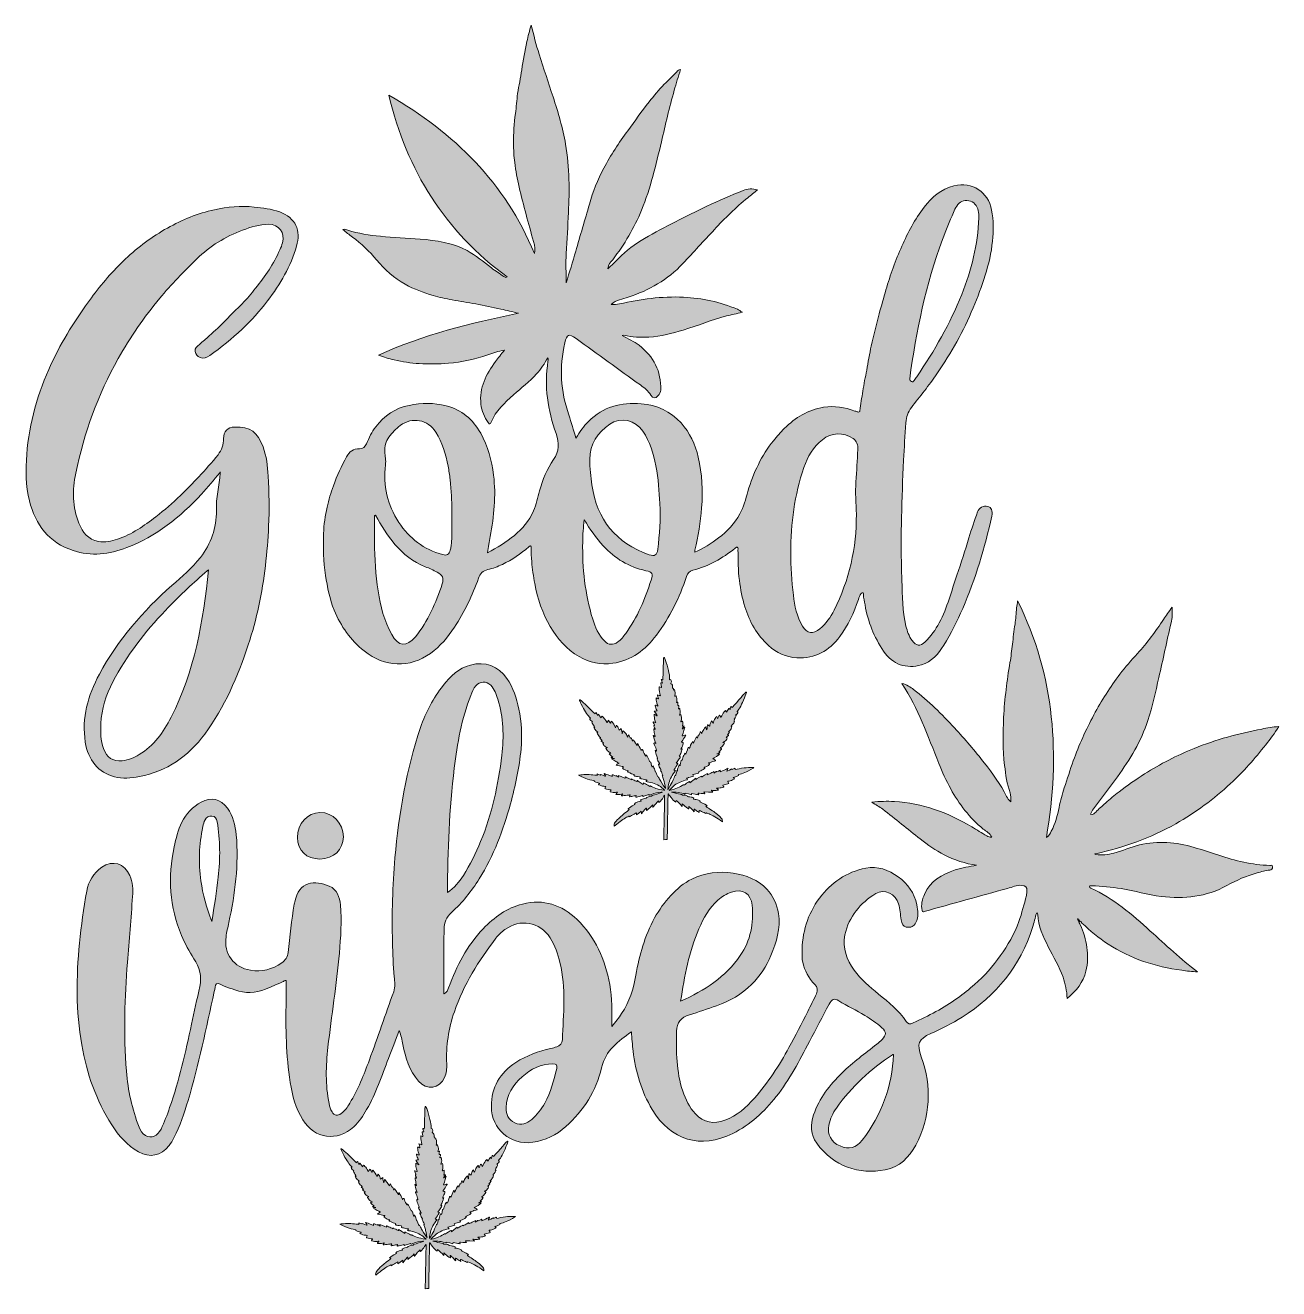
# Model space of a CAD drawing. Extents: x 607 to 1393, y -1396 to -604.
import ezdxf

# ---------------------------------------------------------------- set-up
doc = ezdxf.new("R2010")
doc.units = 0
doc.header["$MEASUREMENT"] = 0
doc.layers.add('katman 1', color=7, linetype='Continuous')

# ---------------------------------------------------------------- blocks, each defined once
blk = doc.blocks.new('block 3')
at = {"layer": 'katman 1', "true_color": 0xffffff}
h = blk.add_hatch(color=7, dxfattribs=at)
h.dxf.hatch_style = 2
edge = h.paths.add_edge_path()
edge.add_spline(control_points=[(896.73, -934.46), (908.89, -927.97), (919.91, -920.97), (925.65, -908.15), (927.45, -904.15), (928.2, -899.84), (929.39, -895.65), (931.38, -888.66), (934.09, -881.99), (938.22, -875.94), (941.68, -870.87), (941.81, -865.64), (939.75, -859.8), (934.57, -845.07), (932.27, -829.92), (934.69, -814.29), (934.79, -813.7), (935.13, -813.05), (934.54, -812.2), (932.62, -816), (930.27, -819.35), (927.52, -822.41), (923.15, -827.26), (917.9, -831.12), (913.06, -835.45), (907.46, -840.45), (902.01, -845.57), (899, -852.67), (898.51, -853.83), (898.1, -854.23), (897.18, -852.89), (894.79, -849.4), (893.1, -845.69), (892.64, -841.42), (891.52, -831.06), (895.97, -822.6), (901.74, -814.61), (903.42, -812.27), (905.29, -810.06), (907.34, -807.45), (903.52, -808.12), (900.24, -809.33), (896.93, -810.43), (888.91, -813.09), (880.74, -814.92), (872.27, -815.65), (866.14, -816.17), (860.03, -816.08), (853.93, -815.9), (848.66, -815.74), (843.42, -814.59), (838.23, -813.5), (834.94, -812.81), (831.7, -811.92), (828.41, -810.59), (856.38, -797.86), (885.95, -790.47), (916.31, -784.32), (912.36, -783.4), (908.79, -782.53), (905.21, -781.75), (899.95, -780.61), (894.69, -779.46), (889.41, -778.46), (884.5, -777.54), (879.55, -776.9), (874.65, -775.97), (870.61, -775.2), (866.54, -774.41), (862.61, -773.22), (856.61, -771.39), (850.7, -769.24), (845.2, -766.15), (838.22, -762.23), (832.35, -757.02), (827.22, -750.88), (822.75, -745.52), (817.67, -740.75), (812.05, -736.57), (810.05, -735.08), (808.15, -733.46), (806.04, -731.77), (807.27, -731.35), (808.27, -732), (809.24, -732.28), (815.91, -734.25), (822.71, -735.43), (829.63, -736.1), (837.9, -736.9), (846.2, -737.19), (854.47, -737.85), (864.64, -738.68), (874.69, -740.09), (883.94, -744.99), (889.55, -747.96), (894.28, -752.09), (899.28, -755.88), (901.77, -757.78), (904.37, -759.53), (906.99, -761.26), (907.45, -761.56), (908, -762.25), (909.07, -761.53), (870.2, -732.99), (846.1, -694.9), (834.96, -647.69), (876.14, -671.14), (907.7, -702.65), (926.19, -746.8), (926.81, -745.03), (926.42, -742.05), (925.66, -739.36), (922.45, -728.02), (919.32, -716.66), (916.6, -705.18), (915.4, -700.11), (914.53, -695.03), (913.84, -689.87), (913.31, -685.87), (913.13, -681.82), (913.13, -677.87), (913.12, -671.63), (913.32, -665.34), (914.29, -659.11), (914.93, -654.98), (915.06, -650.77), (915.67, -646.64), (916.41, -641.63), (917.6, -636.69), (918.25, -631.68), (919.03, -625.72), (920.38, -619.89), (921.49, -614), (922.15, -610.56), (923.13, -607.18), (924.17, -603.78), (925.74, -609.9), (927.25, -615.98), (929.15, -621.94), (932, -630.88), (934.92, -639.79), (937.87, -648.69), (941.09, -658.43), (943.98, -668.26), (945.73, -678.36), (947, -685.66), (947.6, -693.06), (947.86, -700.47), (948.1, -707.36), (947.84, -714.23), (947.52, -721.09), (947.11, -729.69), (946.64, -738.28), (946.13, -746.87), (945.76, -752.98), (946.08, -759.06), (946.09, -765.19), (948.1, -758.62), (950.21, -752.09), (952.08, -745.49), (954.89, -735.62), (957.88, -725.81), (960.67, -715.94), (962.87, -708.18), (965.88, -700.63), (969.69, -693.45), (974.07, -685.19), (979.04, -677.36), (984.69, -669.88), (989.19, -663.91), (993.42, -657.72), (998.05, -651.84), (1001.06, -648.02), (1004.14, -644.25), (1007.59, -640.76), (1010.19, -638.13), (1012.96, -635.65), (1015.45, -632.91), (1016.05, -632.25), (1016.65, -631.59), (1017.8, -631.56), (1016.47, -635.91), (1015.07, -640.21), (1013.84, -644.56), (1010.81, -655.24), (1008.34, -666.06), (1005.79, -676.86), (1002.37, -691.33), (999.01, -705.84), (993.38, -719.67), (988.8, -730.9), (982.53, -741.14), (975.27, -750.82), (974.09, -752.39), (972.33, -753.68), (972.23, -756.41), (974.61, -754.12), (976.84, -752.15), (978.86, -750), (983.66, -744.9), (989.35, -741), (995.3, -737.42), (1007.84, -729.86), (1021.12, -723.71), (1034.24, -717.29), (1041.66, -713.66), (1049.35, -710.57), (1056.97, -707.37), (1059.82, -706.18), (1062.86, -705.86), (1066.07, -707.05), (1064.01, -708.67), (1061.95, -710.26), (1059.93, -711.9), (1052.41, -717.99), (1045.56, -724.78), (1038.99, -731.88), (1032.42, -738.97), (1025.86, -746.07), (1019.26, -753.13), (1009.7, -763.36), (998.07, -769.94), (984.94, -774.29), (981.47, -775.44), (977.61, -775.77), (974.38, -778.75), (976.33, -778.78), (977.9, -778.79), (979.48, -778.45), (992.72, -775.57), (1006.07, -773.6), (1019.67, -774.26), (1031.34, -774.82), (1042.64, -777.21), (1053.41, -781.84), (1054.4, -782.26), (1055.27, -782.95), (1056.55, -783.73), (1052.99, -784.54), (1049.75, -785.19), (1046.57, -786.03), (1037.39, -788.46), (1028.58, -792.09), (1019.5, -794.84), (1012.48, -796.96), (1005.45, -798.83), (998.01, -799.24), (992.68, -799.53), (987.51, -799.39), (982.34, -798.13), (982.1, -798.07), (981.81, -798.23), (981.21, -798.35), (984.95, -800.4), (988.64, -801.96), (991.81, -804.41), (1001, -811.52), (1005.74, -820.75), (1005.37, -832.46), (1005.33, -833.82), (1004.72, -834.99), (1003.82, -835.98), (1002.08, -837.88), (1000.45, -837.91), (999.16, -835.71), (997.52, -832.93), (995.14, -831.07), (992.6, -829.25), (979.14, -819.59), (965.73, -809.87), (952.3, -800.18), (947.76, -796.91), (946.5, -797.41), (945.24, -802.83), (941.67, -818.15), (942.68, -833.2), (947.74, -848.05), (949.35, -852.78), (950.69, -857.6), (952.24, -862.62), (954.61, -858.77), (957.01, -855.23), (960.04, -852.17), (969.22, -842.87), (980.61, -840.14), (993.17, -841.1), (1003.01, -841.84), (1011.45, -845.78), (1018.15, -853.09), (1023.75, -859.2), (1027, -866.57), (1028.89, -874.54), (1031.38, -885), (1031.84, -895.64), (1031.03, -906.32), (1030.35, -915.27), (1029.06, -924.15), (1026.72, -932.84), (1026.63, -933.19), (1026.71, -933.57), (1026.71, -934.13), (1032.13, -931.73), (1037.08, -928.69), (1041.66, -925.18), (1047.05, -921.06), (1051.68, -916.14), (1055.01, -910.12), (1057.45, -905.7), (1058.66, -900.84), (1060.04, -896.05), (1061.71, -890.2), (1063.91, -884.52), (1066.59, -879.1), (1069.19, -873.85), (1072.2, -868.78), (1076.02, -864.23), (1078.23, -861.61), (1080.35, -858.92), (1082.82, -856.54), (1089.82, -849.81), (1097.73, -844.72), (1107.52, -843.24), (1114.25, -842.22), (1120.8, -843.21), (1127.15, -845.62), (1127.76, -845.85), (1128.38, -846.09), (1129.02, -846.21), (1129.59, -846.32), (1130.17, -846.37), (1130.29, -845.47), (1130.84, -841.37), (1131.36, -837.26), (1132.04, -833.18), (1132.77, -828.75), (1133.66, -824.36), (1134.49, -819.95), (1135.44, -814.91), (1136.23, -809.84), (1137.4, -804.86), (1138.97, -798.14), (1140.42, -791.38), (1142.31, -784.73), (1143.73, -779.7), (1145.11, -774.65), (1146.58, -769.63), (1149.32, -760.3), (1152.55, -751.12), (1156.54, -742.27), (1160.41, -733.71), (1164.73, -725.33), (1170.52, -717.86), (1175.39, -711.56), (1181.16, -706.38), (1189.23, -704.51), (1200.79, -701.84), (1210.46, -707.98), (1212.83, -719.63), (1214.15, -726.09), (1214.07, -732.58), (1213.38, -739.16), (1211.84, -753.84), (1206.84, -767.46), (1201.25, -780.91), (1195.19, -795.51), (1187.48, -809.23), (1178.55, -822.28), (1173.54, -829.6), (1167.89, -836.43), (1162.5, -843.46), (1160.38, -846.22), (1159.37, -849.47), (1159.08, -852.96), (1158.43, -860.8), (1158.13, -868.67), (1157.65, -876.52), (1156.91, -888.45), (1156.68, -900.4), (1156.35, -912.35), (1155.99, -925.52), (1156.07, -938.7), (1156.55, -951.86), (1156.9, -961.42), (1156.72, -971.1), (1159.12, -980.5), (1159.92, -983.65), (1160.97, -986.74), (1162.94, -989.4), (1165.62, -993.02), (1167.82, -993.34), (1171.13, -990.32), (1174.86, -986.93), (1177.6, -982.76), (1180, -978.34), (1185.1, -968.9), (1187.62, -958.5), (1191.06, -948.45), (1193.71, -940.7), (1196.2, -932.88), (1198.59, -925.03), (1200.24, -919.59), (1202.08, -914.23), (1204, -908.89), (1204.9, -906.36), (1207.85, -904.72), (1210.25, -905.42), (1212.75, -906.15), (1213.6, -908.01), (1212.86, -911.48), (1208.6, -931.38), (1202.7, -950.77), (1194.68, -969.48), (1191.28, -977.4), (1187.42, -985.1), (1182.81, -992.39), (1179.36, -997.85), (1175.32, -1002.87), (1168.8, -1004.75), (1159.36, -1007.47), (1150.84, -1004.63), (1145.06, -996.11), (1139.1, -987.34), (1135.27, -977.66), (1133.45, -967.19), (1133.07, -965), (1132.52, -962.84), (1132.48, -960.6), (1132.48, -960.26), (1132.41, -959.78), (1132.19, -959.63), (1131.7, -959.3), (1131.42, -959.84), (1131.12, -960.12), (1130.05, -961.12), (1129.78, -962.51), (1129.33, -963.8), (1126.41, -972.03), (1122.93, -980.02), (1117.67, -987.03), (1110.98, -995.93), (1102.2, -1000.93), (1090.72, -1000.33), (1083.82, -999.96), (1077.97, -997.12), (1072.97, -992.61), (1065.66, -986.02), (1061, -977.63), (1058.09, -968.34), (1056.41, -962.99), (1055.45, -957.44), (1054.66, -951.85), (1053.75, -945.42), (1054.1, -938.99), (1053.79, -932.57), (1053.76, -932.05), (1054.18, -931.32), (1053.37, -931.05), (1052.8, -930.85), (1052.46, -931.37), (1052.06, -931.68), (1044.03, -937.84), (1035.55, -943.13), (1025.5, -945.4), (1023.43, -945.86), (1022.12, -947.33), (1021.47, -949.34), (1017.2, -962.66), (1011, -975), (1002.62, -986.21), (995.72, -995.43), (986.98, -1002.05), (975.32, -1003.76), (967.89, -1004.85), (960.71, -1003.32), (954.15, -999.55), (946.34, -995.06), (940.69, -988.47), (936.16, -980.77), (931.21, -972.36), (928.19, -963.3), (926.36, -953.77), (925.49, -949.24), (924.96, -944.69), (924.48, -940.11), (924.17, -937.24), (924.18, -934.4), (924.13, -931.55), (924.12, -931.09), (924.4, -930.44), (923.71, -930.22), (923.22, -930.06), (922.95, -930.57), (922.63, -930.84), (917.52, -935.08), (912.21, -939.03), (906.1, -941.77), (903.13, -943.1), (900.13, -944.39), (896.94, -945.04), (893.81, -945.67), (892.21, -947.53), (891.16, -950.43), (887.24, -961.22), (882.47, -971.62), (876.04, -981.17), (871.87, -987.37), (867.21, -993.18), (861.09, -997.56), (848, -1006.92), (832.34, -1006.34), (819.41, -996.05), (810.88, -989.25), (804.81, -980.61), (800.71, -970.53), (797.85, -963.49), (796.46, -956.14), (795.23, -948.68), (793.79, -939.96), (793.81, -931.19), (794, -922.44), (794.12, -916.88), (794.99, -911.29), (796.32, -905.83), (797.41, -901.33), (798.5, -896.83), (800.13, -892.47), (802.47, -886.21), (805.21, -880.13), (808.43, -874.28), (810.16, -871.14), (812.69, -869.13), (816.56, -869.3), (818.75, -869.39), (820.06, -867.88), (820.86, -866.15), (822.58, -862.46), (824.18, -858.71), (826.67, -855.46), (832.04, -848.44), (838.92, -843.8), (847.69, -842.09), (855.43, -840.57), (863.19, -840.33), (870.82, -842.35), (880.49, -844.91), (887.68, -850.83), (892.5, -859.58), (897, -867.76), (899.41, -876.56), (900.58, -885.82), (902.21, -898.81), (900.81, -911.58), (898.49, -924.34), (897.91, -927.53), (897.38, -930.72), (896.73, -934.46)], knot_values=[0, 0, 0, 0, 1, 1, 1, 2, 2, 2, 3, 3, 3, 4, 4, 4, 5, 5, 5, 6, 6, 6, 7, 7, 7, 8, 8, 8, 9, 9, 9, 10, 10, 10, 11, 11, 11, 12, 12, 12, 13, 13, 13, 14, 14, 14, 15, 15, 15, 16, 16, 16, 17, 17, 17, 18, 18, 18, 19, 19, 19, 20, 20, 20, 21, 21, 21, 22, 22, 22, 23, 23, 23, 24, 24, 24, 25, 25, 25, 26, 26, 26, 27, 27, 27, 28, 28, 28, 29, 29, 29, 30, 30, 30, 31, 31, 31, 32, 32, 32, 33, 33, 33, 34, 34, 34, 35, 35, 35, 36, 36, 36, 37, 37, 37, 38, 38, 38, 39, 39, 39, 40, 40, 40, 41, 41, 41, 42, 42, 42, 43, 43, 43, 44, 44, 44, 45, 45, 45, 46, 46, 46, 47, 47, 47, 48, 48, 48, 49, 49, 49, 50, 50, 50, 51, 51, 51, 52, 52, 52, 53, 53, 53, 54, 54, 54, 55, 55, 55, 56, 56, 56, 57, 57, 57, 58, 58, 58, 59, 59, 59, 60, 60, 60, 61, 61, 61, 62, 62, 62, 63, 63, 63, 64, 64, 64, 65, 65, 65, 66, 66, 66, 67, 67, 67, 68, 68, 68, 69, 69, 69, 70, 70, 70, 71, 71, 71, 72, 72, 72, 73, 73, 73, 74, 74, 74, 75, 75, 75, 76, 76, 76, 77, 77, 77, 78, 78, 78, 79, 79, 79, 80, 80, 80, 81, 81, 81, 82, 82, 82, 83, 83, 83, 84, 84, 84, 85, 85, 85, 86, 86, 86, 87, 87, 87, 88, 88, 88, 89, 89, 89, 90, 90, 90, 91, 91, 91, 92, 92, 92, 93, 93, 93, 94, 94, 94, 95, 95, 95, 96, 96, 96, 97, 97, 97, 98, 98, 98, 99, 99, 99, 100, 100, 100, 101, 101, 101, 102, 102, 102, 103, 103, 103, 104, 104, 104, 105, 105, 105, 106, 106, 106, 107, 107, 107, 108, 108, 108, 109, 109, 109, 110, 110, 110, 111, 111, 111, 112, 112, 112, 113, 113, 113, 114, 114, 114, 115, 115, 115, 116, 116, 116, 117, 117, 117, 118, 118, 118, 119, 119, 119, 120, 120, 120, 121, 121, 121, 122, 122, 122, 123, 123, 123, 124, 124, 124, 125, 125, 125, 126, 126, 126, 127, 127, 127, 128, 128, 128, 129, 129, 129, 130, 130, 130, 131, 131, 131, 132, 132, 132, 133, 133, 133, 134, 134, 134, 135, 135, 135, 136, 136, 136, 137, 137, 137, 138, 138, 138, 139, 139, 139, 140, 140, 140, 141, 141, 141, 142, 142, 142, 143, 143, 143, 144, 144, 144, 145, 145, 145, 146, 146, 146, 147, 147, 147, 148, 148, 148, 149, 149, 149, 150, 150, 150, 151, 151, 151, 152, 152, 152, 153, 153, 153, 154, 154, 154, 155, 155, 155, 156, 156, 156, 157, 157, 157, 158, 158, 158, 159, 159, 159, 160, 160, 160, 161, 161, 161, 162, 162, 162, 163, 163, 163, 164, 164, 164, 165, 165, 165, 166, 166, 166, 167, 167, 167, 168, 168, 168, 169, 169, 169, 170, 170, 170, 171, 171, 171, 172, 172, 172, 173, 173, 173, 174, 174, 174, 175, 175, 175, 176, 176, 176, 177, 177, 177, 178, 178, 178, 179, 179, 179, 180, 180, 180, 181, 181, 181, 182, 182, 182, 183, 183, 183, 184, 184, 184, 185, 185, 185, 185], degree=3, periodic=1)
edge = h.paths.add_edge_path()
edge.add_spline(control_points=[(1086.9, -934.66), (1086.83, -943.07), (1087.51, -952.06), (1088.56, -961.02), (1089.35, -967.8), (1090.62, -974.47), (1094.24, -980.42), (1097.23, -985.32), (1100.83, -985.84), (1105.22, -982.1), (1108.99, -978.89), (1111.87, -974.95), (1114.06, -970.55), (1123.53, -951.59), (1128.23, -931.52), (1128.02, -910.3), (1127.96, -903.51), (1127.2, -896.74), (1127.77, -889.92), (1128.33, -883.22), (1128.55, -876.5), (1128.92, -869.78), (1129.08, -866.96), (1128.39, -864.51), (1125.92, -862.82), (1120.01, -858.76), (1112.34, -859.07), (1106.76, -863.62), (1101.09, -868.24), (1097.44, -874.22), (1095.12, -881.07), (1089.3, -898.25), (1086.8, -915.94), (1086.9, -934.66)], knot_values=[0, 0, 0, 0, 1, 1, 1, 2, 2, 2, 3, 3, 3, 4, 4, 4, 5, 5, 5, 6, 6, 6, 7, 7, 7, 8, 8, 8, 9, 9, 9, 10, 10, 10, 11, 11, 11, 11], degree=3, periodic=1)
edge = h.paths.add_edge_path()
edge.add_spline(control_points=[(1004.72, -903.51), (1004.35, -896.26), (1003.9, -888.06), (1002.28, -879.99), (1000.75, -872.35), (998.65, -864.89), (994.25, -858.34), (989.5, -851.28), (980.24, -849.09), (973.39, -853.86), (965.78, -859.16), (960.83, -866.27), (960.85, -876.08), (960.86, -881.44), (961.52, -886.72), (962.25, -891.98), (965.3, -913.83), (977.4, -928.32), (998.09, -935.71), (1001.6, -936.96), (1003.13, -936.04), (1003.53, -932.32), (1004.52, -923.06), (1005.49, -913.79), (1004.72, -903.51)], knot_values=[0, 0, 0, 0, 1, 1, 1, 2, 2, 2, 3, 3, 3, 4, 4, 4, 5, 5, 5, 6, 6, 6, 7, 7, 7, 8, 8, 8, 8], degree=3, periodic=1)
edge = h.paths.add_edge_path()
edge.add_spline(control_points=[(874.36, -906.61), (874.46, -902.79), (874.16, -895.63), (873.36, -888.5), (873.05, -885.71), (872.62, -882.93), (872.06, -880.18), (870.55, -872.7), (868.52, -865.36), (864.42, -858.83), (859.42, -850.87), (849.66, -849.14), (842.05, -854.68), (839.27, -856.7), (837.13, -859.33), (835.02, -862.01), (832.89, -864.72), (832.25, -867.77), (832.41, -871.14), (832.53, -873.87), (833.2, -876.58), (832.84, -879.32), (831.13, -892.4), (834.13, -904.42), (841.21, -915.41), (847.75, -925.56), (856.86, -932.38), (868.55, -935.6), (871.45, -936.41), (872.68, -935.6), (873.46, -932.75), (873.67, -931.97), (873.79, -931.16), (873.9, -930.36), (874.75, -923.58), (874.22, -916.77), (874.36, -906.61)], knot_values=[0, 0, 0, 0, 1, 1, 1, 2, 2, 2, 3, 3, 3, 4, 4, 4, 5, 5, 5, 6, 6, 6, 7, 7, 7, 8, 8, 8, 9, 9, 9, 10, 10, 10, 11, 11, 11, 12, 12, 12, 12], degree=3, periodic=1)
edge = h.paths.add_edge_path()
edge.add_spline(control_points=[(1204.81, -724.6), (1204.85, -723.04), (1204.74, -721.5), (1204.42, -719.97), (1203.72, -716.6), (1201.63, -714.44), (1198.53, -713.81), (1195.2, -713.14), (1192.75, -714.43), (1190.98, -717.17), (1190.18, -718.41), (1189.44, -719.7), (1188.88, -721.06), (1186.54, -726.71), (1184.13, -732.34), (1181.99, -738.07), (1171.48, -766.31), (1165.6, -795.66), (1161.47, -825.41), (1161.33, -826.39), (1161.75, -826.7), (1162.49, -827.03), (1163.29, -827.39), (1163.85, -827.34), (1164.31, -826.52), (1164.78, -825.68), (1165.31, -824.88), (1165.85, -824.09), (1177.01, -807.86), (1186.75, -790.86), (1194.07, -772.54), (1200.23, -757.15), (1204.21, -741.25), (1204.81, -724.6)], knot_values=[0, 0, 0, 0, 1, 1, 1, 2, 2, 2, 3, 3, 3, 4, 4, 4, 5, 5, 5, 6, 6, 6, 7, 7, 7, 8, 8, 8, 9, 9, 9, 10, 10, 10, 11, 11, 11, 11], degree=3, periodic=1)
edge = h.paths.add_edge_path()
edge.add_spline(control_points=[(826.64, -910.98), (826.42, -911.01), (826.19, -911.05), (825.96, -911.08), (825.96, -916.62), (825.99, -922.17), (825.95, -927.71), (825.89, -938.01), (826.74, -948.26), (828.21, -958.44), (829.6, -967.99), (832.03, -977.25), (836.74, -985.77), (840.93, -993.35), (846.11, -993.86), (851.56, -987.17), (859.57, -977.34), (864.44, -965.88), (868.38, -953.99), (869.55, -950.48), (868.52, -948.39), (865.23, -946.64), (862.82, -945.37), (860.32, -944.26), (857.79, -943.24), (850.2, -940.21), (843.96, -935.39), (838.69, -929.2), (833.94, -923.62), (830.21, -917.36), (826.64, -910.98)], knot_values=[0, 0, 0, 0, 1, 1, 1, 2, 2, 2, 3, 3, 3, 4, 4, 4, 5, 5, 5, 6, 6, 6, 7, 7, 7, 8, 8, 8, 9, 9, 9, 10, 10, 10, 10], degree=3, periodic=1)
edge = h.paths.add_edge_path()
edge.add_spline(control_points=[(957.41, -913.89), (956.81, -918.54), (956.54, -923.1), (956.46, -927.67), (956.16, -944.11), (957.91, -960.29), (962.73, -976.05), (964.27, -981.08), (966.28, -985.94), (970.09, -989.77), (972.7, -992.39), (975.46, -992.54), (978.46, -990.42), (980.49, -988.98), (981.95, -987.02), (983.4, -985.06), (990.9, -974.96), (995.45, -963.46), (999.34, -951.64), (1000.66, -947.66), (1000.08, -946.63), (996.05, -945.75), (985.45, -943.45), (976.66, -938.05), (969.34, -930.13), (964.75, -925.17), (961.03, -919.6), (957.41, -913.89)], knot_values=[0, 0, 0, 0, 1, 1, 1, 2, 2, 2, 3, 3, 3, 4, 4, 4, 5, 5, 5, 6, 6, 6, 7, 7, 7, 8, 8, 8, 9, 9, 9, 9], degree=3, periodic=1)
h = blk.add_hatch(color=7, dxfattribs=at)
h.dxf.hatch_style = 2
edge = h.paths.add_edge_path()
edge.add_spline(control_points=[(728.99, -884.38), (725.14, -888.85), (721.43, -893.44), (717.43, -897.77), (704.13, -912.13), (689.16, -924.24), (670.62, -931.27), (659.65, -935.44), (648.34, -936.84), (636.97, -933.11), (621.82, -928.14), (613.52, -916.87), (609.54, -901.97), (606.99, -892.39), (607.21, -882.63), (607.92, -872.87), (609.39, -852.96), (614.95, -834.16), (623.31, -816.1), (630.14, -801.35), (638.77, -787.75), (648.42, -774.71), (654.9, -765.95), (661.85, -757.65), (669.81, -750.26), (677.83, -742.81), (686.54, -736.23), (696.16, -730.9), (705.44, -725.75), (715.12, -721.65), (725.52, -719.43), (733.75, -717.68), (742.02, -716.83), (750.47, -717.74), (755.93, -718.33), (761.31, -718.94), (766.51, -720.82), (776.57, -724.48), (779.91, -732.51), (777.08, -742.22), (773.38, -754.88), (766.85, -766.12), (758.9, -776.59), (754.08, -782.95), (748.7, -788.8), (742.9, -794.27), (736.54, -800.28), (729.73, -805.75), (722.62, -810.84), (720.85, -812.11), (718.8, -812.96), (716.54, -812.1), (714.84, -811.45), (713.88, -810.14), (713.52, -808.37), (713.05, -806.09), (714.87, -805.05), (716.16, -803.89), (718.21, -802.07), (720.33, -800.34), (722.36, -798.5), (729.47, -792.07), (736.11, -785.16), (742.91, -778.42), (746, -775.37), (748.65, -771.87), (751.41, -768.51), (757.45, -761.18), (762.7, -753.35), (766.58, -744.65), (767.24, -743.17), (767.86, -741.65), (768.3, -740.1), (770.03, -733.93), (765.93, -728.44), (759.52, -728.51), (753.83, -728.57), (748.47, -730.35), (743.19, -732.26), (732.33, -736.17), (722.82, -742.27), (714.51, -750.29), (706.37, -758.14), (698.47, -766.22), (691.28, -774.94), (681.51, -786.78), (672.8, -799.34), (665.28, -812.74), (652.62, -835.31), (643.89, -859.31), (638.62, -884.6), (636.4, -895.21), (636.57, -905.77), (640.62, -916), (642.88, -921.7), (646.47, -926.14), (652.9, -927.33), (657.01, -928.1), (660.99, -927.25), (664.89, -925.96), (673.88, -922.97), (681.45, -917.57), (688.83, -911.86), (694.22, -907.69), (699.44, -903.31), (704.26, -898.51), (708.13, -894.66), (712.09, -890.87), (715.76, -886.83), (719.86, -882.31), (724.12, -877.9), (727.84, -873.04), (730.15, -870.02), (731.2, -866.62), (731.26, -862.88), (731.33, -858.54), (733.82, -855.81), (738.19, -855.64), (748.16, -855.25), (752.71, -858.97), (756.09, -868.15), (758.25, -874.01), (758.93, -880.14), (759.27, -886.36), (759.85, -896.84), (760.03, -907.34), (759.55, -917.82), (759.18, -926.08), (758.47, -934.34), (757.55, -942.58), (755.66, -959.53), (752.11, -976.09), (746.77, -992.25), (740.21, -1012.09), (732.01, -1031.21), (719.5, -1048.12), (709.2, -1062.05), (695.83, -1071.52), (678.51, -1074.8), (673.29, -1075.79), (668.08, -1076.18), (662.88, -1074.88), (652.9, -1072.4), (646.27, -1064.37), (644.61, -1053.25), (642.32, -1037.94), (646.27, -1023.99), (653.45, -1010.66), (665.03, -989.15), (680.8, -971.07), (698.95, -954.93), (705.2, -949.38), (711.67, -944.08), (716.79, -937.38), (723.45, -928.69), (727.06, -918.97), (726.78, -907.97), (726.59, -900.07), (728.45, -892.41), (729.26, -884.62), (729.45, -884.35), (729.42, -884.09), (729.25, -883.83), (729.16, -884.01), (729.07, -884.2), (728.99, -884.38)], knot_values=[0, 0, 0, 0, 1, 1, 1, 2, 2, 2, 3, 3, 3, 4, 4, 4, 5, 5, 5, 6, 6, 6, 7, 7, 7, 8, 8, 8, 9, 9, 9, 10, 10, 10, 11, 11, 11, 12, 12, 12, 13, 13, 13, 14, 14, 14, 15, 15, 15, 16, 16, 16, 17, 17, 17, 18, 18, 18, 19, 19, 19, 20, 20, 20, 21, 21, 21, 22, 22, 22, 23, 23, 23, 24, 24, 24, 25, 25, 25, 26, 26, 26, 27, 27, 27, 28, 28, 28, 29, 29, 29, 30, 30, 30, 31, 31, 31, 32, 32, 32, 33, 33, 33, 34, 34, 34, 35, 35, 35, 36, 36, 36, 37, 37, 37, 38, 38, 38, 39, 39, 39, 40, 40, 40, 41, 41, 41, 42, 42, 42, 43, 43, 43, 44, 44, 44, 45, 45, 45, 46, 46, 46, 47, 47, 47, 48, 48, 48, 49, 49, 49, 50, 50, 50, 51, 51, 51, 52, 52, 52, 53, 53, 53, 54, 54, 54, 55, 55, 55, 55], degree=3, periodic=1)
edge = h.paths.add_edge_path()
edge.add_spline(control_points=[(721.89, -945.11), (720.9, -945.94), (720.16, -946.52), (719.46, -947.15), (711.02, -954.68), (702.73, -962.38), (694.91, -970.58), (682.01, -984.13), (670.64, -998.81), (661.92, -1015.44), (657.61, -1023.65), (654.75, -1032.28), (654.36, -1041.6), (654.15, -1046.85), (654.15, -1052.12), (655.94, -1057.17), (657.97, -1062.9), (661.88, -1065.42), (667.83, -1064.86), (671.66, -1064.5), (675.07, -1062.91), (678.34, -1061.01), (687.73, -1055.54), (693.55, -1047), (698.4, -1037.63), (713.35, -1008.74), (718.5, -977.37), (721.89, -945.11)], knot_values=[0, 0, 0, 0, 1, 1, 1, 2, 2, 2, 3, 3, 3, 4, 4, 4, 5, 5, 5, 6, 6, 6, 7, 7, 7, 8, 8, 8, 9, 9, 9, 9], degree=3, periodic=1)
h = blk.add_hatch(color=7, dxfattribs=at)
h.dxf.hatch_style = 2
edge = h.paths.add_edge_path()
edge.add_spline(control_points=[(1278.18, -1123.5), (1282.04, -1124.49), (1285.79, -1123.66), (1289.51, -1122.73), (1294.96, -1121.36), (1300.07, -1118.94), (1305.55, -1117.66), (1317.1, -1114.95), (1328.5, -1115.91), (1339.75, -1119.21), (1350.13, -1122.25), (1360.22, -1126.26), (1370.85, -1128.54), (1376.24, -1129.7), (1381.68, -1130.21), (1387.16, -1130.51), (1387.84, -1130.54), (1388.92, -1129.96), (1389, -1131.37), (1389.08, -1132.65), (1388.32, -1133.32), (1387.19, -1133.44), (1384.5, -1133.7), (1381.93, -1134.49), (1379.33, -1135.18), (1372.62, -1136.97), (1366.38, -1139.82), (1360.29, -1143.15), (1347.42, -1150.18), (1333.56, -1151.63), (1319.2, -1149.92), (1310.66, -1148.9), (1302.43, -1146.35), (1293.97, -1145.02), (1287.9, -1144.07), (1281.8, -1143.44), (1275.66, -1143.24), (1275.13, -1143.23), (1274.36, -1142.97), (1274.21, -1143.82), (1274.11, -1144.37), (1274.73, -1144.48), (1275.1, -1144.65), (1289.19, -1151.31), (1300.88, -1161.29), (1312.32, -1171.61), (1321.98, -1180.32), (1331.46, -1189.22), (1341.94, -1197.29), (1338.62, -1196.95), (1335.29, -1196.71), (1331.99, -1196.26), (1315.45, -1194.03), (1299.91, -1188.99), (1285.85, -1179.8), (1279.95, -1175.94), (1274.54, -1171.48), (1269.47, -1166.6), (1269.01, -1166.16), (1268.61, -1165), (1267.82, -1165.64), (1267.13, -1166.2), (1268.04, -1166.94), (1268.32, -1167.56), (1272.56, -1176.9), (1274.26, -1186.6), (1271.94, -1196.72), (1270.32, -1203.78), (1266.02, -1209.11), (1260.15, -1213.87), (1259.96, -1209.07), (1259.06, -1204.78), (1257.57, -1200.62), (1255.16, -1193.92), (1251.56, -1187.8), (1248.33, -1181.5), (1245.05, -1175.09), (1242.19, -1168.55), (1241.7, -1161.23), (1241.68, -1160.98), (1241.42, -1160.74), (1241.16, -1160.32), (1240.27, -1161.82), (1240.24, -1163.42), (1239.77, -1164.88), (1239.3, -1166.35), (1238.94, -1167.86), (1238.48, -1169.34), (1230.82, -1193.67), (1215.7, -1212.13), (1194.26, -1225.63), (1188, -1229.56), (1181.43, -1232.91), (1174.68, -1235.93), (1166.88, -1239.42), (1165.8, -1242.34), (1168.7, -1250.45), (1175.46, -1269.38), (1174.56, -1287.91), (1165.24, -1305.8), (1161.15, -1313.65), (1155.12, -1319.57), (1146.09, -1321.3), (1129.83, -1324.4), (1113.71, -1319.37), (1103.15, -1304.66), (1099.21, -1299.16), (1099.09, -1293.06), (1101.2, -1286.86), (1104.73, -1276.45), (1111.34, -1268.08), (1119.1, -1260.52), (1125.85, -1253.95), (1133.44, -1248.39), (1140.81, -1242.57), (1141.97, -1241.66), (1143.08, -1240.67), (1144.13, -1239.63), (1147.04, -1236.72), (1147.04, -1235.03), (1143.96, -1232.23), (1140.72, -1229.3), (1137.11, -1226.83), (1133.35, -1224.59), (1127.96, -1221.39), (1122.31, -1218.64), (1116.95, -1215.35), (1114.2, -1213.66), (1112.59, -1214.23), (1110.91, -1217.41), (1106.76, -1225.23), (1102.81, -1233.16), (1098.61, -1240.96), (1092.24, -1252.79), (1086.2, -1264.83), (1077.8, -1275.44), (1070.27, -1284.94), (1061.55, -1293.09), (1050.61, -1298.5), (1030.32, -1308.51), (1011.66, -1302.95), (999.99, -1283.49), (993.24, -1272.23), (989.65, -1259.87), (988.07, -1246.9), (987.59, -1242.96), (987.35, -1238.98), (986.98, -1234.78), (978.76, -1240.76), (970.79, -1246.39), (968.3, -1257.32), (964.97, -1271.98), (957.04, -1284.22), (945.86, -1294.25), (939.96, -1299.54), (933.1, -1302.98), (925.15, -1304.09), (911.14, -1306.05), (899.28, -1295.8), (899.18, -1281.66), (899.09, -1269.55), (904.66, -1260.65), (914.48, -1254.07), (921.22, -1249.56), (928.79, -1247.13), (936.56, -1245.2), (937.78, -1244.89), (939.01, -1244.64), (940.19, -1244.22), (942.25, -1243.49), (943.6, -1242.06), (943.7, -1239.82), (944.4, -1223.65), (946.01, -1207.44), (942.22, -1191.43), (940.92, -1185.96), (939.06, -1180.65), (936, -1175.87), (929.58, -1165.85), (917.17, -1163.64), (907.62, -1170.75), (905.54, -1172.31), (903.59, -1174.04), (902.03, -1176.11), (891.28, -1190.3), (881.8, -1205.21), (875.99, -1222.2), (872.36, -1232.8), (870.68, -1243.69), (871.19, -1254.91), (871.32, -1257.81), (870.99, -1260.68), (869.85, -1263.39), (866.83, -1270.56), (858.57, -1271.76), (853.55, -1265.83), (847.87, -1259.12), (845.27, -1251.12), (843.66, -1242.67), (843.14, -1239.88), (842.59, -1237.07), (841.35, -1233.93), (839.03, -1240.08), (836.95, -1245.79), (834.73, -1251.44), (830.46, -1262.28), (826.94, -1273.44), (821.01, -1283.57), (818.73, -1287.47), (816.35, -1291.31), (812.97, -1294.38), (802.57, -1303.84), (788.53, -1301.98), (781.05, -1290.05), (776.55, -1282.86), (774.36, -1274.78), (773.08, -1266.49), (770.48, -1249.55), (770.16, -1232.48), (770.54, -1215.38), (770.64, -1211.17), (770.56, -1206.95), (770.56, -1202.67), (769.66, -1202.46), (768.99, -1203.19), (768.23, -1203.51), (764.69, -1204.98), (761.21, -1206.58), (757.67, -1208.05), (751.32, -1210.7), (744.88, -1210.82), (738.4, -1208.56), (736.17, -1207.79), (733.99, -1206.89), (731.74, -1206.16), (730.09, -1205.63), (728.14, -1203.87), (726.96, -1204.68), (725.87, -1205.43), (725.89, -1207.88), (725.51, -1209.6), (720.39, -1232.44), (715.85, -1255.42), (709.04, -1277.85), (706.62, -1285.83), (704.02, -1293.75), (700.19, -1301.2), (699.31, -1302.92), (698.34, -1304.57), (697.15, -1306.08), (691.96, -1312.65), (685.18, -1314.09), (677.89, -1309.98), (670.75, -1305.96), (665.53, -1299.91), (661.21, -1293.11), (651.44, -1277.75), (645.53, -1260.91), (642.39, -1243.06), (638.66, -1221.83), (638.89, -1200.51), (640.98, -1179.16), (642.05, -1168.26), (643.65, -1157.43), (645.52, -1146.65), (646.59, -1140.45), (649.67, -1135.29), (654.93, -1131.65), (661.77, -1126.92), (669.34, -1129.17), (672.59, -1136.84), (674.37, -1141.04), (674.61, -1145.47), (674.28, -1149.92), (673.26, -1163.71), (672.1, -1177.49), (671.06, -1191.28), (670.23, -1202.26), (669.61, -1213.26), (669.42, -1224.28), (669.21, -1236.04), (669.32, -1247.79), (670.38, -1259.52), (671.47, -1271.57), (673.85, -1283.33), (678.4, -1294.6), (679.23, -1296.67), (680.26, -1298.65), (682.32, -1299.8), (685.94, -1301.8), (689.98, -1300.24), (692.12, -1295.84), (694.25, -1291.46), (695.87, -1286.86), (697.5, -1282.27), (703.53, -1265.25), (707.47, -1247.67), (711.25, -1230.06), (712.94, -1222.19), (714.63, -1214.32), (716.41, -1206.46), (717.86, -1200.03), (716.04, -1194.34), (712.67, -1188.97), (709.76, -1184.34), (707.12, -1179.56), (704.99, -1174.51), (697.35, -1156.47), (696.32, -1137.87), (700.37, -1118.87), (701.49, -1113.6), (702.61, -1108.3), (705.14, -1103.47), (707.95, -1098.1), (711.89, -1093.75), (717.22, -1090.81), (723.5, -1087.35), (729.62, -1088.8), (733.75, -1094.66), (737.26, -1099.64), (738.69, -1105.34), (739.25, -1111.29), (740.97, -1129.92), (738.53, -1148.19), (734.6, -1166.34), (733.96, -1169.3), (733.3, -1172.26), (732.85, -1175.25), (731.28, -1185.82), (737.65, -1194.59), (748.19, -1196.22), (755.29, -1197.32), (761.83, -1195.7), (767.76, -1191.6), (770.1, -1189.99), (771.41, -1187.83), (771.75, -1185.01), (772.99, -1174.96), (773.81, -1164.85), (775.66, -1154.88), (775.75, -1154.37), (775.88, -1153.87), (775.97, -1153.36), (778.36, -1140.35), (788.66, -1139.64), (797.59, -1143.48), (802.59, -1145.63), (804.08, -1150.33), (804.53, -1155.3), (805.44, -1165.35), (804.77, -1175.4), (803.91, -1185.42), (802.21, -1205.17), (798.97, -1224.74), (796.74, -1244.43), (795.41, -1256.23), (795.08, -1268.03), (797.42, -1279.77), (797.79, -1281.59), (798.34, -1283.36), (799.31, -1284.95), (800.79, -1287.36), (802.82, -1287.78), (805.09, -1286.05), (807.36, -1284.32), (809, -1282.01), (810.44, -1279.59), (815.56, -1271), (819.3, -1261.76), (822.73, -1252.41), (827.93, -1238.21), (832.88, -1223.92), (837.95, -1209.68), (839.06, -1206.56), (838.63, -1203.4), (838.29, -1200.24), (837.5, -1193.03), (837.43, -1185.78), (837.22, -1178.54), (836.72, -1160.92), (837.2, -1143.33), (838.78, -1125.79), (841.28, -1097.96), (845.86, -1070.53), (854.78, -1043.97), (857.98, -1034.41), (862.88, -1025.67), (868.97, -1017.67), (873.43, -1011.82), (878.75, -1006.9), (886.12, -1004.88), (895.24, -1002.38), (903.54, -1005.55), (908.95, -1013.28), (913.01, -1019.09), (915.03, -1025.66), (916.42, -1032.44), (918.13, -1040.69), (918.52, -1049.08), (917.78, -1057.49), (916.74, -1069.18), (914.26, -1080.6), (911.14, -1091.89), (906.59, -1108.4), (900.81, -1124.39), (891.58, -1138.95), (886.68, -1146.66), (881.05, -1153.8), (874.27, -1159.95), (871.07, -1162.84), (869.58, -1166.41), (869.54, -1170.55), (869.4, -1183.87), (869.42, -1197.2), (869.38, -1210.53), (869.38, -1210.63), (869.51, -1210.74), (869.63, -1210.93), (871.27, -1210.2), (871.84, -1208.7), (872.39, -1207.18), (877.36, -1193.53), (883.95, -1180.8), (894.1, -1170.2), (901, -1163), (908.89, -1157.15), (918.73, -1154.68), (931.91, -1151.38), (943.31, -1155.11), (952.92, -1164.41), (964.44, -1175.56), (970.61, -1189.49), (973.4, -1205.08), (974.93, -1213.65), (974.77, -1222.31), (974.7, -1231.39), (977.23, -1228.75), (979.05, -1226.04), (980.87, -1223.34), (985.77, -1216.02), (988.36, -1207.88), (989.82, -1199.25), (991.94, -1186.75), (995.36, -1174.64), (1001.54, -1163.43), (1004.34, -1158.33), (1007.7, -1153.72), (1011.65, -1149.45), (1015.55, -1145.23), (1019.8, -1141.54), (1024.97, -1139.06), (1033.19, -1135.12), (1041.83, -1134), (1050.89, -1135.35), (1059.01, -1136.56), (1066.23, -1139.42), (1071.94, -1145.43), (1075.97, -1149.67), (1078.24, -1154.78), (1079.17, -1160.6), (1080.65, -1169.96), (1077.92, -1178.5), (1074.45, -1186.94), (1071.65, -1193.78), (1067.61, -1199.87), (1062.38, -1205.05), (1056.14, -1211.24), (1048.71, -1215.66), (1040.35, -1218.47), (1034.68, -1220.38), (1029.05, -1222.42), (1023.35, -1224.19), (1018.21, -1225.79), (1015.41, -1228.93), (1015.3, -1234.46), (1015.05, -1247.13), (1015.1, -1259.77), (1019.19, -1271.98), (1020.93, -1277.19), (1023.21, -1282.15), (1027.09, -1286.18), (1032.34, -1291.63), (1038.57, -1292.87), (1045.55, -1290.3), (1053.12, -1287.51), (1058.93, -1282.22), (1064.16, -1276.31), (1072.7, -1266.65), (1079.64, -1255.88), (1085.79, -1244.56), (1089.83, -1237.14), (1093.87, -1229.71), (1097.52, -1222.1), (1099.31, -1218.36), (1101.29, -1214.71), (1103.02, -1210.95), (1104.03, -1208.75), (1103.71, -1206.83), (1101.99, -1205.17), (1097.97, -1201.29), (1095.74, -1196.43), (1094.37, -1191.15), (1093.9, -1189.34), (1094.05, -1187.35), (1094.02, -1185.43), (1093.87, -1172.77), (1097.36, -1161.11), (1104.91, -1151.01), (1112.17, -1141.3), (1121.82, -1134.65), (1133.88, -1132.23), (1141.42, -1130.72), (1148.24, -1133.24), (1154.29, -1137.66), (1160.27, -1142.04), (1164.37, -1147.83), (1165.95, -1155.17), (1166.76, -1158.91), (1167.1, -1162.7), (1165.34, -1166.33), (1164.15, -1168.79), (1162.11, -1169.72), (1159.16, -1169.16), (1157.37, -1168.82), (1156.36, -1167.07), (1156.08, -1164.58), (1155.7, -1161.24), (1155.3, -1157.87), (1154.51, -1154.6), (1153.07, -1148.54), (1145.29, -1144.83), (1140.23, -1148.07), (1130.6, -1154.22), (1123.23, -1162.37), (1120.89, -1174.05), (1119.23, -1182.33), (1121.98, -1189.52), (1126.7, -1196.16), (1130.9, -1202.04), (1136.44, -1206.55), (1141.93, -1211.14), (1148.18, -1216.36), (1154.72, -1221.33), (1159.29, -1228.27), (1160.39, -1229.94), (1161.59, -1230.24), (1163.64, -1229.28), (1173.29, -1224.74), (1182.79, -1219.97), (1191.45, -1213.68), (1195.16, -1210.99), (1198.68, -1208.07), (1202.17, -1205.09), (1208.35, -1199.81), (1213.58, -1193.66), (1218.27, -1187.13), (1223.01, -1180.53), (1227, -1173.45), (1229.87, -1165.73), (1231.87, -1160.34), (1233.13, -1154.81), (1234.64, -1149.32), (1234.9, -1148.35), (1234.84, -1147.34), (1234.99, -1146.36), (1235.3, -1144.24), (1233.99, -1143.18), (1231.72, -1142.98), (1228.52, -1142.69), (1225.71, -1144.12), (1222.8, -1144.91), (1205.35, -1149.65), (1187.95, -1154.55), (1170.53, -1159.38), (1170.06, -1159.51), (1169.55, -1159.92), (1169.27, -1158.79), (1168.34, -1155.16), (1169.37, -1151.83), (1170.71, -1148.62), (1174.28, -1140.03), (1181.69, -1136.12), (1189.93, -1133.32), (1194.3, -1131.82), (1198.88, -1131.22), (1203.41, -1130.35), (1196.22, -1129.41), (1189.5, -1127.1), (1183.1, -1123.83), (1177.71, -1121.08), (1172.76, -1117.61), (1168.01, -1113.89), (1160.14, -1107.73), (1152.41, -1101.4), (1144.53, -1095.24), (1142.57, -1093.7), (1140.31, -1092.56), (1137.63, -1090.89), (1142.8, -1090.27), (1147.33, -1090.18), (1151.85, -1090.41), (1169.45, -1091.34), (1185.38, -1097.43), (1200.37, -1106.33), (1203.5, -1108.18), (1206.61, -1110.08), (1209.73, -1111.95), (1210.68, -1112.52), (1211.67, -1112.99), (1212.86, -1112.8), (1211.75, -1110.38), (1209.42, -1109.18), (1207.56, -1107.68), (1198.94, -1100.71), (1192.46, -1092.05), (1187.17, -1082.48), (1184.33, -1077.34), (1181.83, -1072), (1179.68, -1066.51), (1176.32, -1057.9), (1172.96, -1049.28), (1169.32, -1040.78), (1165.77, -1032.48), (1161.72, -1024.41), (1156.62, -1016.41), (1159.65, -1017.17), (1161.83, -1018.7), (1163.92, -1020.26), (1173.33, -1027.34), (1181.53, -1035.71), (1189.54, -1044.31), (1196.11, -1051.37), (1202.37, -1058.69), (1208.29, -1066.29), (1213.45, -1072.91), (1218.4, -1079.69), (1222.2, -1087.22), (1222.78, -1088.38), (1223.62, -1089.31), (1224.82, -1090.61), (1224.99, -1088.4), (1225.02, -1086.71), (1224.41, -1085.03), (1222.42, -1079.48), (1221.67, -1073.64), (1220.94, -1067.86), (1219.66, -1057.86), (1220.01, -1047.79), (1220.37, -1037.73), (1220.59, -1031.84), (1221.18, -1025.98), (1221.89, -1020.16), (1222.57, -1014.57), (1223.33, -1008.95), (1224.32, -1003.37), (1224.99, -999.58), (1225.4, -995.69), (1225.87, -991.84), (1226.37, -987.64), (1226.81, -983.42), (1227.48, -979.23), (1228.01, -975.88), (1228.09, -972.46), (1228.44, -969.08), (1228.6, -967.59), (1229.27, -966.18), (1229.13, -964.59), (1252.57, -1011.87), (1255.97, -1061.56), (1247.15, -1113.04), (1248.92, -1112.02), (1249.49, -1110.45), (1250.22, -1109.06), (1252.68, -1104.34), (1254.04, -1099.28), (1255.14, -1094.09), (1256.01, -1089.96), (1257.11, -1085.86), (1258.37, -1081.82), (1260.12, -1076.18), (1262.1, -1070.6), (1264.02, -1065.01), (1267.45, -1055), (1271.99, -1045.5), (1276.89, -1036.14), (1281.6, -1027.14), (1287.16, -1018.7), (1293.24, -1010.62), (1296.64, -1006.11), (1300.36, -1001.84), (1304.23, -997.68), (1310.36, -991.08), (1315.59, -983.72), (1320.63, -976.23), (1322.22, -973.86), (1323.94, -971.56), (1325.98, -968.67), (1326.3, -972.41), (1326.03, -975.4), (1325.31, -978.47), (1322.66, -989.86), (1320.33, -1001.33), (1317.66, -1012.71), (1315.54, -1021.75), (1313.76, -1030.89), (1310.81, -1039.7), (1306.51, -1052.57), (1299.58, -1064.07), (1291.66, -1074.98), (1286.76, -1081.74), (1281.61, -1088.32), (1276.63, -1095.02), (1275.91, -1096), (1275.49, -1097.2), (1274.88, -1098.4), (1276.44, -1098.88), (1277.52, -1097.67), (1278.1, -1097.05), (1280.02, -1095.01), (1282.19, -1093.28), (1284.24, -1091.43), (1286.97, -1088.97), (1289.77, -1086.57), (1292.68, -1084.33), (1297.85, -1080.36), (1303.19, -1076.64), (1308.69, -1073.13), (1318.55, -1066.85), (1328.91, -1061.6), (1339.73, -1057.21), (1353.47, -1051.64), (1367.68, -1047.73), (1382.21, -1044.99), (1385.63, -1044.35), (1389.05, -1043.56), (1392.82, -1043.46), (1390.27, -1047.58), (1387.45, -1051.22), (1384.64, -1054.85), (1377.89, -1063.54), (1370.56, -1071.72), (1362.51, -1079.23), (1352.09, -1088.95), (1340.71, -1097.37), (1328.27, -1104.38), (1312.53, -1113.24), (1295.78, -1119.31), (1278.17, -1123.13), (1277.94, -1123.18), (1277.71, -1123.23), (1277.48, -1123.28), (1277.69, -1123.42), (1277.83, -1123.78), (1278.18, -1123.5)], knot_values=[0, 0, 0, 0, 1, 1, 1, 2, 2, 2, 3, 3, 3, 4, 4, 4, 5, 5, 5, 6, 6, 6, 7, 7, 7, 8, 8, 8, 9, 9, 9, 10, 10, 10, 11, 11, 11, 12, 12, 12, 13, 13, 13, 14, 14, 14, 15, 15, 15, 16, 16, 16, 17, 17, 17, 18, 18, 18, 19, 19, 19, 20, 20, 20, 21, 21, 21, 22, 22, 22, 23, 23, 23, 24, 24, 24, 25, 25, 25, 26, 26, 26, 27, 27, 27, 28, 28, 28, 29, 29, 29, 30, 30, 30, 31, 31, 31, 32, 32, 32, 33, 33, 33, 34, 34, 34, 35, 35, 35, 36, 36, 36, 37, 37, 37, 38, 38, 38, 39, 39, 39, 40, 40, 40, 41, 41, 41, 42, 42, 42, 43, 43, 43, 44, 44, 44, 45, 45, 45, 46, 46, 46, 47, 47, 47, 48, 48, 48, 49, 49, 49, 50, 50, 50, 51, 51, 51, 52, 52, 52, 53, 53, 53, 54, 54, 54, 55, 55, 55, 56, 56, 56, 57, 57, 57, 58, 58, 58, 59, 59, 59, 60, 60, 60, 61, 61, 61, 62, 62, 62, 63, 63, 63, 64, 64, 64, 65, 65, 65, 66, 66, 66, 67, 67, 67, 68, 68, 68, 69, 69, 69, 70, 70, 70, 71, 71, 71, 72, 72, 72, 73, 73, 73, 74, 74, 74, 75, 75, 75, 76, 76, 76, 77, 77, 77, 78, 78, 78, 79, 79, 79, 80, 80, 80, 81, 81, 81, 82, 82, 82, 83, 83, 83, 84, 84, 84, 85, 85, 85, 86, 86, 86, 87, 87, 87, 88, 88, 88, 89, 89, 89, 90, 90, 90, 91, 91, 91, 92, 92, 92, 93, 93, 93, 94, 94, 94, 95, 95, 95, 96, 96, 96, 97, 97, 97, 98, 98, 98, 99, 99, 99, 100, 100, 100, 101, 101, 101, 102, 102, 102, 103, 103, 103, 104, 104, 104, 105, 105, 105, 106, 106, 106, 107, 107, 107, 108, 108, 108, 109, 109, 109, 110, 110, 110, 111, 111, 111, 112, 112, 112, 113, 113, 113, 114, 114, 114, 115, 115, 115, 116, 116, 116, 117, 117, 117, 118, 118, 118, 119, 119, 119, 120, 120, 120, 121, 121, 121, 122, 122, 122, 123, 123, 123, 124, 124, 124, 125, 125, 125, 126, 126, 126, 127, 127, 127, 128, 128, 128, 129, 129, 129, 130, 130, 130, 131, 131, 131, 132, 132, 132, 133, 133, 133, 134, 134, 134, 135, 135, 135, 136, 136, 136, 137, 137, 137, 138, 138, 138, 139, 139, 139, 140, 140, 140, 141, 141, 141, 142, 142, 142, 143, 143, 143, 144, 144, 144, 145, 145, 145, 146, 146, 146, 147, 147, 147, 148, 148, 148, 149, 149, 149, 150, 150, 150, 151, 151, 151, 152, 152, 152, 153, 153, 153, 154, 154, 154, 155, 155, 155, 156, 156, 156, 157, 157, 157, 158, 158, 158, 159, 159, 159, 160, 160, 160, 161, 161, 161, 162, 162, 162, 163, 163, 163, 164, 164, 164, 165, 165, 165, 166, 166, 166, 167, 167, 167, 168, 168, 168, 169, 169, 169, 170, 170, 170, 171, 171, 171, 172, 172, 172, 173, 173, 173, 174, 174, 174, 175, 175, 175, 176, 176, 176, 177, 177, 177, 178, 178, 178, 179, 179, 179, 180, 180, 180, 181, 181, 181, 182, 182, 182, 183, 183, 183, 184, 184, 184, 185, 185, 185, 186, 186, 186, 187, 187, 187, 188, 188, 188, 189, 189, 189, 190, 190, 190, 191, 191, 191, 192, 192, 192, 193, 193, 193, 194, 194, 194, 195, 195, 195, 196, 196, 196, 197, 197, 197, 198, 198, 198, 199, 199, 199, 200, 200, 200, 201, 201, 201, 202, 202, 202, 203, 203, 203, 204, 204, 204, 205, 205, 205, 206, 206, 206, 207, 207, 207, 208, 208, 208, 209, 209, 209, 210, 210, 210, 211, 211, 211, 212, 212, 212, 213, 213, 213, 214, 214, 214, 215, 215, 215, 216, 216, 216, 217, 217, 217, 218, 218, 218, 219, 219, 219, 220, 220, 220, 221, 221, 221, 222, 222, 222, 223, 223, 223, 224, 224, 224, 225, 225, 225, 226, 226, 226, 227, 227, 227, 228, 228, 228, 229, 229, 229, 230, 230, 230, 231, 231, 231, 232, 232, 232, 233, 233, 233, 234, 234, 234, 235, 235, 235, 236, 236, 236, 237, 237, 237, 238, 238, 238, 239, 239, 239, 240, 240, 240, 241, 241, 241, 242, 242, 242, 243, 243, 243, 244, 244, 244, 245, 245, 245, 246, 246, 246, 247, 247, 247, 248, 248, 248, 249, 249, 249, 250, 250, 250, 251, 251, 251, 251], degree=3, periodic=1)
edge = h.paths.add_edge_path()
edge.add_spline(control_points=[(1267.09, -1164.3), (1267.05, -1164.09), (1266.99, -1163.86), (1266.72, -1164.01), (1266.67, -1164.04), (1266.77, -1164.36), (1266.8, -1164.55), (1267.07, -1164.86), (1266.98, -1165.45), (1267.54, -1165.51), (1267.66, -1165.52), (1267.94, -1165.27), (1267.93, -1165.18), (1267.84, -1164.73), (1267.52, -1164.45), (1267.09, -1164.3)], knot_values=[0, 0, 0, 0, 1, 1, 1, 2, 2, 2, 3, 3, 3, 4, 4, 4, 5, 5, 5, 5], degree=3, periodic=1)
edge = h.paths.add_edge_path()
edge.add_spline(control_points=[(871.72, -1147.57), (875.94, -1144.45), (879.05, -1140.85), (881.63, -1136.79), (885.93, -1130.05), (889.46, -1122.9), (892.48, -1115.51), (899.59, -1098.15), (903.53, -1080), (905.75, -1061.46), (907.17, -1049.61), (906.86, -1037.84), (903.2, -1026.34), (902.19, -1023.17), (901.28, -1019.95), (898.81, -1017.52), (896, -1014.74), (892.05, -1014.89), (889.44, -1017.85), (887.9, -1019.61), (887.13, -1021.77), (886.28, -1023.9), (880.43, -1038.58), (877.85, -1053.98), (875.96, -1069.58), (872.83, -1095.32), (871.79, -1121.16), (871.72, -1147.57)], knot_values=[0, 0, 0, 0, 1, 1, 1, 2, 2, 2, 3, 3, 3, 4, 4, 4, 5, 5, 5, 6, 6, 6, 7, 7, 7, 8, 8, 8, 9, 9, 9, 9], degree=3, periodic=1)
edge = h.paths.add_edge_path()
edge.add_spline(control_points=[(1017.86, -1215.62), (1032.83, -1208.9), (1046.13, -1200.56), (1055.28, -1186.95), (1061.66, -1177.46), (1063.86, -1166.8), (1062.68, -1155.47), (1061.91, -1148.09), (1056.8, -1144.91), (1049.77, -1147.26), (1046.58, -1148.33), (1043.74, -1150.04), (1041.2, -1152.25), (1035.59, -1157.13), (1032.26, -1163.54), (1029.32, -1170.2), (1023.01, -1184.54), (1020.41, -1199.82), (1017.86, -1215.62)], knot_values=[0, 0, 0, 0, 1, 1, 1, 2, 2, 2, 3, 3, 3, 4, 4, 4, 5, 5, 5, 6, 6, 6, 6], degree=3, periodic=1)
edge = h.paths.add_edge_path()
edge.add_spline(control_points=[(1151.28, -1248.99), (1150.92, -1249.08), (1150.76, -1249.08), (1150.65, -1249.15), (1136.99, -1258.26), (1124.99, -1269.11), (1115.49, -1282.59), (1113.21, -1285.82), (1111.53, -1289.33), (1110.8, -1293.25), (1109.71, -1299.14), (1112.26, -1303.93), (1117.78, -1306.38), (1123.29, -1308.83), (1127.85, -1307.63), (1131.64, -1302.72), (1143.86, -1286.95), (1150.51, -1269.14), (1151.28, -1248.99)], knot_values=[0, 0, 0, 0, 1, 1, 1, 2, 2, 2, 3, 3, 3, 4, 4, 4, 5, 5, 5, 6, 6, 6, 6], degree=3, periodic=1)
edge = h.paths.add_edge_path()
edge.add_spline(control_points=[(908.5, -1282.3), (908.35, -1286.6), (909.78, -1289.96), (913.9, -1291.86), (917.98, -1293.74), (921.38, -1292.35), (924.49, -1289.7), (927.85, -1286.84), (930.51, -1283.41), (932.64, -1279.55), (936.38, -1272.75), (938.34, -1265.34), (940.15, -1257.88), (940.69, -1255.62), (940.12, -1254.93), (937.77, -1254.9), (930.16, -1254.82), (923.92, -1258.13), (918.43, -1263.02), (912.67, -1268.14), (908.63, -1274.24), (908.5, -1282.3)], knot_values=[0, 0, 0, 0, 1, 1, 1, 2, 2, 2, 3, 3, 3, 4, 4, 4, 5, 5, 5, 6, 6, 6, 7, 7, 7, 7], degree=3, periodic=1)
edge = h.paths.add_edge_path()
edge.add_spline(control_points=[(723.99, -1165.6), (725.47, -1155.98), (726.94, -1146.94), (727.98, -1137.83), (729.31, -1126.23), (729.2, -1114.66), (727.27, -1103.13), (726.94, -1101.21), (726.09, -1099.77), (723.98, -1099.53), (721.99, -1099.31), (720.57, -1100.19), (719.67, -1101.97), (719, -1103.31), (718.69, -1104.75), (718.37, -1106.19), (715.92, -1117.43), (715.48, -1128.75), (717.09, -1140.14), (718.29, -1148.71), (720.53, -1157.01), (723.99, -1165.6)], knot_values=[0, 0, 0, 0, 1, 1, 1, 2, 2, 2, 3, 3, 3, 4, 4, 4, 5, 5, 5, 6, 6, 6, 7, 7, 7, 7], degree=3, periodic=1)
at = {"layer": 'katman 1', "true_color": 0x020202}
h = blk.add_hatch(color=18, dxfattribs=at)
h.dxf.hatch_style = 2
edge = h.paths.add_edge_path()
edge.add_spline(control_points=[(806.4, -1112.47), (806.46, -1120.6), (800.34, -1126.41), (791.66, -1126.48), (783.28, -1126.56), (777.68, -1121.15), (777.68, -1113), (777.69, -1104.23), (783.84, -1097.37), (791.76, -1097.32), (799.85, -1097.26), (806.35, -1103.99), (806.4, -1112.47)], knot_values=[0, 0, 0, 0, 1, 1, 1, 2, 2, 2, 3, 3, 3, 4, 4, 4, 4], degree=3, periodic=1)
at = {"layer": 'katman 1', "lineweight": 0}
for points, knots in [([(896.73, -934.46), (908.89, -927.97), (919.91, -920.97), (925.65, -908.15), (927.45, -904.15), (928.2, -899.84), (929.39, -895.65), (931.38, -888.66), (934.09, -881.99), (938.22, -875.94), (941.68, -870.87), (941.81, -865.64), (939.75, -859.8), (934.57, -845.07), (932.27, -829.92), (934.69, -814.29), (934.79, -813.7), (935.13, -813.05), (934.54, -812.2), (932.62, -816), (930.27, -819.35), (927.52, -822.41), (923.15, -827.26), (917.9, -831.12), (913.06, -835.45), (907.46, -840.45), (902.01, -845.57), (899, -852.67), (898.51, -853.83), (898.1, -854.23), (897.18, -852.89), (894.79, -849.4), (893.1, -845.69), (892.64, -841.42), (891.52, -831.06), (895.97, -822.6), (901.74, -814.61), (903.42, -812.27), (905.29, -810.06), (907.34, -807.45), (903.52, -808.12), (900.24, -809.33), (896.93, -810.43), (888.91, -813.09), (880.74, -814.92), (872.27, -815.65), (866.14, -816.17), (860.03, -816.08), (853.93, -815.9), (848.66, -815.74), (843.42, -814.59), (838.23, -813.5), (834.94, -812.81), (831.7, -811.92), (828.41, -810.59), (856.38, -797.86), (885.95, -790.47), (916.31, -784.32), (912.36, -783.4), (908.79, -782.53), (905.21, -781.75), (899.95, -780.61), (894.69, -779.46), (889.41, -778.46), (884.5, -777.54), (879.55, -776.9), (874.65, -775.97), (870.61, -775.2), (866.54, -774.41), (862.61, -773.22), (856.61, -771.39), (850.7, -769.24), (845.2, -766.15), (838.22, -762.23), (832.35, -757.02), (827.22, -750.88), (822.75, -745.52), (817.67, -740.75), (812.05, -736.57), (810.05, -735.08), (808.15, -733.46), (806.04, -731.77), (807.27, -731.35), (808.27, -732), (809.24, -732.28), (815.91, -734.25), (822.71, -735.43), (829.63, -736.1), (837.9, -736.9), (846.2, -737.19), (854.47, -737.85), (864.64, -738.68), (874.69, -740.09), (883.94, -744.99), (889.55, -747.96), (894.28, -752.09), (899.28, -755.88), (901.77, -757.78), (904.37, -759.53), (906.99, -761.26), (907.45, -761.56), (908, -762.25), (909.07, -761.53), (870.2, -732.99), (846.1, -694.9), (834.96, -647.69), (876.14, -671.14), (907.7, -702.65), (926.19, -746.8), (926.81, -745.03), (926.42, -742.05), (925.66, -739.36), (922.45, -728.02), (919.32, -716.66), (916.6, -705.18), (915.4, -700.11), (914.53, -695.03), (913.84, -689.87), (913.31, -685.87), (913.13, -681.82), (913.13, -677.87), (913.12, -671.63), (913.32, -665.34), (914.29, -659.11), (914.93, -654.98), (915.06, -650.77), (915.67, -646.64), (916.41, -641.63), (917.6, -636.69), (918.25, -631.68), (919.03, -625.72), (920.38, -619.89), (921.49, -614), (922.15, -610.56), (923.13, -607.18), (924.17, -603.78), (925.74, -609.9), (927.25, -615.98), (929.15, -621.94), (932, -630.88), (934.92, -639.79), (937.87, -648.69), (941.09, -658.43), (943.98, -668.26), (945.73, -678.36), (947, -685.66), (947.6, -693.06), (947.86, -700.47), (948.1, -707.36), (947.84, -714.23), (947.52, -721.09), (947.11, -729.69), (946.64, -738.28), (946.13, -746.87), (945.76, -752.98), (946.08, -759.06), (946.09, -765.19), (948.1, -758.62), (950.21, -752.09), (952.08, -745.49), (954.89, -735.62), (957.88, -725.81), (960.67, -715.94), (962.87, -708.18), (965.88, -700.63), (969.69, -693.45), (974.07, -685.19), (979.04, -677.36), (984.69, -669.88), (989.19, -663.91), (993.42, -657.72), (998.05, -651.84), (1001.06, -648.02), (1004.14, -644.25), (1007.59, -640.76), (1010.19, -638.13), (1012.96, -635.65), (1015.45, -632.91), (1016.05, -632.25), (1016.65, -631.59), (1017.8, -631.56), (1016.47, -635.91), (1015.07, -640.21), (1013.84, -644.56), (1010.81, -655.24), (1008.34, -666.06), (1005.79, -676.86), (1002.37, -691.33), (999.01, -705.84), (993.38, -719.67), (988.8, -730.9), (982.53, -741.14), (975.27, -750.82), (974.09, -752.39), (972.33, -753.68), (972.23, -756.41), (974.61, -754.12), (976.84, -752.15), (978.86, -750), (983.66, -744.9), (989.35, -741), (995.3, -737.42), (1007.84, -729.86), (1021.12, -723.71), (1034.24, -717.29), (1041.66, -713.66), (1049.35, -710.57), (1056.97, -707.37), (1059.82, -706.18), (1062.86, -705.86), (1066.07, -707.05), (1064.01, -708.67), (1061.95, -710.26), (1059.93, -711.9), (1052.41, -717.99), (1045.56, -724.78), (1038.99, -731.88), (1032.42, -738.97), (1025.86, -746.07), (1019.26, -753.13), (1009.7, -763.36), (998.07, -769.94), (984.94, -774.29), (981.47, -775.44), (977.61, -775.77), (974.38, -778.75), (976.33, -778.78), (977.9, -778.79), (979.48, -778.45), (992.72, -775.57), (1006.07, -773.6), (1019.67, -774.26), (1031.34, -774.82), (1042.64, -777.21), (1053.41, -781.84), (1054.4, -782.26), (1055.27, -782.95), (1056.55, -783.73), (1052.99, -784.54), (1049.75, -785.19), (1046.57, -786.03), (1037.39, -788.46), (1028.58, -792.09), (1019.5, -794.84), (1012.48, -796.96), (1005.45, -798.83), (998.01, -799.24), (992.68, -799.53), (987.51, -799.39), (982.34, -798.13), (982.1, -798.07), (981.81, -798.23), (981.21, -798.35), (984.95, -800.4), (988.64, -801.96), (991.81, -804.41), (1001, -811.52), (1005.74, -820.75), (1005.37, -832.46), (1005.33, -833.82), (1004.72, -834.99), (1003.82, -835.98), (1002.08, -837.88), (1000.45, -837.91), (999.16, -835.71), (997.52, -832.93), (995.14, -831.07), (992.6, -829.25), (979.14, -819.59), (965.73, -809.87), (952.3, -800.18), (947.76, -796.91), (946.5, -797.41), (945.24, -802.83), (941.67, -818.15), (942.68, -833.2), (947.74, -848.05), (949.35, -852.78), (950.69, -857.6), (952.24, -862.62), (954.61, -858.77), (957.01, -855.23), (960.04, -852.17), (969.22, -842.87), (980.61, -840.14), (993.17, -841.1), (1003.01, -841.84), (1011.45, -845.78), (1018.15, -853.09), (1023.75, -859.2), (1027, -866.57), (1028.89, -874.54), (1031.38, -885), (1031.84, -895.64), (1031.03, -906.32), (1030.35, -915.27), (1029.06, -924.15), (1026.72, -932.84), (1026.63, -933.19), (1026.71, -933.57), (1026.71, -934.13), (1032.13, -931.73), (1037.08, -928.69), (1041.66, -925.18), (1047.05, -921.06), (1051.68, -916.14), (1055.01, -910.12), (1057.45, -905.7), (1058.66, -900.84), (1060.04, -896.05), (1061.71, -890.2), (1063.91, -884.52), (1066.59, -879.1), (1069.19, -873.85), (1072.2, -868.78), (1076.02, -864.23), (1078.23, -861.61), (1080.35, -858.92), (1082.82, -856.54), (1089.82, -849.81), (1097.73, -844.72), (1107.52, -843.24), (1114.25, -842.22), (1120.8, -843.21), (1127.15, -845.62), (1127.76, -845.85), (1128.38, -846.09), (1129.02, -846.21), (1129.59, -846.32), (1130.17, -846.37), (1130.29, -845.47), (1130.84, -841.37), (1131.36, -837.26), (1132.04, -833.18), (1132.77, -828.75), (1133.66, -824.36), (1134.49, -819.95), (1135.44, -814.91), (1136.23, -809.84), (1137.4, -804.86), (1138.97, -798.14), (1140.42, -791.38), (1142.31, -784.73), (1143.73, -779.7), (1145.11, -774.65), (1146.58, -769.63), (1149.32, -760.3), (1152.55, -751.12), (1156.54, -742.27), (1160.41, -733.71), (1164.73, -725.33), (1170.52, -717.86), (1175.39, -711.56), (1181.16, -706.38), (1189.23, -704.51), (1200.79, -701.84), (1210.46, -707.98), (1212.83, -719.63), (1214.15, -726.09), (1214.07, -732.58), (1213.38, -739.16), (1211.84, -753.84), (1206.84, -767.46), (1201.25, -780.91), (1195.19, -795.51), (1187.48, -809.23), (1178.55, -822.28), (1173.54, -829.6), (1167.89, -836.43), (1162.5, -843.46), (1160.38, -846.22), (1159.37, -849.47), (1159.08, -852.96), (1158.43, -860.8), (1158.13, -868.67), (1157.65, -876.52), (1156.91, -888.45), (1156.68, -900.4), (1156.35, -912.35), (1155.99, -925.52), (1156.07, -938.7), (1156.55, -951.86), (1156.9, -961.42), (1156.72, -971.1), (1159.12, -980.5), (1159.92, -983.65), (1160.97, -986.74), (1162.94, -989.4), (1165.62, -993.02), (1167.82, -993.34), (1171.13, -990.32), (1174.86, -986.93), (1177.6, -982.76), (1180, -978.34), (1185.1, -968.9), (1187.62, -958.5), (1191.06, -948.45), (1193.71, -940.7), (1196.2, -932.88), (1198.59, -925.03), (1200.24, -919.59), (1202.08, -914.23), (1204, -908.89), (1204.9, -906.36), (1207.85, -904.72), (1210.25, -905.42), (1212.75, -906.15), (1213.6, -908.01), (1212.86, -911.48), (1208.6, -931.38), (1202.7, -950.77), (1194.68, -969.48), (1191.28, -977.4), (1187.42, -985.1), (1182.81, -992.39), (1179.36, -997.85), (1175.32, -1002.87), (1168.8, -1004.75), (1159.36, -1007.47), (1150.84, -1004.63), (1145.06, -996.11), (1139.1, -987.34), (1135.27, -977.66), (1133.45, -967.19), (1133.07, -965), (1132.52, -962.84), (1132.48, -960.6), (1132.48, -960.26), (1132.41, -959.78), (1132.19, -959.63), (1131.7, -959.3), (1131.42, -959.84), (1131.12, -960.12), (1130.05, -961.12), (1129.78, -962.51), (1129.33, -963.8), (1126.41, -972.03), (1122.93, -980.02), (1117.67, -987.03), (1110.98, -995.93), (1102.2, -1000.93), (1090.72, -1000.33), (1083.82, -999.96), (1077.97, -997.12), (1072.97, -992.61), (1065.66, -986.02), (1061, -977.63), (1058.09, -968.34), (1056.41, -962.99), (1055.45, -957.44), (1054.66, -951.85), (1053.75, -945.42), (1054.1, -938.99), (1053.79, -932.57), (1053.76, -932.05), (1054.18, -931.32), (1053.37, -931.05), (1052.8, -930.85), (1052.46, -931.37), (1052.06, -931.68), (1044.03, -937.84), (1035.55, -943.13), (1025.5, -945.4), (1023.43, -945.86), (1022.12, -947.33), (1021.47, -949.34), (1017.2, -962.66), (1011, -975), (1002.62, -986.21), (995.72, -995.43), (986.98, -1002.05), (975.32, -1003.76), (967.89, -1004.85), (960.71, -1003.32), (954.15, -999.55), (946.34, -995.06), (940.69, -988.47), (936.16, -980.77), (931.21, -972.36), (928.19, -963.3), (926.36, -953.77), (925.49, -949.24), (924.96, -944.69), (924.48, -940.11), (924.17, -937.24), (924.18, -934.4), (924.13, -931.55), (924.12, -931.09), (924.4, -930.44), (923.71, -930.22), (923.22, -930.06), (922.95, -930.57), (922.63, -930.84), (917.52, -935.08), (912.21, -939.03), (906.1, -941.77), (903.13, -943.1), (900.13, -944.39), (896.94, -945.04), (893.81, -945.67), (892.21, -947.53), (891.16, -950.43), (887.24, -961.22), (882.47, -971.62), (876.04, -981.17), (871.87, -987.37), (867.21, -993.18), (861.09, -997.56), (848, -1006.92), (832.34, -1006.34), (819.41, -996.05), (810.88, -989.25), (804.81, -980.61), (800.71, -970.53), (797.85, -963.49), (796.46, -956.14), (795.23, -948.68), (793.79, -939.96), (793.81, -931.19), (794, -922.44), (794.12, -916.88), (794.99, -911.29), (796.32, -905.83), (797.41, -901.33), (798.5, -896.83), (800.13, -892.47), (802.47, -886.21), (805.21, -880.13), (808.43, -874.28), (810.16, -871.14), (812.69, -869.13), (816.56, -869.3), (818.75, -869.39), (820.06, -867.88), (820.86, -866.15), (822.58, -862.46), (824.18, -858.71), (826.67, -855.46), (832.04, -848.44), (838.92, -843.8), (847.69, -842.09), (855.43, -840.57), (863.19, -840.33), (870.82, -842.35), (880.49, -844.91), (887.68, -850.83), (892.5, -859.58), (897, -867.76), (899.41, -876.56), (900.58, -885.82), (902.21, -898.81), (900.81, -911.58), (898.49, -924.34), (897.91, -927.53), (897.38, -930.72), (896.73, -934.46)], [0, 0, 0, 0, 1, 1, 1, 2, 2, 2, 3, 3, 3, 4, 4, 4, 5, 5, 5, 6, 6, 6, 7, 7, 7, 8, 8, 8, 9, 9, 9, 10, 10, 10, 11, 11, 11, 12, 12, 12, 13, 13, 13, 14, 14, 14, 15, 15, 15, 16, 16, 16, 17, 17, 17, 18, 18, 18, 19, 19, 19, 20, 20, 20, 21, 21, 21, 22, 22, 22, 23, 23, 23, 24, 24, 24, 25, 25, 25, 26, 26, 26, 27, 27, 27, 28, 28, 28, 29, 29, 29, 30, 30, 30, 31, 31, 31, 32, 32, 32, 33, 33, 33, 34, 34, 34, 35, 35, 35, 36, 36, 36, 37, 37, 37, 38, 38, 38, 39, 39, 39, 40, 40, 40, 41, 41, 41, 42, 42, 42, 43, 43, 43, 44, 44, 44, 45, 45, 45, 46, 46, 46, 47, 47, 47, 48, 48, 48, 49, 49, 49, 50, 50, 50, 51, 51, 51, 52, 52, 52, 53, 53, 53, 54, 54, 54, 55, 55, 55, 56, 56, 56, 57, 57, 57, 58, 58, 58, 59, 59, 59, 60, 60, 60, 61, 61, 61, 62, 62, 62, 63, 63, 63, 64, 64, 64, 65, 65, 65, 66, 66, 66, 67, 67, 67, 68, 68, 68, 69, 69, 69, 70, 70, 70, 71, 71, 71, 72, 72, 72, 73, 73, 73, 74, 74, 74, 75, 75, 75, 76, 76, 76, 77, 77, 77, 78, 78, 78, 79, 79, 79, 80, 80, 80, 81, 81, 81, 82, 82, 82, 83, 83, 83, 84, 84, 84, 85, 85, 85, 86, 86, 86, 87, 87, 87, 88, 88, 88, 89, 89, 89, 90, 90, 90, 91, 91, 91, 92, 92, 92, 93, 93, 93, 94, 94, 94, 95, 95, 95, 96, 96, 96, 97, 97, 97, 98, 98, 98, 99, 99, 99, 100, 100, 100, 101, 101, 101, 102, 102, 102, 103, 103, 103, 104, 104, 104, 105, 105, 105, 106, 106, 106, 107, 107, 107, 108, 108, 108, 109, 109, 109, 110, 110, 110, 111, 111, 111, 112, 112, 112, 113, 113, 113, 114, 114, 114, 115, 115, 115, 116, 116, 116, 117, 117, 117, 118, 118, 118, 119, 119, 119, 120, 120, 120, 121, 121, 121, 122, 122, 122, 123, 123, 123, 124, 124, 124, 125, 125, 125, 126, 126, 126, 127, 127, 127, 128, 128, 128, 129, 129, 129, 130, 130, 130, 131, 131, 131, 132, 132, 132, 133, 133, 133, 134, 134, 134, 135, 135, 135, 136, 136, 136, 137, 137, 137, 138, 138, 138, 139, 139, 139, 140, 140, 140, 141, 141, 141, 142, 142, 142, 143, 143, 143, 144, 144, 144, 145, 145, 145, 146, 146, 146, 147, 147, 147, 148, 148, 148, 149, 149, 149, 150, 150, 150, 151, 151, 151, 152, 152, 152, 153, 153, 153, 154, 154, 154, 155, 155, 155, 156, 156, 156, 157, 157, 157, 158, 158, 158, 159, 159, 159, 160, 160, 160, 161, 161, 161, 162, 162, 162, 163, 163, 163, 164, 164, 164, 165, 165, 165, 166, 166, 166, 167, 167, 167, 168, 168, 168, 169, 169, 169, 170, 170, 170, 171, 171, 171, 172, 172, 172, 173, 173, 173, 174, 174, 174, 175, 175, 175, 176, 176, 176, 177, 177, 177, 178, 178, 178, 179, 179, 179, 180, 180, 180, 181, 181, 181, 182, 182, 182, 183, 183, 183, 184, 184, 184, 185, 185, 185, 185]), ([(728.99, -884.38), (725.14, -888.85), (721.43, -893.44), (717.43, -897.77), (704.13, -912.13), (689.16, -924.24), (670.62, -931.27), (659.65, -935.44), (648.34, -936.84), (636.97, -933.11), (621.82, -928.14), (613.52, -916.87), (609.54, -901.97), (606.99, -892.39), (607.21, -882.63), (607.92, -872.87), (609.39, -852.96), (614.95, -834.16), (623.31, -816.1), (630.14, -801.35), (638.77, -787.75), (648.42, -774.71), (654.9, -765.95), (661.85, -757.65), (669.81, -750.26), (677.83, -742.81), (686.54, -736.23), (696.16, -730.9), (705.44, -725.75), (715.12, -721.65), (725.52, -719.43), (733.75, -717.68), (742.02, -716.83), (750.47, -717.74), (755.93, -718.33), (761.31, -718.94), (766.51, -720.82), (776.57, -724.48), (779.91, -732.51), (777.08, -742.22), (773.38, -754.88), (766.85, -766.12), (758.9, -776.59), (754.08, -782.95), (748.7, -788.8), (742.9, -794.27), (736.54, -800.28), (729.73, -805.75), (722.62, -810.84), (720.85, -812.11), (718.8, -812.96), (716.54, -812.1), (714.84, -811.45), (713.88, -810.14), (713.52, -808.37), (713.05, -806.09), (714.87, -805.05), (716.16, -803.89), (718.21, -802.07), (720.33, -800.34), (722.36, -798.5), (729.47, -792.07), (736.11, -785.16), (742.91, -778.42), (746, -775.37), (748.65, -771.87), (751.41, -768.51), (757.45, -761.18), (762.7, -753.35), (766.58, -744.65), (767.24, -743.17), (767.86, -741.65), (768.3, -740.1), (770.03, -733.93), (765.93, -728.44), (759.52, -728.51), (753.83, -728.57), (748.47, -730.35), (743.19, -732.26), (732.33, -736.17), (722.82, -742.27), (714.51, -750.29), (706.37, -758.14), (698.47, -766.22), (691.28, -774.94), (681.51, -786.78), (672.8, -799.34), (665.28, -812.74), (652.62, -835.31), (643.89, -859.31), (638.62, -884.6), (636.4, -895.21), (636.57, -905.77), (640.62, -916), (642.88, -921.7), (646.47, -926.14), (652.9, -927.33), (657.01, -928.1), (660.99, -927.25), (664.89, -925.96), (673.88, -922.97), (681.45, -917.57), (688.83, -911.86), (694.22, -907.69), (699.44, -903.31), (704.26, -898.51), (708.13, -894.66), (712.09, -890.87), (715.76, -886.83), (719.86, -882.31), (724.12, -877.9), (727.84, -873.04), (730.15, -870.02), (731.2, -866.62), (731.26, -862.88), (731.33, -858.54), (733.82, -855.81), (738.19, -855.64), (748.16, -855.25), (752.71, -858.97), (756.09, -868.15), (758.25, -874.01), (758.93, -880.14), (759.27, -886.36), (759.85, -896.84), (760.03, -907.34), (759.55, -917.82), (759.18, -926.08), (758.47, -934.34), (757.55, -942.58), (755.66, -959.53), (752.11, -976.09), (746.77, -992.25), (740.21, -1012.09), (732.01, -1031.21), (719.5, -1048.12), (709.2, -1062.05), (695.83, -1071.52), (678.51, -1074.8), (673.29, -1075.79), (668.08, -1076.18), (662.88, -1074.88), (652.9, -1072.4), (646.27, -1064.37), (644.61, -1053.25), (642.32, -1037.94), (646.27, -1023.99), (653.45, -1010.66), (665.03, -989.15), (680.8, -971.07), (698.95, -954.93), (705.2, -949.38), (711.67, -944.08), (716.79, -937.38), (723.45, -928.69), (727.06, -918.97), (726.78, -907.97), (726.59, -900.07), (728.45, -892.41), (729.26, -884.62), (729.45, -884.35), (729.42, -884.09), (729.25, -883.83), (729.16, -884.01), (729.07, -884.2), (728.99, -884.38)], [0, 0, 0, 0, 1, 1, 1, 2, 2, 2, 3, 3, 3, 4, 4, 4, 5, 5, 5, 6, 6, 6, 7, 7, 7, 8, 8, 8, 9, 9, 9, 10, 10, 10, 11, 11, 11, 12, 12, 12, 13, 13, 13, 14, 14, 14, 15, 15, 15, 16, 16, 16, 17, 17, 17, 18, 18, 18, 19, 19, 19, 20, 20, 20, 21, 21, 21, 22, 22, 22, 23, 23, 23, 24, 24, 24, 25, 25, 25, 26, 26, 26, 27, 27, 27, 28, 28, 28, 29, 29, 29, 30, 30, 30, 31, 31, 31, 32, 32, 32, 33, 33, 33, 34, 34, 34, 35, 35, 35, 36, 36, 36, 37, 37, 37, 38, 38, 38, 39, 39, 39, 40, 40, 40, 41, 41, 41, 42, 42, 42, 43, 43, 43, 44, 44, 44, 45, 45, 45, 46, 46, 46, 47, 47, 47, 48, 48, 48, 49, 49, 49, 50, 50, 50, 51, 51, 51, 52, 52, 52, 53, 53, 53, 54, 54, 54, 55, 55, 55, 55]), ([(1204.81, -724.6), (1204.85, -723.04), (1204.74, -721.5), (1204.42, -719.97), (1203.72, -716.6), (1201.63, -714.44), (1198.53, -713.81), (1195.2, -713.14), (1192.75, -714.43), (1190.98, -717.17), (1190.18, -718.41), (1189.44, -719.7), (1188.88, -721.06), (1186.54, -726.71), (1184.13, -732.34), (1181.99, -738.07), (1171.48, -766.31), (1165.6, -795.66), (1161.47, -825.41), (1161.33, -826.39), (1161.75, -826.7), (1162.49, -827.03), (1163.29, -827.39), (1163.85, -827.34), (1164.31, -826.52), (1164.78, -825.68), (1165.31, -824.88), (1165.85, -824.09), (1177.01, -807.86), (1186.75, -790.86), (1194.07, -772.54), (1200.23, -757.15), (1204.21, -741.25), (1204.81, -724.6)], [0, 0, 0, 0, 1, 1, 1, 2, 2, 2, 3, 3, 3, 4, 4, 4, 5, 5, 5, 6, 6, 6, 7, 7, 7, 8, 8, 8, 9, 9, 9, 10, 10, 10, 11, 11, 11, 11]), ([(874.36, -906.61), (874.46, -902.79), (874.16, -895.63), (873.36, -888.5), (873.05, -885.71), (872.62, -882.93), (872.06, -880.18), (870.55, -872.7), (868.52, -865.36), (864.42, -858.83), (859.42, -850.87), (849.66, -849.14), (842.05, -854.68), (839.27, -856.7), (837.13, -859.33), (835.02, -862.01), (832.89, -864.72), (832.25, -867.77), (832.41, -871.14), (832.53, -873.87), (833.2, -876.58), (832.84, -879.32), (831.13, -892.4), (834.13, -904.42), (841.21, -915.41), (847.75, -925.56), (856.86, -932.38), (868.55, -935.6), (871.45, -936.41), (872.68, -935.6), (873.46, -932.75), (873.67, -931.97), (873.79, -931.16), (873.9, -930.36), (874.75, -923.58), (874.22, -916.77), (874.36, -906.61)], [0, 0, 0, 0, 1, 1, 1, 2, 2, 2, 3, 3, 3, 4, 4, 4, 5, 5, 5, 6, 6, 6, 7, 7, 7, 8, 8, 8, 9, 9, 9, 10, 10, 10, 11, 11, 11, 12, 12, 12, 12]), ([(1004.72, -903.51), (1004.35, -896.26), (1003.9, -888.06), (1002.28, -879.99), (1000.75, -872.35), (998.65, -864.89), (994.25, -858.34), (989.5, -851.28), (980.24, -849.09), (973.39, -853.86), (965.78, -859.16), (960.83, -866.27), (960.85, -876.08), (960.86, -881.44), (961.52, -886.72), (962.25, -891.98), (965.3, -913.83), (977.4, -928.32), (998.09, -935.71), (1001.6, -936.96), (1003.13, -936.04), (1003.53, -932.32), (1004.52, -923.06), (1005.49, -913.79), (1004.72, -903.51)], [0, 0, 0, 0, 1, 1, 1, 2, 2, 2, 3, 3, 3, 4, 4, 4, 5, 5, 5, 6, 6, 6, 7, 7, 7, 8, 8, 8, 8]), ([(1086.9, -934.66), (1086.83, -943.07), (1087.51, -952.06), (1088.56, -961.02), (1089.35, -967.8), (1090.62, -974.47), (1094.24, -980.42), (1097.23, -985.32), (1100.83, -985.84), (1105.22, -982.1), (1108.99, -978.89), (1111.87, -974.95), (1114.06, -970.55), (1123.53, -951.59), (1128.23, -931.52), (1128.02, -910.3), (1127.96, -903.51), (1127.2, -896.74), (1127.77, -889.92), (1128.33, -883.22), (1128.55, -876.5), (1128.92, -869.78), (1129.08, -866.96), (1128.39, -864.51), (1125.92, -862.82), (1120.01, -858.76), (1112.34, -859.07), (1106.76, -863.62), (1101.09, -868.24), (1097.44, -874.22), (1095.12, -881.07), (1089.3, -898.25), (1086.8, -915.94), (1086.9, -934.66)], [0, 0, 0, 0, 1, 1, 1, 2, 2, 2, 3, 3, 3, 4, 4, 4, 5, 5, 5, 6, 6, 6, 7, 7, 7, 8, 8, 8, 9, 9, 9, 10, 10, 10, 11, 11, 11, 11]), ([(826.64, -910.98), (826.42, -911.01), (826.19, -911.05), (825.96, -911.08), (825.96, -916.62), (825.99, -922.17), (825.95, -927.71), (825.89, -938.01), (826.74, -948.26), (828.21, -958.44), (829.6, -967.99), (832.03, -977.25), (836.74, -985.77), (840.93, -993.35), (846.11, -993.86), (851.56, -987.17), (859.57, -977.34), (864.44, -965.88), (868.38, -953.99), (869.55, -950.48), (868.52, -948.39), (865.23, -946.64), (862.82, -945.37), (860.32, -944.26), (857.79, -943.24), (850.2, -940.21), (843.96, -935.39), (838.69, -929.2), (833.94, -923.62), (830.21, -917.36), (826.64, -910.98)], [0, 0, 0, 0, 1, 1, 1, 2, 2, 2, 3, 3, 3, 4, 4, 4, 5, 5, 5, 6, 6, 6, 7, 7, 7, 8, 8, 8, 9, 9, 9, 10, 10, 10, 10]), ([(957.41, -913.89), (956.81, -918.54), (956.54, -923.1), (956.46, -927.67), (956.16, -944.11), (957.91, -960.29), (962.73, -976.05), (964.27, -981.08), (966.28, -985.94), (970.09, -989.77), (972.7, -992.39), (975.46, -992.54), (978.46, -990.42), (980.49, -988.98), (981.95, -987.02), (983.4, -985.06), (990.9, -974.96), (995.45, -963.46), (999.34, -951.64), (1000.66, -947.66), (1000.08, -946.63), (996.05, -945.75), (985.45, -943.45), (976.66, -938.05), (969.34, -930.13), (964.75, -925.17), (961.03, -919.6), (957.41, -913.89)], [0, 0, 0, 0, 1, 1, 1, 2, 2, 2, 3, 3, 3, 4, 4, 4, 5, 5, 5, 6, 6, 6, 7, 7, 7, 8, 8, 8, 9, 9, 9, 9]), ([(721.89, -945.11), (720.9, -945.94), (720.16, -946.52), (719.46, -947.15), (711.02, -954.68), (702.73, -962.38), (694.91, -970.58), (682.01, -984.13), (670.64, -998.81), (661.92, -1015.44), (657.61, -1023.65), (654.75, -1032.28), (654.36, -1041.6), (654.15, -1046.85), (654.15, -1052.12), (655.94, -1057.17), (657.97, -1062.9), (661.88, -1065.42), (667.83, -1064.86), (671.66, -1064.5), (675.07, -1062.91), (678.34, -1061.01), (687.73, -1055.54), (693.55, -1047), (698.4, -1037.63), (713.35, -1008.74), (718.5, -977.37), (721.89, -945.11)], [0, 0, 0, 0, 1, 1, 1, 2, 2, 2, 3, 3, 3, 4, 4, 4, 5, 5, 5, 6, 6, 6, 7, 7, 7, 8, 8, 8, 9, 9, 9, 9]), ([(1278.18, -1123.5), (1282.04, -1124.49), (1285.79, -1123.66), (1289.51, -1122.73), (1294.96, -1121.36), (1300.07, -1118.94), (1305.55, -1117.66), (1317.1, -1114.95), (1328.5, -1115.91), (1339.75, -1119.21), (1350.13, -1122.25), (1360.22, -1126.26), (1370.85, -1128.54), (1376.24, -1129.7), (1381.68, -1130.21), (1387.16, -1130.51), (1387.84, -1130.54), (1388.92, -1129.96), (1389, -1131.37), (1389.08, -1132.65), (1388.32, -1133.32), (1387.19, -1133.44), (1384.5, -1133.7), (1381.93, -1134.49), (1379.33, -1135.18), (1372.62, -1136.97), (1366.38, -1139.82), (1360.29, -1143.15), (1347.42, -1150.18), (1333.56, -1151.63), (1319.2, -1149.92), (1310.66, -1148.9), (1302.43, -1146.35), (1293.97, -1145.02), (1287.9, -1144.07), (1281.8, -1143.44), (1275.66, -1143.24), (1275.13, -1143.23), (1274.36, -1142.97), (1274.21, -1143.82), (1274.11, -1144.37), (1274.73, -1144.48), (1275.1, -1144.65), (1289.19, -1151.31), (1300.88, -1161.29), (1312.32, -1171.61), (1321.98, -1180.32), (1331.46, -1189.22), (1341.94, -1197.29), (1338.62, -1196.95), (1335.29, -1196.71), (1331.99, -1196.26), (1315.45, -1194.03), (1299.91, -1188.99), (1285.85, -1179.8), (1279.95, -1175.94), (1274.54, -1171.48), (1269.47, -1166.6), (1269.01, -1166.16), (1268.61, -1165), (1267.82, -1165.64), (1267.13, -1166.2), (1268.04, -1166.94), (1268.32, -1167.56), (1272.56, -1176.9), (1274.26, -1186.6), (1271.94, -1196.72), (1270.32, -1203.78), (1266.02, -1209.11), (1260.15, -1213.87), (1259.96, -1209.07), (1259.06, -1204.78), (1257.57, -1200.62), (1255.16, -1193.92), (1251.56, -1187.8), (1248.33, -1181.5), (1245.05, -1175.09), (1242.19, -1168.55), (1241.7, -1161.23), (1241.68, -1160.98), (1241.42, -1160.74), (1241.16, -1160.32), (1240.27, -1161.82), (1240.24, -1163.42), (1239.77, -1164.88), (1239.3, -1166.35), (1238.94, -1167.86), (1238.48, -1169.34), (1230.82, -1193.67), (1215.7, -1212.13), (1194.26, -1225.63), (1188, -1229.56), (1181.43, -1232.91), (1174.68, -1235.93), (1166.88, -1239.42), (1165.8, -1242.34), (1168.7, -1250.45), (1175.46, -1269.38), (1174.56, -1287.91), (1165.24, -1305.8), (1161.15, -1313.65), (1155.12, -1319.57), (1146.09, -1321.3), (1129.83, -1324.4), (1113.71, -1319.37), (1103.15, -1304.66), (1099.21, -1299.16), (1099.09, -1293.06), (1101.2, -1286.86), (1104.73, -1276.45), (1111.34, -1268.08), (1119.1, -1260.52), (1125.85, -1253.95), (1133.44, -1248.39), (1140.81, -1242.57), (1141.97, -1241.66), (1143.08, -1240.67), (1144.13, -1239.63), (1147.04, -1236.72), (1147.04, -1235.03), (1143.96, -1232.23), (1140.72, -1229.3), (1137.11, -1226.83), (1133.35, -1224.59), (1127.96, -1221.39), (1122.31, -1218.64), (1116.95, -1215.35), (1114.2, -1213.66), (1112.59, -1214.23), (1110.91, -1217.41), (1106.76, -1225.23), (1102.81, -1233.16), (1098.61, -1240.96), (1092.24, -1252.79), (1086.2, -1264.83), (1077.8, -1275.44), (1070.27, -1284.94), (1061.55, -1293.09), (1050.61, -1298.5), (1030.32, -1308.51), (1011.66, -1302.95), (999.99, -1283.49), (993.24, -1272.23), (989.65, -1259.87), (988.07, -1246.9), (987.59, -1242.96), (987.35, -1238.98), (986.98, -1234.78), (978.76, -1240.76), (970.79, -1246.39), (968.3, -1257.32), (964.97, -1271.98), (957.04, -1284.22), (945.86, -1294.25), (939.96, -1299.54), (933.1, -1302.98), (925.15, -1304.09), (911.14, -1306.05), (899.28, -1295.8), (899.18, -1281.66), (899.09, -1269.55), (904.66, -1260.65), (914.48, -1254.07), (921.22, -1249.56), (928.79, -1247.13), (936.56, -1245.2), (937.78, -1244.89), (939.01, -1244.64), (940.19, -1244.22), (942.25, -1243.49), (943.6, -1242.06), (943.7, -1239.82), (944.4, -1223.65), (946.01, -1207.44), (942.22, -1191.43), (940.92, -1185.96), (939.06, -1180.65), (936, -1175.87), (929.58, -1165.85), (917.17, -1163.64), (907.62, -1170.75), (905.54, -1172.31), (903.59, -1174.04), (902.03, -1176.11), (891.28, -1190.3), (881.8, -1205.21), (875.99, -1222.2), (872.36, -1232.8), (870.68, -1243.69), (871.19, -1254.91), (871.32, -1257.81), (870.99, -1260.68), (869.85, -1263.39), (866.83, -1270.56), (858.57, -1271.76), (853.55, -1265.83), (847.87, -1259.12), (845.27, -1251.12), (843.66, -1242.67), (843.14, -1239.88), (842.59, -1237.07), (841.35, -1233.93), (839.03, -1240.08), (836.95, -1245.79), (834.73, -1251.44), (830.46, -1262.28), (826.94, -1273.44), (821.01, -1283.57), (818.73, -1287.47), (816.35, -1291.31), (812.97, -1294.38), (802.57, -1303.84), (788.53, -1301.98), (781.05, -1290.05), (776.55, -1282.86), (774.36, -1274.78), (773.08, -1266.49), (770.48, -1249.55), (770.16, -1232.48), (770.54, -1215.38), (770.64, -1211.17), (770.56, -1206.95), (770.56, -1202.67), (769.66, -1202.46), (768.99, -1203.19), (768.23, -1203.51), (764.69, -1204.98), (761.21, -1206.58), (757.67, -1208.05), (751.32, -1210.7), (744.88, -1210.82), (738.4, -1208.56), (736.17, -1207.79), (733.99, -1206.89), (731.74, -1206.16), (730.09, -1205.63), (728.14, -1203.87), (726.96, -1204.68), (725.87, -1205.43), (725.89, -1207.88), (725.51, -1209.6), (720.39, -1232.44), (715.85, -1255.42), (709.04, -1277.85), (706.62, -1285.83), (704.02, -1293.75), (700.19, -1301.2), (699.31, -1302.92), (698.34, -1304.57), (697.15, -1306.08), (691.96, -1312.65), (685.18, -1314.09), (677.89, -1309.98), (670.75, -1305.96), (665.53, -1299.91), (661.21, -1293.11), (651.44, -1277.75), (645.53, -1260.91), (642.39, -1243.06), (638.66, -1221.83), (638.89, -1200.51), (640.98, -1179.16), (642.05, -1168.26), (643.65, -1157.43), (645.52, -1146.65), (646.59, -1140.45), (649.67, -1135.29), (654.93, -1131.65), (661.77, -1126.92), (669.34, -1129.17), (672.59, -1136.84), (674.37, -1141.04), (674.61, -1145.47), (674.28, -1149.92), (673.26, -1163.71), (672.1, -1177.49), (671.06, -1191.28), (670.23, -1202.26), (669.61, -1213.26), (669.42, -1224.28), (669.21, -1236.04), (669.32, -1247.79), (670.38, -1259.52), (671.47, -1271.57), (673.85, -1283.33), (678.4, -1294.6), (679.23, -1296.67), (680.26, -1298.65), (682.32, -1299.8), (685.94, -1301.8), (689.98, -1300.24), (692.12, -1295.84), (694.25, -1291.46), (695.87, -1286.86), (697.5, -1282.27), (703.53, -1265.25), (707.47, -1247.67), (711.25, -1230.06), (712.94, -1222.19), (714.63, -1214.32), (716.41, -1206.46), (717.86, -1200.03), (716.04, -1194.34), (712.67, -1188.97), (709.76, -1184.34), (707.12, -1179.56), (704.99, -1174.51), (697.35, -1156.47), (696.32, -1137.87), (700.37, -1118.87), (701.49, -1113.6), (702.61, -1108.3), (705.14, -1103.47), (707.95, -1098.1), (711.89, -1093.75), (717.22, -1090.81), (723.5, -1087.35), (729.62, -1088.8), (733.75, -1094.66), (737.26, -1099.64), (738.69, -1105.34), (739.25, -1111.29), (740.97, -1129.92), (738.53, -1148.19), (734.6, -1166.34), (733.96, -1169.3), (733.3, -1172.26), (732.85, -1175.25), (731.28, -1185.82), (737.65, -1194.59), (748.19, -1196.22), (755.29, -1197.32), (761.83, -1195.7), (767.76, -1191.6), (770.1, -1189.99), (771.41, -1187.83), (771.75, -1185.01), (772.99, -1174.96), (773.81, -1164.85), (775.66, -1154.88), (775.75, -1154.37), (775.88, -1153.87), (775.97, -1153.36), (778.36, -1140.35), (788.66, -1139.64), (797.59, -1143.48), (802.59, -1145.63), (804.08, -1150.33), (804.53, -1155.3), (805.44, -1165.35), (804.77, -1175.4), (803.91, -1185.42), (802.21, -1205.17), (798.97, -1224.74), (796.74, -1244.43), (795.41, -1256.23), (795.08, -1268.03), (797.42, -1279.77), (797.79, -1281.59), (798.34, -1283.36), (799.31, -1284.95), (800.79, -1287.36), (802.82, -1287.78), (805.09, -1286.05), (807.36, -1284.32), (809, -1282.01), (810.44, -1279.59), (815.56, -1271), (819.3, -1261.76), (822.73, -1252.41), (827.93, -1238.21), (832.88, -1223.92), (837.95, -1209.68), (839.06, -1206.56), (838.63, -1203.4), (838.29, -1200.24), (837.5, -1193.03), (837.43, -1185.78), (837.22, -1178.54), (836.72, -1160.92), (837.2, -1143.33), (838.78, -1125.79), (841.28, -1097.96), (845.86, -1070.53), (854.78, -1043.97), (857.98, -1034.41), (862.88, -1025.67), (868.97, -1017.67), (873.43, -1011.82), (878.75, -1006.9), (886.12, -1004.88), (895.24, -1002.38), (903.54, -1005.55), (908.95, -1013.28), (913.01, -1019.09), (915.03, -1025.66), (916.42, -1032.44), (918.13, -1040.69), (918.52, -1049.08), (917.78, -1057.49), (916.74, -1069.18), (914.26, -1080.6), (911.14, -1091.89), (906.59, -1108.4), (900.81, -1124.39), (891.58, -1138.95), (886.68, -1146.66), (881.05, -1153.8), (874.27, -1159.95), (871.07, -1162.84), (869.58, -1166.41), (869.54, -1170.55), (869.4, -1183.87), (869.42, -1197.2), (869.38, -1210.53), (869.38, -1210.63), (869.51, -1210.74), (869.63, -1210.93), (871.27, -1210.2), (871.84, -1208.7), (872.39, -1207.18), (877.36, -1193.53), (883.95, -1180.8), (894.1, -1170.2), (901, -1163), (908.89, -1157.15), (918.73, -1154.68), (931.91, -1151.38), (943.31, -1155.11), (952.92, -1164.41), (964.44, -1175.56), (970.61, -1189.49), (973.4, -1205.08), (974.93, -1213.65), (974.77, -1222.31), (974.7, -1231.39), (977.23, -1228.75), (979.05, -1226.04), (980.87, -1223.34), (985.77, -1216.02), (988.36, -1207.88), (989.82, -1199.25), (991.94, -1186.75), (995.36, -1174.64), (1001.54, -1163.43), (1004.34, -1158.33), (1007.7, -1153.72), (1011.65, -1149.45), (1015.55, -1145.23), (1019.8, -1141.54), (1024.97, -1139.06), (1033.19, -1135.12), (1041.83, -1134), (1050.89, -1135.35), (1059.01, -1136.56), (1066.23, -1139.42), (1071.94, -1145.43), (1075.97, -1149.67), (1078.24, -1154.78), (1079.17, -1160.6), (1080.65, -1169.96), (1077.92, -1178.5), (1074.45, -1186.94), (1071.65, -1193.78), (1067.61, -1199.87), (1062.38, -1205.05), (1056.14, -1211.24), (1048.71, -1215.66), (1040.35, -1218.47), (1034.68, -1220.38), (1029.05, -1222.42), (1023.35, -1224.19), (1018.21, -1225.79), (1015.41, -1228.93), (1015.3, -1234.46), (1015.05, -1247.13), (1015.1, -1259.77), (1019.19, -1271.98), (1020.93, -1277.19), (1023.21, -1282.15), (1027.09, -1286.18), (1032.34, -1291.63), (1038.57, -1292.87), (1045.55, -1290.3), (1053.12, -1287.51), (1058.93, -1282.22), (1064.16, -1276.31), (1072.7, -1266.65), (1079.64, -1255.88), (1085.79, -1244.56), (1089.83, -1237.14), (1093.87, -1229.71), (1097.52, -1222.1), (1099.31, -1218.36), (1101.29, -1214.71), (1103.02, -1210.95), (1104.03, -1208.75), (1103.71, -1206.83), (1101.99, -1205.17), (1097.97, -1201.29), (1095.74, -1196.43), (1094.37, -1191.15), (1093.9, -1189.34), (1094.05, -1187.35), (1094.02, -1185.43), (1093.87, -1172.77), (1097.36, -1161.11), (1104.91, -1151.01), (1112.17, -1141.3), (1121.82, -1134.65), (1133.88, -1132.23), (1141.42, -1130.72), (1148.24, -1133.24), (1154.29, -1137.66), (1160.27, -1142.04), (1164.37, -1147.83), (1165.95, -1155.17), (1166.76, -1158.91), (1167.1, -1162.7), (1165.34, -1166.33), (1164.15, -1168.79), (1162.11, -1169.72), (1159.16, -1169.16), (1157.37, -1168.82), (1156.36, -1167.07), (1156.08, -1164.58), (1155.7, -1161.24), (1155.3, -1157.87), (1154.51, -1154.6), (1153.07, -1148.54), (1145.29, -1144.83), (1140.23, -1148.07), (1130.6, -1154.22), (1123.23, -1162.37), (1120.89, -1174.05), (1119.23, -1182.33), (1121.98, -1189.52), (1126.7, -1196.16), (1130.9, -1202.04), (1136.44, -1206.55), (1141.93, -1211.14), (1148.18, -1216.36), (1154.72, -1221.33), (1159.29, -1228.27), (1160.39, -1229.94), (1161.59, -1230.24), (1163.64, -1229.28), (1173.29, -1224.74), (1182.79, -1219.97), (1191.45, -1213.68), (1195.16, -1210.99), (1198.68, -1208.07), (1202.17, -1205.09), (1208.35, -1199.81), (1213.58, -1193.66), (1218.27, -1187.13), (1223.01, -1180.53), (1227, -1173.45), (1229.87, -1165.73), (1231.87, -1160.34), (1233.13, -1154.81), (1234.64, -1149.32), (1234.9, -1148.35), (1234.84, -1147.34), (1234.99, -1146.36), (1235.3, -1144.24), (1233.99, -1143.18), (1231.72, -1142.98), (1228.52, -1142.69), (1225.71, -1144.12), (1222.8, -1144.91), (1205.35, -1149.65), (1187.95, -1154.55), (1170.53, -1159.38), (1170.06, -1159.51), (1169.55, -1159.92), (1169.27, -1158.79), (1168.34, -1155.16), (1169.37, -1151.83), (1170.71, -1148.62), (1174.28, -1140.03), (1181.69, -1136.12), (1189.93, -1133.32), (1194.3, -1131.82), (1198.88, -1131.22), (1203.41, -1130.35), (1196.22, -1129.41), (1189.5, -1127.1), (1183.1, -1123.83), (1177.71, -1121.08), (1172.76, -1117.61), (1168.01, -1113.89), (1160.14, -1107.73), (1152.41, -1101.4), (1144.53, -1095.24), (1142.57, -1093.7), (1140.31, -1092.56), (1137.63, -1090.89), (1142.8, -1090.27), (1147.33, -1090.18), (1151.85, -1090.41), (1169.45, -1091.34), (1185.38, -1097.43), (1200.37, -1106.33), (1203.5, -1108.18), (1206.61, -1110.08), (1209.73, -1111.95), (1210.68, -1112.52), (1211.67, -1112.99), (1212.86, -1112.8), (1211.75, -1110.38), (1209.42, -1109.18), (1207.56, -1107.68), (1198.94, -1100.71), (1192.46, -1092.05), (1187.17, -1082.48), (1184.33, -1077.34), (1181.83, -1072), (1179.68, -1066.51), (1176.32, -1057.9), (1172.96, -1049.28), (1169.32, -1040.78), (1165.77, -1032.48), (1161.72, -1024.41), (1156.62, -1016.41), (1159.65, -1017.17), (1161.83, -1018.7), (1163.92, -1020.26), (1173.33, -1027.34), (1181.53, -1035.71), (1189.54, -1044.31), (1196.11, -1051.37), (1202.37, -1058.69), (1208.29, -1066.29), (1213.45, -1072.91), (1218.4, -1079.69), (1222.2, -1087.22), (1222.78, -1088.38), (1223.62, -1089.31), (1224.82, -1090.61), (1224.99, -1088.4), (1225.02, -1086.71), (1224.41, -1085.03), (1222.42, -1079.48), (1221.67, -1073.64), (1220.94, -1067.86), (1219.66, -1057.86), (1220.01, -1047.79), (1220.37, -1037.73), (1220.59, -1031.84), (1221.18, -1025.98), (1221.89, -1020.16), (1222.57, -1014.57), (1223.33, -1008.95), (1224.32, -1003.37), (1224.99, -999.58), (1225.4, -995.69), (1225.87, -991.84), (1226.37, -987.64), (1226.81, -983.42), (1227.48, -979.23), (1228.01, -975.88), (1228.09, -972.46), (1228.44, -969.08), (1228.6, -967.59), (1229.27, -966.18), (1229.13, -964.59), (1252.57, -1011.87), (1255.97, -1061.56), (1247.15, -1113.04), (1248.92, -1112.02), (1249.49, -1110.45), (1250.22, -1109.06), (1252.68, -1104.34), (1254.04, -1099.28), (1255.14, -1094.09), (1256.01, -1089.96), (1257.11, -1085.86), (1258.37, -1081.82), (1260.12, -1076.18), (1262.1, -1070.6), (1264.02, -1065.01), (1267.45, -1055), (1271.99, -1045.5), (1276.89, -1036.14), (1281.6, -1027.14), (1287.16, -1018.7), (1293.24, -1010.62), (1296.64, -1006.11), (1300.36, -1001.84), (1304.23, -997.68), (1310.36, -991.08), (1315.59, -983.72), (1320.63, -976.23), (1322.22, -973.86), (1323.94, -971.56), (1325.98, -968.67), (1326.3, -972.41), (1326.03, -975.4), (1325.31, -978.47), (1322.66, -989.86), (1320.33, -1001.33), (1317.66, -1012.71), (1315.54, -1021.75), (1313.76, -1030.89), (1310.81, -1039.7), (1306.51, -1052.57), (1299.58, -1064.07), (1291.66, -1074.98), (1286.76, -1081.74), (1281.61, -1088.32), (1276.63, -1095.02), (1275.91, -1096), (1275.49, -1097.2), (1274.88, -1098.4), (1276.44, -1098.88), (1277.52, -1097.67), (1278.1, -1097.05), (1280.02, -1095.01), (1282.19, -1093.28), (1284.24, -1091.43), (1286.97, -1088.97), (1289.77, -1086.57), (1292.68, -1084.33), (1297.85, -1080.36), (1303.19, -1076.64), (1308.69, -1073.13), (1318.55, -1066.85), (1328.91, -1061.6), (1339.73, -1057.21), (1353.47, -1051.64), (1367.68, -1047.73), (1382.21, -1044.99), (1385.63, -1044.35), (1389.05, -1043.56), (1392.82, -1043.46), (1390.27, -1047.58), (1387.45, -1051.22), (1384.64, -1054.85), (1377.89, -1063.54), (1370.56, -1071.72), (1362.51, -1079.23), (1352.09, -1088.95), (1340.71, -1097.37), (1328.27, -1104.38), (1312.53, -1113.24), (1295.78, -1119.31), (1278.17, -1123.13), (1277.94, -1123.18), (1277.71, -1123.23), (1277.48, -1123.28), (1277.69, -1123.42), (1277.83, -1123.78), (1278.18, -1123.5)], [0, 0, 0, 0, 1, 1, 1, 2, 2, 2, 3, 3, 3, 4, 4, 4, 5, 5, 5, 6, 6, 6, 7, 7, 7, 8, 8, 8, 9, 9, 9, 10, 10, 10, 11, 11, 11, 12, 12, 12, 13, 13, 13, 14, 14, 14, 15, 15, 15, 16, 16, 16, 17, 17, 17, 18, 18, 18, 19, 19, 19, 20, 20, 20, 21, 21, 21, 22, 22, 22, 23, 23, 23, 24, 24, 24, 25, 25, 25, 26, 26, 26, 27, 27, 27, 28, 28, 28, 29, 29, 29, 30, 30, 30, 31, 31, 31, 32, 32, 32, 33, 33, 33, 34, 34, 34, 35, 35, 35, 36, 36, 36, 37, 37, 37, 38, 38, 38, 39, 39, 39, 40, 40, 40, 41, 41, 41, 42, 42, 42, 43, 43, 43, 44, 44, 44, 45, 45, 45, 46, 46, 46, 47, 47, 47, 48, 48, 48, 49, 49, 49, 50, 50, 50, 51, 51, 51, 52, 52, 52, 53, 53, 53, 54, 54, 54, 55, 55, 55, 56, 56, 56, 57, 57, 57, 58, 58, 58, 59, 59, 59, 60, 60, 60, 61, 61, 61, 62, 62, 62, 63, 63, 63, 64, 64, 64, 65, 65, 65, 66, 66, 66, 67, 67, 67, 68, 68, 68, 69, 69, 69, 70, 70, 70, 71, 71, 71, 72, 72, 72, 73, 73, 73, 74, 74, 74, 75, 75, 75, 76, 76, 76, 77, 77, 77, 78, 78, 78, 79, 79, 79, 80, 80, 80, 81, 81, 81, 82, 82, 82, 83, 83, 83, 84, 84, 84, 85, 85, 85, 86, 86, 86, 87, 87, 87, 88, 88, 88, 89, 89, 89, 90, 90, 90, 91, 91, 91, 92, 92, 92, 93, 93, 93, 94, 94, 94, 95, 95, 95, 96, 96, 96, 97, 97, 97, 98, 98, 98, 99, 99, 99, 100, 100, 100, 101, 101, 101, 102, 102, 102, 103, 103, 103, 104, 104, 104, 105, 105, 105, 106, 106, 106, 107, 107, 107, 108, 108, 108, 109, 109, 109, 110, 110, 110, 111, 111, 111, 112, 112, 112, 113, 113, 113, 114, 114, 114, 115, 115, 115, 116, 116, 116, 117, 117, 117, 118, 118, 118, 119, 119, 119, 120, 120, 120, 121, 121, 121, 122, 122, 122, 123, 123, 123, 124, 124, 124, 125, 125, 125, 126, 126, 126, 127, 127, 127, 128, 128, 128, 129, 129, 129, 130, 130, 130, 131, 131, 131, 132, 132, 132, 133, 133, 133, 134, 134, 134, 135, 135, 135, 136, 136, 136, 137, 137, 137, 138, 138, 138, 139, 139, 139, 140, 140, 140, 141, 141, 141, 142, 142, 142, 143, 143, 143, 144, 144, 144, 145, 145, 145, 146, 146, 146, 147, 147, 147, 148, 148, 148, 149, 149, 149, 150, 150, 150, 151, 151, 151, 152, 152, 152, 153, 153, 153, 154, 154, 154, 155, 155, 155, 156, 156, 156, 157, 157, 157, 158, 158, 158, 159, 159, 159, 160, 160, 160, 161, 161, 161, 162, 162, 162, 163, 163, 163, 164, 164, 164, 165, 165, 165, 166, 166, 166, 167, 167, 167, 168, 168, 168, 169, 169, 169, 170, 170, 170, 171, 171, 171, 172, 172, 172, 173, 173, 173, 174, 174, 174, 175, 175, 175, 176, 176, 176, 177, 177, 177, 178, 178, 178, 179, 179, 179, 180, 180, 180, 181, 181, 181, 182, 182, 182, 183, 183, 183, 184, 184, 184, 185, 185, 185, 186, 186, 186, 187, 187, 187, 188, 188, 188, 189, 189, 189, 190, 190, 190, 191, 191, 191, 192, 192, 192, 193, 193, 193, 194, 194, 194, 195, 195, 195, 196, 196, 196, 197, 197, 197, 198, 198, 198, 199, 199, 199, 200, 200, 200, 201, 201, 201, 202, 202, 202, 203, 203, 203, 204, 204, 204, 205, 205, 205, 206, 206, 206, 207, 207, 207, 208, 208, 208, 209, 209, 209, 210, 210, 210, 211, 211, 211, 212, 212, 212, 213, 213, 213, 214, 214, 214, 215, 215, 215, 216, 216, 216, 217, 217, 217, 218, 218, 218, 219, 219, 219, 220, 220, 220, 221, 221, 221, 222, 222, 222, 223, 223, 223, 224, 224, 224, 225, 225, 225, 226, 226, 226, 227, 227, 227, 228, 228, 228, 229, 229, 229, 230, 230, 230, 231, 231, 231, 232, 232, 232, 233, 233, 233, 234, 234, 234, 235, 235, 235, 236, 236, 236, 237, 237, 237, 238, 238, 238, 239, 239, 239, 240, 240, 240, 241, 241, 241, 242, 242, 242, 243, 243, 243, 244, 244, 244, 245, 245, 245, 246, 246, 246, 247, 247, 247, 248, 248, 248, 249, 249, 249, 250, 250, 250, 251, 251, 251, 251]), ([(871.72, -1147.57), (875.94, -1144.45), (879.05, -1140.85), (881.63, -1136.79), (885.93, -1130.05), (889.46, -1122.9), (892.48, -1115.51), (899.59, -1098.15), (903.53, -1080), (905.75, -1061.46), (907.17, -1049.61), (906.86, -1037.84), (903.2, -1026.34), (902.19, -1023.17), (901.28, -1019.95), (898.81, -1017.52), (896, -1014.74), (892.05, -1014.89), (889.44, -1017.85), (887.9, -1019.61), (887.13, -1021.77), (886.28, -1023.9), (880.43, -1038.58), (877.85, -1053.98), (875.96, -1069.58), (872.83, -1095.32), (871.79, -1121.16), (871.72, -1147.57)], [0, 0, 0, 0, 1, 1, 1, 2, 2, 2, 3, 3, 3, 4, 4, 4, 5, 5, 5, 6, 6, 6, 7, 7, 7, 8, 8, 8, 9, 9, 9, 9]), ([(723.99, -1165.6), (725.47, -1155.98), (726.94, -1146.94), (727.98, -1137.83), (729.31, -1126.23), (729.2, -1114.66), (727.27, -1103.13), (726.94, -1101.21), (726.09, -1099.77), (723.98, -1099.53), (721.99, -1099.31), (720.57, -1100.19), (719.67, -1101.97), (719, -1103.31), (718.69, -1104.75), (718.37, -1106.19), (715.92, -1117.43), (715.48, -1128.75), (717.09, -1140.14), (718.29, -1148.71), (720.53, -1157.01), (723.99, -1165.6)], [0, 0, 0, 0, 1, 1, 1, 2, 2, 2, 3, 3, 3, 4, 4, 4, 5, 5, 5, 6, 6, 6, 7, 7, 7, 7]), ([(806.4, -1112.47), (806.46, -1120.6), (800.34, -1126.41), (791.66, -1126.48), (783.28, -1126.56), (777.68, -1121.15), (777.68, -1113), (777.69, -1104.23), (783.84, -1097.37), (791.76, -1097.32), (799.85, -1097.26), (806.35, -1103.99), (806.4, -1112.47)], [0, 0, 0, 0, 1, 1, 1, 2, 2, 2, 3, 3, 3, 4, 4, 4, 4]), ([(1017.86, -1215.62), (1032.83, -1208.9), (1046.13, -1200.56), (1055.28, -1186.95), (1061.66, -1177.46), (1063.86, -1166.8), (1062.68, -1155.47), (1061.91, -1148.09), (1056.8, -1144.91), (1049.77, -1147.26), (1046.58, -1148.33), (1043.74, -1150.04), (1041.2, -1152.25), (1035.59, -1157.13), (1032.26, -1163.54), (1029.32, -1170.2), (1023.01, -1184.54), (1020.41, -1199.82), (1017.86, -1215.62)], [0, 0, 0, 0, 1, 1, 1, 2, 2, 2, 3, 3, 3, 4, 4, 4, 5, 5, 5, 6, 6, 6, 6]), ([(1267.09, -1164.3), (1267.05, -1164.09), (1266.99, -1163.86), (1266.72, -1164.01), (1266.67, -1164.04), (1266.77, -1164.36), (1266.8, -1164.55), (1267.07, -1164.86), (1266.98, -1165.45), (1267.54, -1165.51), (1267.66, -1165.52), (1267.94, -1165.27), (1267.93, -1165.18), (1267.84, -1164.73), (1267.52, -1164.45), (1267.09, -1164.3)], [0, 0, 0, 0, 1, 1, 1, 2, 2, 2, 3, 3, 3, 4, 4, 4, 5, 5, 5, 5]), ([(1151.28, -1248.99), (1150.92, -1249.08), (1150.76, -1249.08), (1150.65, -1249.15), (1136.99, -1258.26), (1124.99, -1269.11), (1115.49, -1282.59), (1113.21, -1285.82), (1111.53, -1289.33), (1110.8, -1293.25), (1109.71, -1299.14), (1112.26, -1303.93), (1117.78, -1306.38), (1123.29, -1308.83), (1127.85, -1307.63), (1131.64, -1302.72), (1143.86, -1286.95), (1150.51, -1269.14), (1151.28, -1248.99)], [0, 0, 0, 0, 1, 1, 1, 2, 2, 2, 3, 3, 3, 4, 4, 4, 5, 5, 5, 6, 6, 6, 6]), ([(908.5, -1282.3), (908.35, -1286.6), (909.78, -1289.96), (913.9, -1291.86), (917.98, -1293.74), (921.38, -1292.35), (924.49, -1289.7), (927.85, -1286.84), (930.51, -1283.41), (932.64, -1279.55), (936.38, -1272.75), (938.34, -1265.34), (940.15, -1257.88), (940.69, -1255.62), (940.12, -1254.93), (937.77, -1254.9), (930.16, -1254.82), (923.92, -1258.13), (918.43, -1263.02), (912.67, -1268.14), (908.63, -1274.24), (908.5, -1282.3)], [0, 0, 0, 0, 1, 1, 1, 2, 2, 2, 3, 3, 3, 4, 4, 4, 5, 5, 5, 6, 6, 6, 7, 7, 7, 7])]:
    blk.add_open_spline(points, degree=3, knots=knots, dxfattribs=at)
blk = doc.blocks.new('block 4')
at = {"layer": 'katman 1', "true_color": 0x008000}
h = blk.add_hatch(color=96, dxfattribs=at)
h.dxf.hatch_style = 2
edge = h.paths.add_edge_path()
edge.add_spline(control_points=[(1007.27, -1000.16), (1007.13, -1000.25), (1007.06, -1002.13), (1006.83, -1011.07), (1006.78, -1013.22), (1006.72, -1014.15), (1006.63, -1014.15), (1006.56, -1014.15), (1006.33, -1014.1), (1006.12, -1014.04), (1005.91, -1013.98), (1005.72, -1013.94), (1005.7, -1013.97), (1005.67, -1013.99), (1005.84, -1014.47), (1006.06, -1015.05), (1006.28, -1015.62), (1006.45, -1016.11), (1006.43, -1016.13), (1006.41, -1016.14), (1006.17, -1016.11), (1005.91, -1016.04), (1005.64, -1015.97), (1005.42, -1015.94), (1005.39, -1015.96), (1005.37, -1015.98), (1005.46, -1016.66), (1005.61, -1017.47), (1005.75, -1018.27), (1005.87, -1018.95), (1005.85, -1018.95), (1005.84, -1018.96), (1005.54, -1018.88), (1005.18, -1018.76), (1004.6, -1018.58), (1004.51, -1018.58), (1004.46, -1018.73), (1004.31, -1019.11), (1004.55, -1021.34), (1004.87, -1022.68), (1005.05, -1023.45), (1005.21, -1024.09), (1005.21, -1024.11), (1005.21, -1024.14), (1004.81, -1024.02), (1004.3, -1023.88), (1003.79, -1023.72), (1003.37, -1023.62), (1003.33, -1023.64), (1003.31, -1023.67), (1003.44, -1024.24), (1003.65, -1024.89), (1003.85, -1025.54), (1003.98, -1026.11), (1003.95, -1026.14), (1003.92, -1026.17), (1003.59, -1026.03), (1003.23, -1025.81), (1003.23, -1025.81), (1002.57, -1025.43), (1002.57, -1025.43), (1002.57, -1025.43), (1002.53, -1026.12), (1002.53, -1026.12), (1002.49, -1027), (1002.77, -1028.36), (1003.24, -1029.58), (1003.44, -1030.11), (1003.59, -1030.56), (1003.57, -1030.58), (1003.56, -1030.6), (1003.17, -1030.48), (1002.73, -1030.31), (1002.3, -1030.14), (1001.91, -1030.03), (1001.88, -1030.05), (1001.76, -1030.18), (1002.22, -1031.86), (1002.6, -1032.62), (1002.83, -1033.08), (1003.03, -1033.49), (1003.05, -1033.53), (1003.06, -1033.56), (1002.68, -1033.64), (1002.19, -1033.7), (1002.19, -1033.7), (1001.3, -1033.8), (1001.3, -1033.8), (1001.3, -1033.8), (1002, -1034.78), (1002, -1034.78), (1002.68, -1035.7), (1003.33, -1036.78), (1003.23, -1036.78), (1003.21, -1036.78), (1002.83, -1036.55), (1002.39, -1036.27), (1001.16, -1035.49), (1001.24, -1035.45), (1001.33, -1036.74), (1001.44, -1038.42), (1001.59, -1039.22), (1001.94, -1040.13), (1002.12, -1040.58), (1002.25, -1040.95), (1002.24, -1040.95), (1002.22, -1040.95), (1001.85, -1040.83), (1001.41, -1040.68), (1000.96, -1040.52), (1000.6, -1040.44), (1000.6, -1040.49), (1000.6, -1040.53), (1000.8, -1041.04), (1001.05, -1041.61), (1001.56, -1042.8), (1001.56, -1042.84), (1001.3, -1042.82), (1000.94, -1042.8), (1001.02, -1043.33), (1001.5, -1044.26), (1001.74, -1044.76), (1001.92, -1045.17), (1001.9, -1045.2), (1001.88, -1045.22), (1001.69, -1045.14), (1001.48, -1045.02), (1001.27, -1044.88), (1001.08, -1044.78), (1001.03, -1044.78), (1000.96, -1044.78), (1001.12, -1046.48), (1001.28, -1047.25), (1001.35, -1047.58), (1001.53, -1048.26), (1001.68, -1048.77), (1001.81, -1049.26), (1001.91, -1049.69), (1001.89, -1049.71), (1001.87, -1049.75), (1001.59, -1049.55), (1001.27, -1049.28), (1000.97, -1049.02), (1000.71, -1048.87), (1000.71, -1048.95), (1000.71, -1049.41), (1001.64, -1052.5), (1002.1, -1053.59), (1002.21, -1053.82), (1002.26, -1054.01), (1002.24, -1054.01), (1002.21, -1054.01), (1002.01, -1053.91), (1001.8, -1053.79), (1001.43, -1053.56), (1001.42, -1053.56), (1001.23, -1053.77), (1001.06, -1053.97), (1001.07, -1054.04), (1001.55, -1055.06), (1002.05, -1056.11), (1002.51, -1057.44), (1002.67, -1058.34), (1002.67, -1058.34), (1002.75, -1058.78), (1002.75, -1058.78), (1002.75, -1058.78), (1002.35, -1058.54), (1002.35, -1058.54), (1001.89, -1058.26), (1001.89, -1058.25), (1002.12, -1059.33), (1002.34, -1060.38), (1002.78, -1061.74), (1003.19, -1062.65), (1003.5, -1063.34), (1003.5, -1063.36), (1003.29, -1063.47), (1003.17, -1063.54), (1003.07, -1063.66), (1003.07, -1063.75), (1003.07, -1063.83), (1003.48, -1064.6), (1003.97, -1065.45), (1004.46, -1066.31), (1004.85, -1067.03), (1004.83, -1067.05), (1004.81, -1067.08), (1004.59, -1067.04), (1004.36, -1066.98), (1004.12, -1066.91), (1003.92, -1066.87), (1003.91, -1066.88), (1003.88, -1066.9), (1004.03, -1067.37), (1004.21, -1067.92), (1004.51, -1068.83), (1005.02, -1069.88), (1005.51, -1070.64), (1005.67, -1070.88), (1005.67, -1070.91), (1005.51, -1070.84), (1005.4, -1070.8), (1005.33, -1070.79), (1005.33, -1070.83), (1005.33, -1070.85), (1005.65, -1071.63), (1006.06, -1072.54), (1006.46, -1073.46), (1006.77, -1074.23), (1006.73, -1074.26), (1006.71, -1074.3), (1006.61, -1074.25), (1006.51, -1074.17), (1006.42, -1074.09), (1006.34, -1074.05), (1006.34, -1074.07), (1006.34, -1074.09), (1006.54, -1074.7), (1006.78, -1075.42), (1007.03, -1076.13), (1007.35, -1077.22), (1007.51, -1077.84), (1007.89, -1079.35), (1008.5, -1082.29), (1008.44, -1082.35), (1008.38, -1082.43), (1006.24, -1079.23), (1005.34, -1077.7), (1004.9, -1076.94), (1004.32, -1075.87), (1004.06, -1075.33), (1003.65, -1074.46), (1003.58, -1074.37), (1003.52, -1074.62), (1003.44, -1074.88), (1003.43, -1074.89), (1003.35, -1074.68), (1003.31, -1074.55), (1003.02, -1073.8), (1002.7, -1073), (1002.35, -1072.08), (1002.12, -1071.6), (1002.06, -1071.7), (1001.99, -1071.79), (1001.92, -1071.67), (1001.85, -1071.34), (1001.64, -1070.58), (1001.18, -1069.34), (1000.83, -1068.65), (1000.83, -1068.65), (1000.51, -1068.03), (1000.51, -1068.03), (1000.51, -1068.03), (1000.25, -1068.47), (1000.25, -1068.47), (1000.25, -1068.47), (999.99, -1068.91), (999.99, -1068.91), (999.99, -1068.91), (999.86, -1068.47), (999.86, -1068.47), (999.8, -1068.23), (999.59, -1067.47), (999.41, -1066.77), (999.11, -1065.56), (999.09, -1065.51), (998.77, -1065.48), (998.48, -1065.44), (998.41, -1065.35), (998.06, -1064.51), (997.67, -1063.54), (996.86, -1062.09), (996.39, -1061.51), (996.39, -1061.51), (996.12, -1061.18), (996.12, -1061.18), (996.12, -1061.18), (996.05, -1061.6), (996.05, -1061.6), (996.05, -1061.6), (995.97, -1062.04), (995.97, -1062.04), (995.97, -1062.04), (995.71, -1061.66), (995.71, -1061.66), (995.23, -1060.96), (994.59, -1059.63), (994.29, -1058.71), (994.02, -1057.9), (993.95, -1057.79), (993.69, -1057.75), (993.43, -1057.72), (993.39, -1057.76), (993.32, -1058.11), (993.25, -1058.5), (993.05, -1058.69), (993.05, -1058.37), (993.05, -1058.15), (992, -1056.07), (991.38, -1055.04), (991.38, -1055.04), (990.82, -1054.1), (990.82, -1054.1), (990.82, -1054.1), (990.75, -1054.59), (990.75, -1054.59), (990.72, -1054.86), (990.67, -1055.21), (990.66, -1055.36), (990.63, -1055.59), (990.53, -1055.47), (990.09, -1054.68), (989.51, -1053.65), (988.15, -1051.76), (987.98, -1051.76), (987.93, -1051.76), (987.85, -1051.94), (987.8, -1052.16), (987.7, -1052.7), (987.59, -1052.65), (987.42, -1052.01), (987.15, -1051.04), (986.88, -1050.52), (986.64, -1050.52), (986.52, -1050.52), (986.41, -1050.58), (986.38, -1050.66), (986.36, -1050.72), (986.12, -1050.29), (985.88, -1049.68), (985.88, -1049.68), (985.41, -1048.56), (985.41, -1048.56), (985.41, -1048.56), (985.05, -1049.28), (985.05, -1049.28), (985.05, -1049.28), (984.69, -1050), (984.69, -1050), (984.69, -1050), (984.22, -1049.1), (984.22, -1049.1), (983.97, -1048.62), (983.64, -1048.03), (983.48, -1047.82), (983.15, -1047.35), (981.9, -1046.02), (981.79, -1046.02), (981.74, -1046.02), (981.61, -1046.46), (981.5, -1047), (981.5, -1047), (981.29, -1047.99), (981.29, -1047.99), (981.29, -1047.99), (981.1, -1047.37), (981.1, -1047.37), (981, -1047.03), (980.85, -1046.29), (980.78, -1045.71), (980.78, -1045.71), (980.63, -1044.68), (980.63, -1044.68), (980.63, -1044.68), (979.94, -1045.24), (979.94, -1045.24), (979.94, -1045.24), (979.25, -1045.79), (979.25, -1045.79), (979.25, -1045.79), (979.12, -1045.17), (979.12, -1045.17), (978.96, -1044.5), (978.67, -1043.86), (978.16, -1043.11), (977.86, -1042.67), (977.62, -1042.5), (977.62, -1042.74), (977.62, -1042.8), (977.49, -1043.12), (977.33, -1043.48), (977.33, -1043.48), (977.03, -1044.14), (977.03, -1044.14), (977.03, -1044.14), (976.43, -1042.91), (976.43, -1042.91), (975.88, -1041.79), (974.63, -1040.05), (974.37, -1040.05), (974.32, -1040.05), (974.22, -1040.32), (974.14, -1040.63), (973.93, -1041.61), (973.88, -1041.6), (973.3, -1040.5), (973, -1039.95), (972.72, -1039.46), (972.67, -1039.43), (972.61, -1039.4), (972.37, -1039.73), (972.15, -1040.17), (972.15, -1040.17), (971.74, -1040.98), (971.74, -1040.98), (971.74, -1040.98), (971.55, -1040.66), (971.55, -1040.66), (970.58, -1039.05), (970.19, -1038.48), (969.5, -1037.75), (969.06, -1037.28), (968.66, -1036.9), (968.6, -1036.9), (968.55, -1036.9), (968.39, -1037.12), (968.25, -1037.4), (968.12, -1037.68), (967.97, -1037.91), (967.94, -1037.91), (967.89, -1037.91), (967.51, -1037.4), (967.08, -1036.78), (966.65, -1036.16), (966.27, -1035.66), (966.24, -1035.66), (966.2, -1035.66), (966.09, -1035.84), (965.99, -1036.05), (965.89, -1036.27), (965.76, -1036.45), (965.72, -1036.45), (965.66, -1036.45), (965.46, -1036.04), (965.25, -1035.54), (965.04, -1035.05), (964.83, -1034.64), (964.78, -1034.64), (964.74, -1034.64), (964.58, -1034.83), (964.45, -1035.06), (964.45, -1035.06), (964.21, -1035.47), (964.21, -1035.47), (964.21, -1035.47), (963.12, -1034.4), (963.12, -1034.4), (962.52, -1033.81), (960.41, -1031.79), (958.45, -1029.92), (955.25, -1026.87), (954.86, -1026.54), (954.65, -1026.65), (954.52, -1026.72), (954.42, -1026.83), (954.42, -1026.91), (954.42, -1026.99), (954.95, -1028.11), (955.59, -1029.41), (957.49, -1033.2), (959.14, -1035.84), (960.57, -1037.31), (960.57, -1037.31), (961.37, -1038.13), (961.37, -1038.13), (961.37, -1038.13), (961.09, -1038.34), (961.09, -1038.34), (960.81, -1038.55), (960.81, -1038.55), (961.01, -1038.97), (961.28, -1039.53), (961.78, -1040.02), (962.19, -1040.11), (962.59, -1040.2), (962.6, -1040.24), (962.34, -1040.52), (962.17, -1040.71), (962.17, -1040.77), (962.49, -1041.41), (962.66, -1041.78), (962.99, -1042.27), (963.23, -1042.48), (963.46, -1042.68), (963.6, -1042.89), (963.55, -1042.92), (963.35, -1043.03), (963.42, -1043.28), (963.73, -1043.64), (963.73, -1043.64), (964.02, -1043.99), (964.02, -1043.99), (964.02, -1043.99), (963.73, -1043.99), (963.73, -1043.99), (963.57, -1043.99), (963.43, -1044.02), (963.43, -1044.07), (963.43, -1044.1), (963.6, -1044.45), (963.82, -1044.84), (964.22, -1045.54), (965.01, -1046.37), (965.65, -1046.75), (966.11, -1047.02), (966.12, -1047.14), (965.68, -1047.14), (965.5, -1047.14), (965.35, -1047.2), (965.35, -1047.26), (965.35, -1047.32), (965.5, -1047.68), (965.7, -1048.07), (966.09, -1048.86), (967, -1049.87), (967.49, -1050.07), (967.91, -1050.25), (967.91, -1050.33), (967.48, -1050.53), (967.48, -1050.53), (967.14, -1050.69), (967.14, -1050.69), (967.14, -1050.69), (967.88, -1051.41), (967.88, -1051.41), (968.29, -1051.81), (968.61, -1052.14), (968.59, -1052.16), (968.57, -1052.17), (968.41, -1052.26), (968.23, -1052.35), (968.23, -1052.35), (967.9, -1052.52), (967.9, -1052.52), (967.9, -1052.52), (968.46, -1052.9), (968.46, -1052.9), (968.75, -1053.11), (969.15, -1053.36), (969.33, -1053.47), (969.33, -1053.47), (969.68, -1053.65), (969.68, -1053.65), (969.68, -1053.65), (969.38, -1053.8), (969.38, -1053.8), (968.98, -1053.97), (968.98, -1054.05), (969.4, -1054.76), (969.83, -1055.51), (970.63, -1056.21), (971.35, -1056.45), (971.35, -1056.45), (971.93, -1056.64), (971.93, -1056.64), (971.93, -1056.64), (971.45, -1056.84), (971.45, -1056.84), (970.91, -1057.08), (970.9, -1057.01), (971.62, -1058.04), (972.17, -1058.82), (973.02, -1059.55), (973.62, -1059.77), (973.98, -1059.9), (974.16, -1060.09), (973.92, -1060.09), (973.86, -1060.09), (973.64, -1060.17), (973.41, -1060.26), (973.41, -1060.26), (972.99, -1060.44), (972.99, -1060.44), (972.99, -1060.44), (973.48, -1061.02), (973.48, -1061.02), (973.75, -1061.34), (974.25, -1061.82), (974.6, -1062.08), (974.6, -1062.08), (975.25, -1062.55), (975.25, -1062.55), (975.25, -1062.55), (974.74, -1062.74), (974.74, -1062.74), (974.46, -1062.84), (974.25, -1062.95), (974.28, -1062.98), (974.3, -1063), (974.77, -1063.11), (975.32, -1063.24), (975.32, -1063.24), (976.33, -1063.44), (976.33, -1063.44), (976.33, -1063.44), (975.76, -1063.52), (975.76, -1063.52), (974.38, -1063.73), (974.37, -1063.68), (975.93, -1064.6), (976.7, -1065.05), (977.76, -1065.62), (978.28, -1065.87), (978.28, -1065.87), (979.23, -1066.31), (979.23, -1066.31), (979.23, -1066.31), (978.62, -1066.64), (978.62, -1066.64), (978.29, -1066.83), (977.87, -1067.11), (977.7, -1067.29), (977.7, -1067.29), (977.39, -1067.59), (977.39, -1067.59), (977.39, -1067.59), (979.56, -1068.08), (979.56, -1068.08), (980.75, -1068.34), (981.82, -1068.59), (981.95, -1068.62), (982.13, -1068.66), (982.1, -1068.72), (981.78, -1069.06), (981.78, -1069.06), (981.41, -1069.44), (981.41, -1069.44), (981.41, -1069.44), (981.69, -1069.73), (981.69, -1069.73), (982.04, -1070.13), (983.3, -1070.73), (984.28, -1070.98), (984.71, -1071.09), (985.05, -1071.21), (985.05, -1071.25), (985.05, -1071.29), (984.93, -1071.39), (984.77, -1071.47), (984.62, -1071.55), (984.49, -1071.65), (984.49, -1071.69), (984.49, -1071.85), (987.21, -1073.15), (987.96, -1073.34), (988.6, -1073.51), (988.76, -1073.59), (988.7, -1073.72), (988.51, -1074.19), (988.52, -1074.28), (988.83, -1074.4), (989, -1074.46), (989.93, -1074.64), (990.9, -1074.81), (991.87, -1074.97), (992.68, -1075.12), (992.7, -1075.14), (992.72, -1075.15), (992.62, -1075.33), (992.49, -1075.52), (992.35, -1075.73), (992.27, -1075.92), (992.33, -1075.97), (992.39, -1076.02), (993.3, -1076.24), (994.35, -1076.48), (995.4, -1076.7), (996.37, -1076.92), (996.52, -1076.95), (996.52, -1076.95), (996.78, -1077.01), (996.78, -1077.01), (996.78, -1077.01), (996.48, -1077.38), (996.48, -1077.38), (996.33, -1077.59), (996.2, -1077.81), (996.2, -1077.86), (996.2, -1077.92), (996.5, -1078), (996.86, -1078.05), (999.86, -1078.39), (1002.99, -1079.54), (1005.16, -1081.1), (1006.19, -1081.84), (1007.92, -1083.28), (1007.92, -1083.41), (1007.92, -1083.51), (1004.45, -1082.84), (1003.22, -1082.5), (1002.15, -1082.21), (1000.58, -1081.56), (999.53, -1080.95), (998.82, -1080.55), (998.74, -1080.52), (998.7, -1080.71), (998.68, -1080.83), (998.64, -1080.93), (998.59, -1080.93), (998.55, -1080.93), (997.63, -1080.44), (996.55, -1079.86), (995.47, -1079.27), (994.57, -1078.79), (994.56, -1078.79), (994.54, -1078.79), (994.51, -1079.01), (994.49, -1079.3), (994.49, -1079.3), (994.46, -1079.81), (994.46, -1079.81), (994.46, -1079.81), (992.57, -1078.51), (992.57, -1078.51), (991.52, -1077.8), (990.64, -1077.21), (990.61, -1077.21), (990.58, -1077.21), (990.58, -1077.37), (990.63, -1077.55), (990.67, -1077.76), (990.66, -1077.89), (990.58, -1077.89), (990.52, -1077.89), (989.69, -1077.53), (988.76, -1077.1), (987.82, -1076.67), (987.04, -1076.31), (987.01, -1076.31), (986.99, -1076.31), (986.97, -1076.41), (986.97, -1076.54), (986.97, -1076.66), (986.95, -1076.76), (986.92, -1076.76), (986.89, -1076.76), (986.02, -1076.36), (984.99, -1075.86), (983.95, -1075.36), (983.1, -1074.96), (983.07, -1074.96), (983.05, -1074.96), (983.03, -1075.14), (983.03, -1075.36), (983.03, -1075.65), (982.98, -1075.76), (982.89, -1075.71), (981.95, -1075.33), (978.96, -1074.17), (978.91, -1074.17), (978.87, -1074.17), (978.87, -1074.4), (978.91, -1074.68), (978.95, -1074.96), (978.95, -1075.18), (978.92, -1075.18), (978.87, -1075.18), (978.51, -1074.93), (978.13, -1074.62), (977.44, -1074.07), (977.41, -1074.06), (977.37, -1074.32), (977.37, -1074.32), (977.34, -1074.6), (977.34, -1074.6), (977.34, -1074.6), (976.35, -1074.16), (976.35, -1074.16), (974.84, -1073.51), (974.94, -1073.51), (974.9, -1074.15), (974.9, -1074.15), (974.86, -1074.7), (974.86, -1074.7), (974.86, -1074.7), (972.4, -1073.77), (972.4, -1073.77), (971.03, -1073.25), (969.91, -1072.84), (969.89, -1072.85), (969.87, -1072.88), (970.09, -1073.28), (970.36, -1073.75), (970.63, -1074.23), (970.83, -1074.62), (970.81, -1074.62), (970.76, -1074.62), (968.13, -1073.69), (967.8, -1073.55), (967.66, -1073.5), (967.6, -1073.53), (967.6, -1073.65), (967.6, -1073.89), (967.58, -1073.89), (966.53, -1073.5), (966.03, -1073.32), (965.62, -1073.16), (965.61, -1073.16), (965.58, -1073.16), (965.57, -1073.36), (965.57, -1073.62), (965.57, -1073.62), (965.57, -1074.08), (965.57, -1074.08), (965.57, -1074.08), (965.14, -1074.01), (965.14, -1074.01), (962.18, -1073.54), (958.97, -1073.41), (956.11, -1073.65), (954.91, -1073.77), (953.88, -1073.88), (953.83, -1073.91), (953.69, -1073.99), (956.7, -1075.4), (958.32, -1076.01), (959.83, -1076.57), (962.01, -1077.16), (963.08, -1077.28), (963.74, -1077.35), (963.77, -1077.37), (963.75, -1077.64), (963.71, -1077.91), (963.79, -1077.95), (964.63, -1078.29), (965.13, -1078.48), (965.82, -1078.71), (966.15, -1078.79), (967.41, -1079.08), (967.37, -1079.05), (966.83, -1079.35), (966.57, -1079.5), (966.36, -1079.66), (966.36, -1079.7), (966.36, -1079.82), (968.2, -1080.58), (968.96, -1080.76), (969.36, -1080.85), (969.95, -1080.93), (970.28, -1080.93), (970.59, -1080.93), (970.87, -1080.97), (970.87, -1081.03), (970.87, -1081.09), (970.76, -1081.37), (970.64, -1081.66), (970.52, -1081.95), (970.41, -1082.25), (970.41, -1082.34), (970.41, -1082.52), (972.25, -1082.96), (973.4, -1083.03), (973.86, -1083.07), (974.24, -1083.11), (974.24, -1083.14), (974.24, -1083.16), (974.09, -1083.43), (973.89, -1083.74), (973.7, -1084.06), (973.56, -1084.34), (973.58, -1084.35), (973.6, -1084.37), (974.1, -1084.48), (974.68, -1084.58), (975.85, -1084.78), (976.95, -1084.8), (977.73, -1084.64), (978.02, -1084.6), (978.25, -1084.57), (978.26, -1084.58), (978.28, -1084.59), (978.05, -1084.89), (977.77, -1085.24), (977.49, -1085.6), (977.3, -1085.93), (977.33, -1085.96), (977.37, -1086.01), (977.99, -1086.04), (978.73, -1086.04), (979.77, -1086.04), (980.19, -1085.98), (980.78, -1085.79), (981.18, -1085.66), (981.55, -1085.55), (981.6, -1085.55), (981.65, -1085.55), (981.45, -1085.85), (981.17, -1086.22), (980.89, -1086.59), (980.72, -1086.9), (980.8, -1086.9), (980.88, -1086.9), (982.04, -1086.77), (983.37, -1086.62), (984.69, -1086.46), (985.9, -1086.33), (986.05, -1086.33), (986.05, -1086.33), (986.29, -1086.33), (986.29, -1086.33), (986.29, -1086.33), (986.01, -1086.9), (986.01, -1086.9), (985.8, -1087.32), (985.76, -1087.46), (985.89, -1087.46), (985.98, -1087.46), (986.9, -1087.28), (987.94, -1087.07), (988.97, -1086.85), (989.84, -1086.69), (989.87, -1086.73), (989.91, -1086.75), (989.87, -1086.99), (989.81, -1087.26), (989.74, -1087.52), (989.69, -1087.75), (989.72, -1087.76), (989.73, -1087.77), (990.69, -1087.54), (991.85, -1087.23), (992.99, -1086.92), (994, -1086.67), (994.06, -1086.67), (994.12, -1086.67), (994.18, -1086.82), (994.18, -1087.01), (994.18, -1087.19), (994.19, -1087.35), (994.21, -1087.35), (994.23, -1087.35), (995.04, -1087.07), (996.02, -1086.73), (996.99, -1086.39), (997.86, -1086.11), (997.95, -1086.11), (998.03, -1086.11), (998.12, -1086.2), (998.14, -1086.32), (998.17, -1086.51), (998.29, -1086.49), (999.53, -1086.03), (1001.65, -1085.23), (1003.7, -1084.76), (1005.75, -1084.61), (1006.08, -1084.59), (1006.32, -1084.6), (1006.26, -1084.64), (1006.21, -1084.69), (1004.74, -1085.17), (1002.99, -1085.73), (1000.66, -1086.46), (999.82, -1086.77), (999.84, -1086.89), (999.85, -1087.01), (999.63, -1087.09), (998.96, -1087.18), (998.47, -1087.26), (997.86, -1087.38), (997.61, -1087.46), (996.95, -1087.66), (996.18, -1088.14), (996.24, -1088.29), (996.28, -1088.39), (996, -1088.47), (995.34, -1088.57), (994.23, -1088.73), (993.35, -1089.04), (992.98, -1089.39), (992.98, -1089.39), (992.71, -1089.64), (992.71, -1089.64), (992.71, -1089.64), (992.95, -1089.9), (992.95, -1089.9), (993.24, -1090.2), (993.32, -1090.16), (991.79, -1090.5), (990.61, -1090.76), (989.54, -1091.23), (989.12, -1091.67), (989.12, -1091.67), (988.86, -1091.94), (988.86, -1091.94), (988.86, -1091.94), (989.12, -1092.08), (989.12, -1092.08), (989.36, -1092.21), (989.31, -1092.25), (988.37, -1092.74), (987.4, -1093.24), (985.82, -1094.25), (985.12, -1094.81), (985.12, -1094.81), (984.78, -1095.08), (984.78, -1095.08), (984.78, -1095.08), (985.2, -1095.22), (985.2, -1095.22), (985.43, -1095.3), (985.62, -1095.4), (985.62, -1095.46), (985.62, -1095.51), (985, -1096.03), (984.23, -1096.62), (979.96, -1099.9), (977.28, -1102.47), (976.45, -1104.09), (976.2, -1104.55), (976.16, -1104.79), (976.18, -1105.3), (976.18, -1105.3), (976.21, -1105.93), (976.21, -1105.93), (976.21, -1105.93), (977.85, -1104.62), (977.85, -1104.62), (980.93, -1102.14), (982.8, -1100.88), (984.67, -1099.99), (985.23, -1099.72), (985.73, -1099.51), (985.78, -1099.51), (985.81, -1099.51), (985.84, -1099.61), (985.84, -1099.73), (985.84, -1099.86), (985.87, -1099.96), (985.89, -1099.96), (985.91, -1099.96), (986.83, -1099.43), (987.94, -1098.78), (989.04, -1098.12), (989.98, -1097.59), (990.02, -1097.59), (990.08, -1097.59), (990.12, -1097.88), (990.14, -1098.23), (990.14, -1098.23), (990.18, -1098.86), (990.18, -1098.86), (990.18, -1098.86), (991.66, -1097.66), (991.66, -1097.66), (991.66, -1097.66), (993.16, -1096.46), (993.16, -1096.46), (993.16, -1096.46), (993.17, -1096.89), (993.17, -1096.89), (993.17, -1097.12), (993.21, -1097.5), (993.25, -1097.75), (993.25, -1097.75), (993.33, -1098.18), (993.33, -1098.18), (993.33, -1098.18), (994.01, -1097.19), (994.01, -1097.19), (994.71, -1096.15), (995.85, -1094.86), (996.24, -1094.64), (996.45, -1094.53), (996.46, -1094.55), (996.39, -1095.28), (996.36, -1095.68), (996.36, -1096.02), (996.41, -1096.02), (996.64, -1096.02), (998.57, -1094.41), (999.4, -1093.52), (999.4, -1093.52), (1000.37, -1092.48), (1000.37, -1092.48), (1000.37, -1092.48), (1000.37, -1093.29), (1000.37, -1093.29), (1000.37, -1093.74), (1000.4, -1094.1), (1000.46, -1094.1), (1000.51, -1094.09), (1000.84, -1093.65), (1001.21, -1093.12), (1001.59, -1092.59), (1002.37, -1091.67), (1002.96, -1091.07), (1002.96, -1091.07), (1004.03, -1089.99), (1004.03, -1089.99), (1004.03, -1089.99), (1004.09, -1090.47), (1004.09, -1090.47), (1004.13, -1090.74), (1004.19, -1090.97), (1004.21, -1091.01), (1004.24, -1091.04), (1004.68, -1090.65), (1005.19, -1090.15), (1006.1, -1089.25), (1006.77, -1088.34), (1007.42, -1087.13), (1007.42, -1087.13), (1007.75, -1086.51), (1007.75, -1086.51), (1007.75, -1086.51), (1007.78, -1087.08), (1007.78, -1087.08), (1007.8, -1087.38), (1007.77, -1090.34), (1007.7, -1093.65), (1007.63, -1096.96), (1007.52, -1102.31), (1007.46, -1105.53), (1007.41, -1108.76), (1007.33, -1112.07), (1007.31, -1112.9), (1007.31, -1112.9), (1007.26, -1114.41), (1007.26, -1114.41), (1007.26, -1114.41), (1008.35, -1114.32), (1008.35, -1114.32), (1008.95, -1114.28), (1009.44, -1114.24), (1009.45, -1114.23), (1009.46, -1114.22), (1009.53, -1110.78), (1009.59, -1106.6), (1009.67, -1102.43), (1009.77, -1096.85), (1009.83, -1094.22), (1009.89, -1091.58), (1009.94, -1088.55), (1009.94, -1087.48), (1009.94, -1086.33), (1009.99, -1085.55), (1010.05, -1085.55), (1010.11, -1085.55), (1010.57, -1086.15), (1011.08, -1086.91), (1012.17, -1088.52), (1012.86, -1089.3), (1014, -1090.2), (1014, -1090.2), (1014.84, -1090.87), (1014.84, -1090.87), (1014.84, -1090.87), (1014.9, -1090.33), (1014.9, -1090.33), (1014.9, -1090.33), (1014.95, -1089.79), (1014.95, -1089.79), (1014.95, -1089.79), (1015.8, -1090.47), (1015.8, -1090.47), (1016.64, -1091.15), (1017.65, -1092.16), (1018.42, -1093.09), (1018.42, -1093.09), (1018.84, -1093.6), (1018.84, -1093.6), (1018.84, -1093.6), (1018.84, -1092.78), (1018.84, -1092.78), (1018.84, -1092.78), (1018.84, -1091.95), (1018.84, -1091.95), (1018.84, -1091.95), (1019.8, -1092.81), (1019.8, -1092.81), (1020.64, -1093.55), (1022.04, -1094.55), (1022.88, -1094.99), (1023.13, -1095.13), (1023.14, -1095.13), (1023.08, -1094.88), (1023.05, -1094.73), (1022.98, -1094.36), (1022.94, -1094.06), (1022.87, -1093.54), (1022.87, -1093.52), (1023.1, -1093.64), (1023.5, -1093.86), (1024.35, -1094.63), (1025.08, -1095.48), (1025.47, -1095.93), (1025.93, -1096.45), (1026.1, -1096.64), (1026.1, -1096.64), (1026.4, -1096.98), (1026.4, -1096.98), (1026.4, -1096.98), (1026.34, -1096.1), (1026.34, -1096.1), (1026.31, -1095.62), (1026.29, -1095.23), (1026.33, -1095.23), (1026.35, -1095.23), (1027.06, -1095.68), (1027.89, -1096.24), (1028.74, -1096.8), (1029.46, -1097.26), (1029.49, -1097.26), (1029.54, -1097.26), (1029.54, -1096.98), (1029.49, -1096.64), (1029.46, -1096.29), (1029.47, -1096.02), (1029.53, -1096.02), (1029.58, -1096.02), (1030.56, -1096.47), (1031.71, -1097.02), (1032.86, -1097.57), (1033.83, -1098), (1033.86, -1097.97), (1033.88, -1097.93), (1033.88, -1097.84), (1033.85, -1097.75), (1033.76, -1097.53), (1034.03, -1097.55), (1034.97, -1097.89), (1036.78, -1098.54), (1039.36, -1099.98), (1042.58, -1102.12), (1042.58, -1102.12), (1044.06, -1103.11), (1044.06, -1103.11), (1044.06, -1103.11), (1044.06, -1102.58), (1044.06, -1102.58), (1044.06, -1102.27), (1043.96, -1101.85), (1043.82, -1101.55), (1043.46, -1100.79), (1041.65, -1099.05), (1039.9, -1097.74), (1038.56, -1096.74), (1035.1, -1094.42), (1034.08, -1093.82), (1033.87, -1093.7), (1033.7, -1093.57), (1033.7, -1093.53), (1033.7, -1093.48), (1033.86, -1093.39), (1034.04, -1093.32), (1034.23, -1093.24), (1034.41, -1093.14), (1034.44, -1093.09), (1034.54, -1092.92), (1031.73, -1091.4), (1030.39, -1090.89), (1029.75, -1090.65), (1029.74, -1090.65), (1029.98, -1090.48), (1029.98, -1090.48), (1030.22, -1090.3), (1030.22, -1090.3), (1030.22, -1090.3), (1029.85, -1090), (1029.85, -1090), (1029.64, -1089.85), (1029.24, -1089.63), (1028.96, -1089.54), (1028.33, -1089.31), (1026.9, -1089.04), (1026.36, -1089.04), (1025.85, -1089.04), (1025.73, -1088.87), (1026, -1088.57), (1026.18, -1088.38), (1026.18, -1088.33), (1026.05, -1088.24), (1025.51, -1087.87), (1024.78, -1087.65), (1023.66, -1087.53), (1022.97, -1087.46), (1022.44, -1087.36), (1022.45, -1087.29), (1022.52, -1086.95), (1020.63, -1086.45), (1019.28, -1086.45), (1018.82, -1086.45), (1018.71, -1086.41), (1018.77, -1086.28), (1018.81, -1086.16), (1018.75, -1086.09), (1018.58, -1086.05), (1018.44, -1086.02), (1016.94, -1085.69), (1015.24, -1085.32), (1013.53, -1084.94), (1012.13, -1084.61), (1012.09, -1084.59), (1011.97, -1084.45), (1015.17, -1084.55), (1016.24, -1084.71), (1017.26, -1084.86), (1019.98, -1085.5), (1020.56, -1085.73), (1020.71, -1085.78), (1020.75, -1085.74), (1020.75, -1085.52), (1020.75, -1085.52), (1020.75, -1085.24), (1020.75, -1085.24), (1020.75, -1085.24), (1022.7, -1085.71), (1022.7, -1085.71), (1022.7, -1085.71), (1024.64, -1086.18), (1024.64, -1086.18), (1024.64, -1086.18), (1024.67, -1085.83), (1024.67, -1085.83), (1024.67, -1085.83), (1024.71, -1085.47), (1024.71, -1085.47), (1024.71, -1085.47), (1026.91, -1085.85), (1026.91, -1085.85), (1028.13, -1086.05), (1029.14, -1086.2), (1029.18, -1086.18), (1029.2, -1086.14), (1029.14, -1085.91), (1029.04, -1085.65), (1028.94, -1085.39), (1028.86, -1085.16), (1028.88, -1085.15), (1028.91, -1085.13), (1029.75, -1085.22), (1030.78, -1085.33), (1031.8, -1085.46), (1032.75, -1085.53), (1032.88, -1085.52), (1033.13, -1085.49), (1033.13, -1085.49), (1032.79, -1084.95), (1032.79, -1084.95), (1032.45, -1084.41), (1032.45, -1084.41), (1032.45, -1084.41), (1035.3, -1084.49), (1035.3, -1084.49), (1035.3, -1084.49), (1038.14, -1084.57), (1038.14, -1084.57), (1038.14, -1084.57), (1037.6, -1083.93), (1037.6, -1083.93), (1037.3, -1083.57), (1037.09, -1083.29), (1037.15, -1083.29), (1037.21, -1083.29), (1037.68, -1083.37), (1038.21, -1083.47), (1039.15, -1083.64), (1039.68, -1083.62), (1040.9, -1083.38), (1040.9, -1083.38), (1041.5, -1083.27), (1041.5, -1083.27), (1041.5, -1083.27), (1040.92, -1082.68), (1040.92, -1082.68), (1040.61, -1082.37), (1040.35, -1082.08), (1040.35, -1082.04), (1040.35, -1082.01), (1040.66, -1082.01), (1041.06, -1082.03), (1041.45, -1082.05), (1042.15, -1082.02), (1042.61, -1081.95), (1043.48, -1081.82), (1044.97, -1081.41), (1044.97, -1081.31), (1044.97, -1081.28), (1044.79, -1081.02), (1044.57, -1080.73), (1044.11, -1080.13), (1044.14, -1080.08), (1045.08, -1079.99), (1045.57, -1079.95), (1047.84, -1079.31), (1047.98, -1079.18), (1048.01, -1079.16), (1047.86, -1078.84), (1047.68, -1078.46), (1047.49, -1078.08), (1047.34, -1077.77), (1047.35, -1077.77), (1048.59, -1077.61), (1049.32, -1077.38), (1050.46, -1076.82), (1051.15, -1076.46), (1051.72, -1076.14), (1051.72, -1076.1), (1051.72, -1076.04), (1051.52, -1075.92), (1051.27, -1075.8), (1051.02, -1075.69), (1050.82, -1075.57), (1050.82, -1075.52), (1050.82, -1075.48), (1051.14, -1075.35), (1051.53, -1075.25), (1051.91, -1075.14), (1052.69, -1074.82), (1053.27, -1074.54), (1054.2, -1074.08), (1054.29, -1074.01), (1054.19, -1073.81), (1054.12, -1073.69), (1054.09, -1073.57), (1054.11, -1073.56), (1054.13, -1073.55), (1054.57, -1073.43), (1055.1, -1073.28), (1056.38, -1072.95), (1057.72, -1072.46), (1059.15, -1071.78), (1060.49, -1071.16), (1063.77, -1069.32), (1063.77, -1069.19), (1063.77, -1069.07), (1060.47, -1069.09), (1058.87, -1069.22), (1057.43, -1069.34), (1054.76, -1069.77), (1053.22, -1070.13), (1051.95, -1070.42), (1051.95, -1070.42), (1051.95, -1069.95), (1051.95, -1069.73), (1051.89, -1069.55), (1051.83, -1069.55), (1051.77, -1069.55), (1051.36, -1069.73), (1050.93, -1069.95), (1050.04, -1070.4), (1050.03, -1070.4), (1050.03, -1070.17), (1050.03, -1070.08), (1050.01, -1070), (1049.98, -1070), (1049.95, -1070), (1049.26, -1070.31), (1048.45, -1070.69), (1047.63, -1071.06), (1046.95, -1071.34), (1046.92, -1071.32), (1046.89, -1071.3), (1047.05, -1070.88), (1047.26, -1070.41), (1047.48, -1069.94), (1047.63, -1069.55), (1047.61, -1069.55), (1047.6, -1069.55), (1046.49, -1070.08), (1045.15, -1070.73), (1045.15, -1070.73), (1042.71, -1071.91), (1042.71, -1071.91), (1042.71, -1071.91), (1042.71, -1071.34), (1042.71, -1071.34), (1042.71, -1071.04), (1042.68, -1070.79), (1042.63, -1070.79), (1042.58, -1070.79), (1042.07, -1071.05), (1041.49, -1071.36), (1040.44, -1071.92), (1040.24, -1071.95), (1040.24, -1071.6), (1040.24, -1071.48), (1040.01, -1071.65), (1039.58, -1072.07), (1039.22, -1072.41), (1038.9, -1072.71), (1038.85, -1072.71), (1038.81, -1072.71), (1038.77, -1072.48), (1038.77, -1072.2), (1038.77, -1071.92), (1038.75, -1071.69), (1038.72, -1071.69), (1038.68, -1071.69), (1037.79, -1072.12), (1036.74, -1072.65), (1035.7, -1073.18), (1034.81, -1073.61), (1034.79, -1073.61), (1034.75, -1073.61), (1034.72, -1073.44), (1034.69, -1073.23), (1034.69, -1073.23), (1034.66, -1072.83), (1034.66, -1072.83), (1034.66, -1072.83), (1032.92, -1073.89), (1032.92, -1073.89), (1031.96, -1074.48), (1031.14, -1074.95), (1031.1, -1074.96), (1031.06, -1074.96), (1031, -1074.86), (1030.97, -1074.73), (1030.9, -1074.49), (1031.07, -1074.41), (1027.88, -1076.28), (1027.88, -1076.28), (1027.41, -1076.55), (1027.41, -1076.55), (1027.41, -1076.55), (1027.37, -1076.15), (1027.37, -1076.15), (1027.37, -1076.15), (1027.34, -1075.76), (1027.34, -1075.76), (1027.34, -1075.76), (1025.52, -1077.27), (1025.52, -1077.27), (1025.52, -1077.27), (1023.68, -1078.79), (1023.68, -1078.79), (1023.68, -1078.79), (1023.68, -1078.35), (1023.68, -1078.35), (1023.68, -1078.1), (1023.64, -1077.86), (1023.57, -1077.83), (1023.51, -1077.8), (1022.63, -1078.33), (1021.62, -1079), (1019.93, -1080.13), (1019.76, -1080.22), (1019.67, -1080.02), (1019.58, -1079.81), (1019.51, -1079.84), (1018.73, -1080.38), (1017.71, -1081.06), (1016.05, -1081.92), (1014.92, -1082.32), (1013.78, -1082.73), (1010.83, -1083.55), (1010.76, -1083.47), (1010.67, -1083.38), (1013.29, -1080.82), (1014.09, -1080.21), (1016.12, -1078.66), (1018.78, -1077.52), (1021.92, -1076.82), (1021.92, -1076.82), (1022.25, -1076.75), (1022.25, -1076.75), (1022.25, -1076.75), (1021.89, -1076.38), (1021.89, -1076.38), (1021.7, -1076.19), (1021.54, -1075.98), (1021.54, -1075.94), (1021.54, -1075.91), (1022.53, -1075.56), (1023.74, -1075.16), (1023.74, -1075.16), (1025.92, -1074.46), (1025.92, -1074.46), (1025.92, -1074.46), (1025.64, -1074.08), (1025.64, -1074.08), (1025.48, -1073.88), (1025.37, -1073.69), (1025.4, -1073.65), (1025.43, -1073.63), (1025.94, -1073.47), (1026.56, -1073.33), (1029.29, -1072.63), (1029.58, -1072.48), (1029.26, -1072), (1029.26, -1072), (1029.08, -1071.72), (1029.08, -1071.72), (1029.08, -1071.72), (1029.81, -1071.47), (1029.81, -1071.47), (1030.53, -1071.23), (1031.9, -1070.47), (1032.8, -1069.81), (1032.8, -1069.81), (1033.25, -1069.48), (1033.25, -1069.48), (1033.25, -1069.48), (1032.92, -1069.33), (1032.92, -1069.33), (1032.5, -1069.16), (1032.49, -1069.04), (1032.89, -1068.93), (1033.79, -1068.71), (1035.24, -1067.91), (1035.8, -1067.32), (1035.8, -1067.32), (1036.08, -1067.02), (1036.08, -1067.02), (1036.08, -1067.02), (1035.66, -1066.66), (1035.66, -1066.66), (1035.66, -1066.66), (1035.25, -1066.3), (1035.25, -1066.3), (1035.25, -1066.3), (1035.52, -1066.2), (1035.52, -1066.2), (1035.66, -1066.14), (1036.71, -1065.79), (1037.84, -1065.43), (1039.83, -1064.8), (1039.89, -1064.78), (1039.71, -1064.58), (1039.6, -1064.45), (1039.15, -1064.18), (1038.72, -1063.98), (1038.29, -1063.77), (1037.98, -1063.59), (1038.05, -1063.59), (1038.37, -1063.59), (1042.53, -1060.76), (1042.31, -1060.7), (1042.25, -1060.69), (1041.86, -1060.63), (1041.42, -1060.59), (1041.42, -1060.59), (1040.63, -1060.51), (1040.63, -1060.51), (1040.63, -1060.51), (1041.61, -1060.23), (1041.61, -1060.23), (1042.15, -1060.08), (1042.57, -1059.91), (1042.53, -1059.86), (1042.51, -1059.81), (1042.31, -1059.73), (1042.09, -1059.69), (1041.62, -1059.61), (1041.6, -1059.49), (1041.98, -1059.24), (1042.36, -1058.98), (1043.64, -1057.4), (1043.56, -1057.27), (1043.51, -1057.21), (1043.42, -1057.17), (1043.35, -1057.17), (1043.28, -1057.16), (1043.07, -1057.09), (1042.89, -1057.02), (1042.89, -1057.02), (1042.56, -1056.87), (1042.56, -1056.87), (1042.56, -1056.87), (1043.07, -1056.57), (1043.07, -1056.57), (1043.35, -1056.41), (1043.82, -1056.02), (1044.1, -1055.7), (1044.58, -1055.16), (1045.3, -1054.02), (1045.3, -1053.8), (1045.3, -1053.74), (1045.09, -1053.62), (1044.83, -1053.53), (1044.83, -1053.53), (1044.35, -1053.37), (1044.35, -1053.37), (1044.35, -1053.37), (1044.93, -1053.11), (1044.93, -1053.11), (1045.64, -1052.81), (1046.34, -1052.09), (1046.72, -1051.28), (1047.06, -1050.54), (1047.06, -1050.43), (1046.71, -1050.34), (1046.45, -1050.27), (1046.31, -1050.07), (1046.52, -1050.07), (1046.62, -1050.07), (1047.81, -1049.07), (1047.87, -1048.95), (1047.88, -1048.9), (1047.75, -1048.8), (1047.57, -1048.72), (1047.57, -1048.72), (1047.22, -1048.59), (1047.22, -1048.59), (1047.22, -1048.59), (1047.89, -1047.84), (1047.89, -1047.84), (1048.26, -1047.43), (1048.57, -1047.05), (1048.57, -1047.01), (1048.57, -1046.97), (1048.42, -1046.91), (1048.23, -1046.86), (1048.05, -1046.82), (1047.89, -1046.75), (1047.89, -1046.72), (1047.89, -1046.67), (1048.1, -1046.49), (1048.34, -1046.32), (1048.9, -1045.93), (1049.38, -1045.25), (1049.81, -1044.25), (1050.15, -1043.45), (1050.12, -1043.31), (1049.63, -1043.31), (1049.44, -1043.31), (1049.56, -1043.15), (1050.25, -1042.44), (1050.92, -1041.76), (1051.17, -1041.41), (1051.41, -1040.84), (1051.41, -1040.84), (1051.7, -1040.11), (1051.7, -1040.11), (1051.7, -1040.11), (1051.44, -1040.07), (1051.44, -1040.07), (1051.44, -1040.07), (1051.17, -1040.04), (1051.17, -1040.04), (1051.17, -1040.04), (1051.41, -1039.63), (1051.41, -1039.63), (1051.6, -1039.32), (1051.62, -1039.19), (1051.52, -1039.04), (1051.42, -1038.88), (1051.45, -1038.79), (1051.69, -1038.57), (1052, -1038.28), (1052.3, -1037.74), (1052.51, -1037.09), (1052.62, -1036.72), (1052.62, -1036.63), (1052.47, -1036.46), (1052.22, -1036.19), (1052.23, -1036.15), (1052.62, -1035.99), (1053.05, -1035.81), (1053.47, -1035.33), (1053.64, -1034.8), (1053.77, -1034.42), (1053.76, -1034.37), (1053.47, -1034.15), (1053.47, -1034.15), (1053.16, -1033.91), (1053.16, -1033.91), (1053.16, -1033.91), (1053.41, -1033.69), (1053.41, -1033.69), (1054.55, -1032.67), (1056.38, -1029.31), (1057.89, -1025.52), (1058.64, -1023.65), (1059.19, -1022.13), (1059.13, -1022.1), (1059.12, -1022.08), (1059, -1022.01), (1058.87, -1021.94), (1058.66, -1021.84), (1058.24, -1022.28), (1054.42, -1026.66), (1052.11, -1029.32), (1050.17, -1031.49), (1050.12, -1031.49), (1050.08, -1031.49), (1049.92, -1031.31), (1049.76, -1031.08), (1049.62, -1030.87), (1049.47, -1030.72), (1049.44, -1030.78), (1049.41, -1030.83), (1049.24, -1031.29), (1049.09, -1031.79), (1048.92, -1032.31), (1048.76, -1032.73), (1048.74, -1032.73), (1048.7, -1032.73), (1048.57, -1032.55), (1048.41, -1032.32), (1048.41, -1032.32), (1048.14, -1031.92), (1048.14, -1031.92), (1048.14, -1031.92), (1047.97, -1032.18), (1047.97, -1032.18), (1047.88, -1032.32), (1047.56, -1032.9), (1047.24, -1033.44), (1047.24, -1033.44), (1046.68, -1034.44), (1046.68, -1034.44), (1046.68, -1034.44), (1046.32, -1033.91), (1046.32, -1033.91), (1046.32, -1033.91), (1045.96, -1033.38), (1045.96, -1033.38), (1045.96, -1033.38), (1045.56, -1033.77), (1045.56, -1033.77), (1045, -1034.29), (1044.19, -1035.56), (1043.67, -1036.69), (1043.42, -1037.23), (1043.2, -1037.67), (1043.16, -1037.68), (1043.13, -1037.68), (1042.92, -1037.38), (1042.67, -1037.01), (1042.43, -1036.64), (1042.2, -1036.31), (1042.15, -1036.28), (1042.1, -1036.24), (1041.85, -1036.73), (1041.58, -1037.35), (1041.32, -1037.97), (1041.06, -1038.44), (1041.02, -1038.39), (1040.98, -1038.35), (1040.85, -1038.03), (1040.74, -1037.71), (1040.64, -1037.39), (1040.51, -1037.12), (1040.46, -1037.12), (1040.28, -1037.12), (1039.48, -1038.27), (1039.08, -1039.09), (1038.86, -1039.52), (1038.58, -1040.23), (1038.43, -1040.66), (1038.43, -1040.66), (1038.17, -1041.43), (1038.17, -1041.43), (1038.17, -1041.43), (1037.77, -1040.68), (1037.77, -1040.68), (1037.54, -1040.27), (1037.33, -1039.94), (1037.3, -1039.94), (1037.12, -1039.94), (1036.37, -1041.59), (1036.23, -1042.32), (1036.14, -1042.77), (1036.05, -1043.16), (1036.02, -1043.17), (1036.01, -1043.18), (1035.72, -1043), (1035.38, -1042.75), (1035.06, -1042.5), (1034.74, -1042.3), (1034.71, -1042.3), (1034.67, -1042.3), (1034.6, -1042.79), (1034.56, -1043.37), (1034.47, -1044.72), (1034.37, -1045.45), (1034.28, -1045.45), (1034.24, -1045.45), (1034.09, -1045.05), (1033.94, -1044.55), (1033.79, -1044.05), (1033.63, -1043.66), (1033.58, -1043.68), (1033.41, -1043.74), (1032.32, -1045.2), (1031.95, -1045.86), (1031.73, -1046.24), (1031.47, -1046.81), (1031.37, -1047.1), (1031.28, -1047.4), (1031.16, -1047.7), (1031.11, -1047.74), (1031.07, -1047.8), (1030.84, -1047.55), (1030.63, -1047.19), (1030.16, -1046.45), (1030.22, -1046.39), (1029.75, -1047.98), (1029.62, -1048.47), (1029.47, -1048.81), (1029.45, -1048.74), (1029.38, -1048.54), (1029, -1048.59), (1028.87, -1048.8), (1028.82, -1048.91), (1028.68, -1049.41), (1028.57, -1049.9), (1028.57, -1049.9), (1028.37, -1050.8), (1028.37, -1050.8), (1028.37, -1050.8), (1028.2, -1050.39), (1028.2, -1050.39), (1028.1, -1050.15), (1027.98, -1049.96), (1027.94, -1049.96), (1027.72, -1049.96), (1026.23, -1052.63), (1025.76, -1053.84), (1025.7, -1054.01), (1025.64, -1053.91), (1025.52, -1053.36), (1025.43, -1052.98), (1025.31, -1052.68), (1025.27, -1052.72), (1025.13, -1052.8), (1024.15, -1055.03), (1023.73, -1056.21), (1023.73, -1056.21), (1023.35, -1057.22), (1023.35, -1057.22), (1023.35, -1057.22), (1023.23, -1056.85), (1023.23, -1056.85), (1023.12, -1056.56), (1023.04, -1056.49), (1022.78, -1056.49), (1022.5, -1056.49), (1022.46, -1056.54), (1022.4, -1056.99), (1022.23, -1058.12), (1021.02, -1061.14), (1020.89, -1060.77), (1020.62, -1059.99), (1020.66, -1059.99), (1020.22, -1060.77), (1019.75, -1061.63), (1019.22, -1062.92), (1018.95, -1063.87), (1018.78, -1064.46), (1018.73, -1064.55), (1018.43, -1064.6), (1018.43, -1064.6), (1018.12, -1064.66), (1018.12, -1064.66), (1018.12, -1064.66), (1017.85, -1066.29), (1017.85, -1066.29), (1017.7, -1067.19), (1017.56, -1067.94), (1017.52, -1067.98), (1017.5, -1068), (1017.35, -1067.88), (1017.21, -1067.7), (1017.21, -1067.7), (1016.94, -1067.36), (1016.94, -1067.36), (1016.94, -1067.36), (1016.69, -1067.92), (1016.69, -1067.92), (1016.36, -1068.66), (1015.91, -1070.3), (1015.91, -1070.77), (1015.91, -1071.06), (1015.88, -1071.14), (1015.74, -1071.09), (1015.65, -1071.05), (1015.57, -1071.04), (1015.57, -1071.05), (1015.57, -1071.16), (1014.66, -1074.22), (1014.62, -1074.26), (1014.58, -1074.3), (1014.56, -1074.24), (1014.56, -1074.14), (1014.56, -1073.73), (1014.37, -1073.98), (1014.11, -1074.7), (1013.77, -1075.67), (1012.67, -1078.1), (1012, -1079.35), (1011.26, -1080.74), (1010.04, -1082.83), (1009.95, -1082.89), (1009.83, -1082.97), (1010.04, -1081.11), (1010.28, -1079.9), (1010.83, -1077.22), (1012.04, -1074.66), (1013.93, -1072.1), (1014.35, -1071.56), (1014.67, -1071.1), (1014.67, -1071.07), (1014.67, -1071.06), (1014.41, -1071.02), (1014.1, -1070.97), (1013.71, -1070.92), (1013.55, -1070.85), (1013.58, -1070.76), (1013.61, -1070.68), (1014.2, -1069.75), (1014.89, -1068.68), (1015.57, -1067.61), (1016.14, -1066.69), (1016.14, -1066.64), (1016.14, -1066.59), (1015.91, -1066.5), (1015.63, -1066.45), (1015.63, -1066.45), (1015.11, -1066.34), (1015.11, -1066.34), (1015.11, -1066.34), (1016.15, -1064.94), (1016.15, -1064.94), (1017.53, -1063.03), (1017.78, -1062.62), (1017.6, -1062.4), (1017.52, -1062.31), (1017.37, -1062.23), (1017.26, -1062.23), (1016.92, -1062.23), (1016.92, -1062.1), (1017.27, -1061.59), (1017.74, -1060.93), (1018.1, -1060.08), (1018.5, -1058.72), (1018.68, -1058.1), (1018.84, -1057.55), (1018.84, -1057.5), (1018.84, -1057.46), (1018.66, -1057.46), (1018.44, -1057.5), (1018.23, -1057.55), (1018.05, -1057.57), (1018.05, -1057.55), (1018.05, -1057.53), (1018.3, -1057.04), (1018.6, -1056.47), (1019.22, -1055.3), (1019.55, -1054.32), (1019.49, -1053.77), (1019.46, -1053.41), (1019.44, -1053.39), (1018.93, -1053.36), (1018.62, -1053.34), (1018.39, -1053.29), (1018.39, -1053.26), (1018.39, -1053.22), (1019, -1052.25), (1019.74, -1051.09), (1020.48, -1049.93), (1021.09, -1048.95), (1021.09, -1048.9), (1021.09, -1048.77), (1019.84, -1048.96), (1019.27, -1049.17), (1018.96, -1049.28), (1018.73, -1049.36), (1018.73, -1049.34), (1018.73, -1049.33), (1018.85, -1049.04), (1019, -1048.7), (1019.37, -1047.86), (1020.49, -1043.91), (1020.39, -1043.81), (1020.37, -1043.8), (1019.98, -1044.06), (1019.53, -1044.41), (1019.06, -1044.76), (1018.74, -1044.97), (1018.78, -1044.88), (1018.83, -1044.79), (1019.14, -1044.33), (1019.48, -1043.84), (1019.81, -1043.37), (1020.06, -1042.98), (1020.02, -1042.98), (1020, -1042.98), (1019.76, -1043.06), (1019.51, -1043.16), (1019.26, -1043.26), (1019.03, -1043.31), (1019, -1043.29), (1018.97, -1043.26), (1019, -1043.01), (1019.05, -1042.74), (1019.18, -1042.21), (1019.22, -1040.24), (1019.11, -1040.13), (1019.08, -1040.09), (1018.82, -1040.16), (1018.53, -1040.29), (1018.25, -1040.41), (1018.01, -1040.49), (1017.98, -1040.47), (1017.96, -1040.45), (1018.05, -1040.12), (1018.16, -1039.72), (1018.41, -1038.92), (1018.46, -1037.84), (1018.26, -1036.83), (1018.07, -1035.81), (1018.1, -1035.85), (1017.75, -1036.03), (1016.97, -1036.43), (1016.92, -1036.4), (1017.3, -1035.67), (1017.56, -1035.14), (1017.62, -1034.85), (1017.63, -1034.24), (1017.63, -1033.27), (1017.31, -1032.01), (1017.07, -1032.11), (1016.98, -1032.14), (1016.78, -1032.2), (1016.63, -1032.23), (1016.36, -1032.3), (1016.36, -1032.3), (1016.52, -1031.93), (1016.61, -1031.72), (1016.72, -1031.23), (1016.78, -1030.84), (1016.9, -1030.07), (1016.95, -1030.12), (1016.25, -1030.32), (1016.05, -1030.38), (1016.03, -1030.33), (1016.1, -1029.25), (1016.14, -1028.62), (1016.15, -1028.11), (1016.11, -1028.11), (1016.08, -1028.11), (1015.87, -1028.19), (1015.64, -1028.28), (1015.42, -1028.37), (1015.24, -1028.43), (1015.24, -1028.4), (1015.24, -1028.38), (1015.31, -1028.04), (1015.42, -1027.65), (1015.62, -1026.85), (1015.56, -1026.12), (1015.21, -1024.96), (1015.09, -1024.55), (1014.96, -1024.19), (1014.93, -1024.14), (1014.91, -1024.09), (1014.73, -1024.16), (1014.55, -1024.29), (1014.36, -1024.43), (1014.19, -1024.52), (1014.17, -1024.5), (1014.15, -1024.47), (1014.2, -1024.13), (1014.29, -1023.72), (1014.37, -1023.31), (1014.45, -1022.79), (1014.45, -1022.54), (1014.45, -1022.03), (1014.18, -1020.78), (1013.99, -1020.43), (1013.87, -1020.22), (1013.86, -1020.22), (1013.65, -1020.41), (1013.44, -1020.59), (1013.43, -1020.59), (1013.43, -1020.31), (1013.43, -1019.85), (1013.23, -1019.44), (1013.01, -1019.44), (1012.83, -1019.44), (1012.8, -1019.37), (1012.85, -1018.84), (1012.88, -1018.44), (1012.81, -1018.04), (1012.65, -1017.53), (1012.39, -1016.75), (1012.28, -1016.63), (1011.89, -1016.63), (1011.59, -1016.63), (1011.58, -1016.59), (1011.79, -1016.25), (1012.07, -1015.84), (1012.1, -1015.16), (1011.89, -1014.54), (1011.7, -1014), (1011.68, -1013.98), (1011.29, -1014.01), (1011.29, -1014.01), (1010.9, -1014.05), (1010.9, -1014.05), (1010.9, -1014.05), (1010.93, -1013.11), (1010.93, -1013.11), (1011.01, -1010.93), (1009.91, -1006.19), (1008.22, -1001.48), (1007.75, -1000.17), (1007.59, -999.96), (1007.27, -1000.16)], knot_values=[0, 0, 0, 0, 1, 1, 1, 2, 2, 2, 3, 3, 3, 4, 4, 4, 5, 5, 5, 6, 6, 6, 7, 7, 7, 8, 8, 8, 9, 9, 9, 10, 10, 10, 11, 11, 11, 12, 12, 12, 13, 13, 13, 14, 14, 14, 15, 15, 15, 16, 16, 16, 17, 17, 17, 18, 18, 18, 19, 19, 19, 20, 20, 20, 21, 21, 21, 22, 22, 22, 23, 23, 23, 24, 24, 24, 25, 25, 25, 26, 26, 26, 27, 27, 27, 28, 28, 28, 29, 29, 29, 30, 30, 30, 31, 31, 31, 32, 32, 32, 33, 33, 33, 34, 34, 34, 35, 35, 35, 36, 36, 36, 37, 37, 37, 38, 38, 38, 39, 39, 39, 40, 40, 40, 41, 41, 41, 42, 42, 42, 43, 43, 43, 44, 44, 44, 45, 45, 45, 46, 46, 46, 47, 47, 47, 48, 48, 48, 49, 49, 49, 50, 50, 50, 51, 51, 51, 52, 52, 52, 53, 53, 53, 54, 54, 54, 55, 55, 55, 56, 56, 56, 57, 57, 57, 58, 58, 58, 59, 59, 59, 60, 60, 60, 61, 61, 61, 62, 62, 62, 63, 63, 63, 64, 64, 64, 65, 65, 65, 66, 66, 66, 67, 67, 67, 68, 68, 68, 69, 69, 69, 70, 70, 70, 71, 71, 71, 72, 72, 72, 73, 73, 73, 74, 74, 74, 75, 75, 75, 76, 76, 76, 77, 77, 77, 78, 78, 78, 79, 79, 79, 80, 80, 80, 81, 81, 81, 82, 82, 82, 83, 83, 83, 84, 84, 84, 85, 85, 85, 86, 86, 86, 87, 87, 87, 88, 88, 88, 89, 89, 89, 90, 90, 90, 91, 91, 91, 92, 92, 92, 93, 93, 93, 94, 94, 94, 95, 95, 95, 96, 96, 96, 97, 97, 97, 98, 98, 98, 99, 99, 99, 100, 100, 100, 101, 101, 101, 102, 102, 102, 103, 103, 103, 104, 104, 104, 105, 105, 105, 106, 106, 106, 107, 107, 107, 108, 108, 108, 109, 109, 109, 110, 110, 110, 111, 111, 111, 112, 112, 112, 113, 113, 113, 114, 114, 114, 115, 115, 115, 116, 116, 116, 117, 117, 117, 118, 118, 118, 119, 119, 119, 120, 120, 120, 121, 121, 121, 122, 122, 122, 123, 123, 123, 124, 124, 124, 125, 125, 125, 126, 126, 126, 127, 127, 127, 128, 128, 128, 129, 129, 129, 130, 130, 130, 131, 131, 131, 132, 132, 132, 133, 133, 133, 134, 134, 134, 135, 135, 135, 136, 136, 136, 137, 137, 137, 138, 138, 138, 139, 139, 139, 140, 140, 140, 141, 141, 141, 142, 142, 142, 143, 143, 143, 144, 144, 144, 145, 145, 145, 146, 146, 146, 147, 147, 147, 148, 148, 148, 149, 149, 149, 150, 150, 150, 151, 151, 151, 152, 152, 152, 153, 153, 153, 154, 154, 154, 155, 155, 155, 156, 156, 156, 157, 157, 157, 158, 158, 158, 159, 159, 159, 160, 160, 160, 161, 161, 161, 162, 162, 162, 163, 163, 163, 164, 164, 164, 165, 165, 165, 166, 166, 166, 167, 167, 167, 168, 168, 168, 169, 169, 169, 170, 170, 170, 171, 171, 171, 172, 172, 172, 173, 173, 173, 174, 174, 174, 175, 175, 175, 176, 176, 176, 177, 177, 177, 178, 178, 178, 179, 179, 179, 180, 180, 180, 181, 181, 181, 182, 182, 182, 183, 183, 183, 184, 184, 184, 185, 185, 185, 186, 186, 186, 187, 187, 187, 188, 188, 188, 189, 189, 189, 190, 190, 190, 191, 191, 191, 192, 192, 192, 193, 193, 193, 194, 194, 194, 195, 195, 195, 196, 196, 196, 197, 197, 197, 198, 198, 198, 199, 199, 199, 200, 200, 200, 201, 201, 201, 202, 202, 202, 203, 203, 203, 204, 204, 204, 205, 205, 205, 206, 206, 206, 207, 207, 207, 208, 208, 208, 209, 209, 209, 210, 210, 210, 211, 211, 211, 212, 212, 212, 213, 213, 213, 214, 214, 214, 215, 215, 215, 216, 216, 216, 217, 217, 217, 218, 218, 218, 219, 219, 219, 220, 220, 220, 221, 221, 221, 222, 222, 222, 223, 223, 223, 224, 224, 224, 225, 225, 225, 226, 226, 226, 227, 227, 227, 228, 228, 228, 229, 229, 229, 230, 230, 230, 231, 231, 231, 232, 232, 232, 233, 233, 233, 234, 234, 234, 235, 235, 235, 236, 236, 236, 237, 237, 237, 238, 238, 238, 239, 239, 239, 240, 240, 240, 241, 241, 241, 242, 242, 242, 243, 243, 243, 244, 244, 244, 245, 245, 245, 246, 246, 246, 247, 247, 247, 248, 248, 248, 249, 249, 249, 250, 250, 250, 251, 251, 251, 252, 252, 252, 253, 253, 253, 254, 254, 254, 255, 255, 255, 256, 256, 256, 257, 257, 257, 258, 258, 258, 259, 259, 259, 260, 260, 260, 261, 261, 261, 262, 262, 262, 263, 263, 263, 264, 264, 264, 265, 265, 265, 266, 266, 266, 267, 267, 267, 268, 268, 268, 269, 269, 269, 270, 270, 270, 271, 271, 271, 272, 272, 272, 273, 273, 273, 274, 274, 274, 275, 275, 275, 276, 276, 276, 277, 277, 277, 278, 278, 278, 279, 279, 279, 280, 280, 280, 281, 281, 281, 282, 282, 282, 283, 283, 283, 284, 284, 284, 285, 285, 285, 286, 286, 286, 287, 287, 287, 288, 288, 288, 289, 289, 289, 290, 290, 290, 291, 291, 291, 292, 292, 292, 293, 293, 293, 294, 294, 294, 295, 295, 295, 296, 296, 296, 297, 297, 297, 298, 298, 298, 299, 299, 299, 300, 300, 300, 301, 301, 301, 302, 302, 302, 303, 303, 303, 304, 304, 304, 305, 305, 305, 306, 306, 306, 307, 307, 307, 308, 308, 308, 309, 309, 309, 310, 310, 310, 311, 311, 311, 312, 312, 312, 313, 313, 313, 314, 314, 314, 315, 315, 315, 316, 316, 316, 317, 317, 317, 318, 318, 318, 319, 319, 319, 320, 320, 320, 321, 321, 321, 322, 322, 322, 323, 323, 323, 324, 324, 324, 325, 325, 325, 326, 326, 326, 327, 327, 327, 328, 328, 328, 329, 329, 329, 330, 330, 330, 331, 331, 331, 332, 332, 332, 333, 333, 333, 334, 334, 334, 335, 335, 335, 336, 336, 336, 337, 337, 337, 338, 338, 338, 339, 339, 339, 340, 340, 340, 341, 341, 341, 342, 342, 342, 343, 343, 343, 344, 344, 344, 345, 345, 345, 346, 346, 346, 347, 347, 347, 348, 348, 348, 349, 349, 349, 350, 350, 350, 351, 351, 351, 352, 352, 352, 353, 353, 353, 354, 354, 354, 355, 355, 355, 356, 356, 356, 357, 357, 357, 358, 358, 358, 359, 359, 359, 360, 360, 360, 361, 361, 361, 362, 362, 362, 363, 363, 363, 364, 364, 364, 365, 365, 365, 366, 366, 366, 367, 367, 367, 368, 368, 368, 369, 369, 369, 370, 370, 370, 371, 371, 371, 372, 372, 372, 373, 373, 373, 374, 374, 374, 375, 375, 375, 376, 376, 376, 377, 377, 377, 378, 378, 378, 379, 379, 379, 380, 380, 380, 381, 381, 381, 382, 382, 382, 383, 383, 383, 384, 384, 384, 385, 385, 385, 386, 386, 386, 387, 387, 387, 388, 388, 388, 389, 389, 389, 390, 390, 390, 391, 391, 391, 392, 392, 392, 393, 393, 393, 394, 394, 394, 395, 395, 395, 396, 396, 396, 397, 397, 397, 398, 398, 398, 399, 399, 399, 400, 400, 400, 401, 401, 401, 402, 402, 402, 403, 403, 403, 404, 404, 404, 405, 405, 405, 406, 406, 406, 407, 407, 407, 408, 408, 408, 409, 409, 409, 410, 410, 410, 411, 411, 411, 412, 412, 412, 413, 413, 413, 414, 414, 414, 415, 415, 415, 416, 416, 416, 417, 417, 417, 418, 418, 418, 419, 419, 419, 420, 420, 420, 421, 421, 421, 422, 422, 422, 423, 423, 423, 424, 424, 424, 425, 425, 425, 426, 426, 426, 427, 427, 427, 428, 428, 428, 429, 429, 429, 430, 430, 430, 431, 431, 431, 432, 432, 432, 433, 433, 433, 434, 434, 434, 435, 435, 435, 436, 436, 436, 437, 437, 437, 438, 438, 438, 439, 439, 439, 440, 440, 440, 441, 441, 441, 442, 442, 442, 443, 443, 443, 444, 444, 444, 445, 445, 445, 446, 446, 446, 447, 447, 447, 448, 448, 448, 449, 449, 449, 450, 450, 450, 451, 451, 451, 452, 452, 452, 453, 453, 453, 454, 454, 454, 455, 455, 455, 456, 456, 456, 457, 457, 457, 458, 458, 458, 459, 459, 459, 460, 460, 460, 461, 461, 461, 462, 462, 462, 463, 463, 463, 464, 464, 464, 465, 465, 465, 466, 466, 466, 467, 467, 467, 468, 468, 468, 469, 469, 469, 470, 470, 470, 471, 471, 471, 472, 472, 472, 473, 473, 473, 474, 474, 474, 475, 475, 475, 476, 476, 476, 477, 477, 477, 478, 478, 478, 479, 479, 479, 480, 480, 480, 481, 481, 481, 482, 482, 482, 483, 483, 483, 484, 484, 484, 485, 485, 485, 486, 486, 486, 487, 487, 487, 488, 488, 488, 489, 489, 489, 490, 490, 490, 491, 491, 491, 492, 492, 492, 493, 493, 493, 494, 494, 494, 495, 495, 495, 496, 496, 496, 497, 497, 497, 498, 498, 498, 499, 499, 499, 500, 500, 500, 501, 501, 501, 502, 502, 502, 503, 503, 503, 504, 504, 504, 505, 505, 505, 506, 506, 506, 507, 507, 507, 508, 508, 508, 509, 509, 509, 510, 510, 510, 511, 511, 511, 512, 512, 512, 513, 513, 513, 514, 514, 514, 515, 515, 515, 516, 516, 516, 517, 517, 517, 518, 518, 518, 519, 519, 519, 520, 520, 520, 521, 521, 521, 522, 522, 522, 523, 523, 523, 524, 524, 524, 525, 525, 525, 526, 526, 526, 527, 527, 527, 528, 528, 528, 529, 529, 529, 530, 530, 530, 531, 531, 531, 532, 532, 532, 533, 533, 533, 534, 534, 534, 535, 535, 535, 536, 536, 536, 537, 537, 537, 538, 538, 538, 539, 539, 539, 540, 540, 540, 541, 541, 541, 542, 542, 542, 543, 543, 543, 544, 544, 544, 545, 545, 545, 546, 546, 546, 547, 547, 547, 548, 548, 548, 549, 549, 549, 550, 550, 550, 551, 551, 551, 552, 552, 552, 553, 553, 553, 554, 554, 554, 555, 555, 555, 556, 556, 556, 557, 557, 557, 558, 558, 558, 559, 559, 559, 560, 560, 560, 561, 561, 561, 562, 562, 562, 563, 563, 563, 564, 564, 564, 565, 565, 565, 566, 566, 566, 567, 567, 567, 568, 568, 568, 569, 569, 569, 570, 570, 570, 571, 571, 571, 572, 572, 572, 573, 573, 573, 574, 574, 574, 575, 575, 575, 576, 576, 576, 577, 577, 577, 578, 578, 578, 579, 579, 579, 580, 580, 580, 581, 581, 581, 582, 582, 582, 583, 583, 583, 584, 584, 584, 585, 585, 585, 586, 586, 586, 587, 587, 587, 588, 588, 588, 589, 589, 589, 590, 590, 590, 591, 591, 591, 592, 592, 592, 593, 593, 593, 594, 594, 594, 595, 595, 595, 596, 596, 596, 597, 597, 597, 598, 598, 598, 599, 599, 599, 600, 600, 600, 601, 601, 601, 602, 602, 602, 603, 603, 603, 604, 604, 604, 605, 605, 605, 606, 606, 606, 607, 607, 607, 608, 608, 608, 609, 609, 609, 610, 610, 610, 611, 611, 611, 612, 612, 612, 613, 613, 613, 614, 614, 614, 615, 615, 615, 616, 616, 616, 617, 617, 617, 618, 618, 618, 619, 619, 619, 620, 620, 620, 621, 621, 621, 622, 622, 622, 623, 623, 623, 624, 624, 624, 625, 625, 625, 626, 626, 626, 627, 627, 627, 628, 628, 628, 629, 629, 629, 630, 630, 630, 631, 631, 631, 632, 632, 632, 633, 633, 633, 634, 634, 634, 635, 635, 635, 636, 636, 636, 637, 637, 637, 638, 638, 638, 639, 639, 639, 640, 640, 640, 641, 641, 641, 642, 642, 642, 643, 643, 643, 644, 644, 644, 645, 645, 645, 646, 646, 646, 647, 647, 647, 648, 648, 648, 649, 649, 649, 650, 650, 650, 651, 651, 651, 652, 652, 652, 653, 653, 653, 654, 654, 654, 655, 655, 655, 656, 656, 656, 657, 657, 657, 658, 658, 658, 659, 659, 659, 660, 660, 660, 661, 661, 661, 662, 662, 662, 663, 663, 663, 664, 664, 664, 665, 665, 665, 666, 666, 666, 667, 667, 667, 668, 668, 668, 669, 669, 669, 670, 670, 670, 671, 671, 671, 672, 672, 672, 673, 673, 673, 674, 674, 674, 675, 675, 675, 676, 676, 676, 677, 677, 677, 678, 678, 678, 679, 679, 679, 680, 680, 680, 681, 681, 681, 682, 682, 682, 683, 683, 683, 684, 684, 684, 685, 685, 685, 686, 686, 686, 687, 687, 687, 688, 688, 688, 689, 689, 689, 690, 690, 690, 691, 691, 691, 692, 692, 692, 693, 693, 693, 694, 694, 694, 695, 695, 695, 696, 696, 696, 697, 697, 697, 698, 698, 698, 699, 699, 699, 700, 700, 700, 701, 701, 701, 702, 702, 702, 703, 703, 703, 704, 704, 704, 705, 705, 705, 706, 706, 706, 707, 707, 707, 708, 708, 708, 709, 709, 709, 710, 710, 710, 711, 711, 711, 712, 712, 712, 713, 713, 713, 714, 714, 714, 715, 715, 715, 716, 716, 716, 717, 717, 717, 718, 718, 718, 719, 719, 719, 720, 720, 720, 721, 721, 721, 722, 722, 722, 723, 723, 723, 724, 724, 724, 725, 725, 725, 726, 726, 726, 727, 727, 727, 728, 728, 728, 729, 729, 729, 730, 730, 730, 731, 731, 731, 732, 732, 732, 733, 733, 733, 734, 734, 734, 734], degree=3, periodic=1)
at = {"layer": 'katman 1', "lineweight": 0}
blk.add_open_spline([(1007.27, -1000.16), (1007.13, -1000.25), (1007.06, -1002.13), (1006.83, -1011.07), (1006.78, -1013.22), (1006.72, -1014.15), (1006.63, -1014.15), (1006.56, -1014.15), (1006.33, -1014.1), (1006.12, -1014.04), (1005.91, -1013.98), (1005.72, -1013.94), (1005.7, -1013.97), (1005.67, -1013.99), (1005.84, -1014.47), (1006.06, -1015.05), (1006.28, -1015.62), (1006.45, -1016.11), (1006.43, -1016.13), (1006.41, -1016.14), (1006.17, -1016.11), (1005.91, -1016.04), (1005.64, -1015.97), (1005.42, -1015.94), (1005.39, -1015.96), (1005.37, -1015.98), (1005.46, -1016.66), (1005.61, -1017.47), (1005.75, -1018.27), (1005.87, -1018.95), (1005.85, -1018.95), (1005.84, -1018.96), (1005.54, -1018.88), (1005.18, -1018.76), (1004.6, -1018.58), (1004.51, -1018.58), (1004.46, -1018.73), (1004.31, -1019.11), (1004.55, -1021.34), (1004.87, -1022.68), (1005.05, -1023.45), (1005.21, -1024.09), (1005.21, -1024.11), (1005.21, -1024.14), (1004.81, -1024.02), (1004.3, -1023.88), (1003.79, -1023.72), (1003.37, -1023.62), (1003.33, -1023.64), (1003.31, -1023.67), (1003.44, -1024.24), (1003.65, -1024.89), (1003.85, -1025.54), (1003.98, -1026.11), (1003.95, -1026.14), (1003.92, -1026.17), (1003.59, -1026.03), (1003.23, -1025.81), (1003.23, -1025.81), (1002.57, -1025.43), (1002.57, -1025.43), (1002.57, -1025.43), (1002.53, -1026.12), (1002.53, -1026.12), (1002.49, -1027), (1002.77, -1028.36), (1003.24, -1029.58), (1003.44, -1030.11), (1003.59, -1030.56), (1003.57, -1030.58), (1003.56, -1030.6), (1003.17, -1030.48), (1002.73, -1030.31), (1002.3, -1030.14), (1001.91, -1030.03), (1001.88, -1030.05), (1001.76, -1030.18), (1002.22, -1031.86), (1002.6, -1032.62), (1002.83, -1033.08), (1003.03, -1033.49), (1003.05, -1033.53), (1003.06, -1033.56), (1002.68, -1033.64), (1002.19, -1033.7), (1002.19, -1033.7), (1001.3, -1033.8), (1001.3, -1033.8), (1001.3, -1033.8), (1002, -1034.78), (1002, -1034.78), (1002.68, -1035.7), (1003.33, -1036.78), (1003.23, -1036.78), (1003.21, -1036.78), (1002.83, -1036.55), (1002.39, -1036.27), (1001.16, -1035.49), (1001.24, -1035.45), (1001.33, -1036.74), (1001.44, -1038.42), (1001.59, -1039.22), (1001.94, -1040.13), (1002.12, -1040.58), (1002.25, -1040.95), (1002.24, -1040.95), (1002.22, -1040.95), (1001.85, -1040.83), (1001.41, -1040.68), (1000.96, -1040.52), (1000.6, -1040.44), (1000.6, -1040.49), (1000.6, -1040.53), (1000.8, -1041.04), (1001.05, -1041.61), (1001.56, -1042.8), (1001.56, -1042.84), (1001.3, -1042.82), (1000.94, -1042.8), (1001.02, -1043.33), (1001.5, -1044.26), (1001.74, -1044.76), (1001.92, -1045.17), (1001.9, -1045.2), (1001.88, -1045.22), (1001.69, -1045.14), (1001.48, -1045.02), (1001.27, -1044.88), (1001.08, -1044.78), (1001.03, -1044.78), (1000.96, -1044.78), (1001.12, -1046.48), (1001.28, -1047.25), (1001.35, -1047.58), (1001.53, -1048.26), (1001.68, -1048.77), (1001.81, -1049.26), (1001.91, -1049.69), (1001.89, -1049.71), (1001.87, -1049.75), (1001.59, -1049.55), (1001.27, -1049.28), (1000.97, -1049.02), (1000.71, -1048.87), (1000.71, -1048.95), (1000.71, -1049.41), (1001.64, -1052.5), (1002.1, -1053.59), (1002.21, -1053.82), (1002.26, -1054.01), (1002.24, -1054.01), (1002.21, -1054.01), (1002.01, -1053.91), (1001.8, -1053.79), (1001.43, -1053.56), (1001.42, -1053.56), (1001.23, -1053.77), (1001.06, -1053.97), (1001.07, -1054.04), (1001.55, -1055.06), (1002.05, -1056.11), (1002.51, -1057.44), (1002.67, -1058.34), (1002.67, -1058.34), (1002.75, -1058.78), (1002.75, -1058.78), (1002.75, -1058.78), (1002.35, -1058.54), (1002.35, -1058.54), (1001.89, -1058.26), (1001.89, -1058.25), (1002.12, -1059.33), (1002.34, -1060.38), (1002.78, -1061.74), (1003.19, -1062.65), (1003.5, -1063.34), (1003.5, -1063.36), (1003.29, -1063.47), (1003.17, -1063.54), (1003.07, -1063.66), (1003.07, -1063.75), (1003.07, -1063.83), (1003.48, -1064.6), (1003.97, -1065.45), (1004.46, -1066.31), (1004.85, -1067.03), (1004.83, -1067.05), (1004.81, -1067.08), (1004.59, -1067.04), (1004.36, -1066.98), (1004.12, -1066.91), (1003.92, -1066.87), (1003.91, -1066.88), (1003.88, -1066.9), (1004.03, -1067.37), (1004.21, -1067.92), (1004.51, -1068.83), (1005.02, -1069.88), (1005.51, -1070.64), (1005.67, -1070.88), (1005.67, -1070.91), (1005.51, -1070.84), (1005.4, -1070.8), (1005.33, -1070.79), (1005.33, -1070.83), (1005.33, -1070.85), (1005.65, -1071.63), (1006.06, -1072.54), (1006.46, -1073.46), (1006.77, -1074.23), (1006.73, -1074.26), (1006.71, -1074.3), (1006.61, -1074.25), (1006.51, -1074.17), (1006.42, -1074.09), (1006.34, -1074.05), (1006.34, -1074.07), (1006.34, -1074.09), (1006.54, -1074.7), (1006.78, -1075.42), (1007.03, -1076.13), (1007.35, -1077.22), (1007.51, -1077.84), (1007.89, -1079.35), (1008.5, -1082.29), (1008.44, -1082.35), (1008.38, -1082.43), (1006.24, -1079.23), (1005.34, -1077.7), (1004.9, -1076.94), (1004.32, -1075.87), (1004.06, -1075.33), (1003.65, -1074.46), (1003.58, -1074.37), (1003.52, -1074.62), (1003.44, -1074.88), (1003.43, -1074.89), (1003.35, -1074.68), (1003.31, -1074.55), (1003.02, -1073.8), (1002.7, -1073), (1002.35, -1072.08), (1002.12, -1071.6), (1002.06, -1071.7), (1001.99, -1071.79), (1001.92, -1071.67), (1001.85, -1071.34), (1001.64, -1070.58), (1001.18, -1069.34), (1000.83, -1068.65), (1000.83, -1068.65), (1000.51, -1068.03), (1000.51, -1068.03), (1000.51, -1068.03), (1000.25, -1068.47), (1000.25, -1068.47), (1000.25, -1068.47), (999.99, -1068.91), (999.99, -1068.91), (999.99, -1068.91), (999.86, -1068.47), (999.86, -1068.47), (999.8, -1068.23), (999.59, -1067.47), (999.41, -1066.77), (999.11, -1065.56), (999.09, -1065.51), (998.77, -1065.48), (998.48, -1065.44), (998.41, -1065.35), (998.06, -1064.51), (997.67, -1063.54), (996.86, -1062.09), (996.39, -1061.51), (996.39, -1061.51), (996.12, -1061.18), (996.12, -1061.18), (996.12, -1061.18), (996.05, -1061.6), (996.05, -1061.6), (996.05, -1061.6), (995.97, -1062.04), (995.97, -1062.04), (995.97, -1062.04), (995.71, -1061.66), (995.71, -1061.66), (995.23, -1060.96), (994.59, -1059.63), (994.29, -1058.71), (994.02, -1057.9), (993.95, -1057.79), (993.69, -1057.75), (993.43, -1057.72), (993.39, -1057.76), (993.32, -1058.11), (993.25, -1058.5), (993.05, -1058.69), (993.05, -1058.37), (993.05, -1058.15), (992, -1056.07), (991.38, -1055.04), (991.38, -1055.04), (990.82, -1054.1), (990.82, -1054.1), (990.82, -1054.1), (990.75, -1054.59), (990.75, -1054.59), (990.72, -1054.86), (990.67, -1055.21), (990.66, -1055.36), (990.63, -1055.59), (990.53, -1055.47), (990.09, -1054.68), (989.51, -1053.65), (988.15, -1051.76), (987.98, -1051.76), (987.93, -1051.76), (987.85, -1051.94), (987.8, -1052.16), (987.7, -1052.7), (987.59, -1052.65), (987.42, -1052.01), (987.15, -1051.04), (986.88, -1050.52), (986.64, -1050.52), (986.52, -1050.52), (986.41, -1050.58), (986.38, -1050.66), (986.36, -1050.72), (986.12, -1050.29), (985.88, -1049.68), (985.88, -1049.68), (985.41, -1048.56), (985.41, -1048.56), (985.41, -1048.56), (985.05, -1049.28), (985.05, -1049.28), (985.05, -1049.28), (984.69, -1050), (984.69, -1050), (984.69, -1050), (984.22, -1049.1), (984.22, -1049.1), (983.97, -1048.62), (983.64, -1048.03), (983.48, -1047.82), (983.15, -1047.35), (981.9, -1046.02), (981.79, -1046.02), (981.74, -1046.02), (981.61, -1046.46), (981.5, -1047), (981.5, -1047), (981.29, -1047.99), (981.29, -1047.99), (981.29, -1047.99), (981.1, -1047.37), (981.1, -1047.37), (981, -1047.03), (980.85, -1046.29), (980.78, -1045.71), (980.78, -1045.71), (980.63, -1044.68), (980.63, -1044.68), (980.63, -1044.68), (979.94, -1045.24), (979.94, -1045.24), (979.94, -1045.24), (979.25, -1045.79), (979.25, -1045.79), (979.25, -1045.79), (979.12, -1045.17), (979.12, -1045.17), (978.96, -1044.5), (978.67, -1043.86), (978.16, -1043.11), (977.86, -1042.67), (977.62, -1042.5), (977.62, -1042.74), (977.62, -1042.8), (977.49, -1043.12), (977.33, -1043.48), (977.33, -1043.48), (977.03, -1044.14), (977.03, -1044.14), (977.03, -1044.14), (976.43, -1042.91), (976.43, -1042.91), (975.88, -1041.79), (974.63, -1040.05), (974.37, -1040.05), (974.32, -1040.05), (974.22, -1040.32), (974.14, -1040.63), (973.93, -1041.61), (973.88, -1041.6), (973.3, -1040.5), (973, -1039.95), (972.72, -1039.46), (972.67, -1039.43), (972.61, -1039.4), (972.37, -1039.73), (972.15, -1040.17), (972.15, -1040.17), (971.74, -1040.98), (971.74, -1040.98), (971.74, -1040.98), (971.55, -1040.66), (971.55, -1040.66), (970.58, -1039.05), (970.19, -1038.48), (969.5, -1037.75), (969.06, -1037.28), (968.66, -1036.9), (968.6, -1036.9), (968.55, -1036.9), (968.39, -1037.12), (968.25, -1037.4), (968.12, -1037.68), (967.97, -1037.91), (967.94, -1037.91), (967.89, -1037.91), (967.51, -1037.4), (967.08, -1036.78), (966.65, -1036.16), (966.27, -1035.66), (966.24, -1035.66), (966.2, -1035.66), (966.09, -1035.84), (965.99, -1036.05), (965.89, -1036.27), (965.76, -1036.45), (965.72, -1036.45), (965.66, -1036.45), (965.46, -1036.04), (965.25, -1035.54), (965.04, -1035.05), (964.83, -1034.64), (964.78, -1034.64), (964.74, -1034.64), (964.58, -1034.83), (964.45, -1035.06), (964.45, -1035.06), (964.21, -1035.47), (964.21, -1035.47), (964.21, -1035.47), (963.12, -1034.4), (963.12, -1034.4), (962.52, -1033.81), (960.41, -1031.79), (958.45, -1029.92), (955.25, -1026.87), (954.86, -1026.54), (954.65, -1026.65), (954.52, -1026.72), (954.42, -1026.83), (954.42, -1026.91), (954.42, -1026.99), (954.95, -1028.11), (955.59, -1029.41), (957.49, -1033.2), (959.14, -1035.84), (960.57, -1037.31), (960.57, -1037.31), (961.37, -1038.13), (961.37, -1038.13), (961.37, -1038.13), (961.09, -1038.34), (961.09, -1038.34), (960.81, -1038.55), (960.81, -1038.55), (961.01, -1038.97), (961.28, -1039.53), (961.78, -1040.02), (962.19, -1040.11), (962.59, -1040.2), (962.6, -1040.24), (962.34, -1040.52), (962.17, -1040.71), (962.17, -1040.77), (962.49, -1041.41), (962.66, -1041.78), (962.99, -1042.27), (963.23, -1042.48), (963.46, -1042.68), (963.6, -1042.89), (963.55, -1042.92), (963.35, -1043.03), (963.42, -1043.28), (963.73, -1043.64), (963.73, -1043.64), (964.02, -1043.99), (964.02, -1043.99), (964.02, -1043.99), (963.73, -1043.99), (963.73, -1043.99), (963.57, -1043.99), (963.43, -1044.02), (963.43, -1044.07), (963.43, -1044.1), (963.6, -1044.45), (963.82, -1044.84), (964.22, -1045.54), (965.01, -1046.37), (965.65, -1046.75), (966.11, -1047.02), (966.12, -1047.14), (965.68, -1047.14), (965.5, -1047.14), (965.35, -1047.2), (965.35, -1047.26), (965.35, -1047.32), (965.5, -1047.68), (965.7, -1048.07), (966.09, -1048.86), (967, -1049.87), (967.49, -1050.07), (967.91, -1050.25), (967.91, -1050.33), (967.48, -1050.53), (967.48, -1050.53), (967.14, -1050.69), (967.14, -1050.69), (967.14, -1050.69), (967.88, -1051.41), (967.88, -1051.41), (968.29, -1051.81), (968.61, -1052.14), (968.59, -1052.16), (968.57, -1052.17), (968.41, -1052.26), (968.23, -1052.35), (968.23, -1052.35), (967.9, -1052.52), (967.9, -1052.52), (967.9, -1052.52), (968.46, -1052.9), (968.46, -1052.9), (968.75, -1053.11), (969.15, -1053.36), (969.33, -1053.47), (969.33, -1053.47), (969.68, -1053.65), (969.68, -1053.65), (969.68, -1053.65), (969.38, -1053.8), (969.38, -1053.8), (968.98, -1053.97), (968.98, -1054.05), (969.4, -1054.76), (969.83, -1055.51), (970.63, -1056.21), (971.35, -1056.45), (971.35, -1056.45), (971.93, -1056.64), (971.93, -1056.64), (971.93, -1056.64), (971.45, -1056.84), (971.45, -1056.84), (970.91, -1057.08), (970.9, -1057.01), (971.62, -1058.04), (972.17, -1058.82), (973.02, -1059.55), (973.62, -1059.77), (973.98, -1059.9), (974.16, -1060.09), (973.92, -1060.09), (973.86, -1060.09), (973.64, -1060.17), (973.41, -1060.26), (973.41, -1060.26), (972.99, -1060.44), (972.99, -1060.44), (972.99, -1060.44), (973.48, -1061.02), (973.48, -1061.02), (973.75, -1061.34), (974.25, -1061.82), (974.6, -1062.08), (974.6, -1062.08), (975.25, -1062.55), (975.25, -1062.55), (975.25, -1062.55), (974.74, -1062.74), (974.74, -1062.74), (974.46, -1062.84), (974.25, -1062.95), (974.28, -1062.98), (974.3, -1063), (974.77, -1063.11), (975.32, -1063.24), (975.32, -1063.24), (976.33, -1063.44), (976.33, -1063.44), (976.33, -1063.44), (975.76, -1063.52), (975.76, -1063.52), (974.38, -1063.73), (974.37, -1063.68), (975.93, -1064.6), (976.7, -1065.05), (977.76, -1065.62), (978.28, -1065.87), (978.28, -1065.87), (979.23, -1066.31), (979.23, -1066.31), (979.23, -1066.31), (978.62, -1066.64), (978.62, -1066.64), (978.29, -1066.83), (977.87, -1067.11), (977.7, -1067.29), (977.7, -1067.29), (977.39, -1067.59), (977.39, -1067.59), (977.39, -1067.59), (979.56, -1068.08), (979.56, -1068.08), (980.75, -1068.34), (981.82, -1068.59), (981.95, -1068.62), (982.13, -1068.66), (982.1, -1068.72), (981.78, -1069.06), (981.78, -1069.06), (981.41, -1069.44), (981.41, -1069.44), (981.41, -1069.44), (981.69, -1069.73), (981.69, -1069.73), (982.04, -1070.13), (983.3, -1070.73), (984.28, -1070.98), (984.71, -1071.09), (985.05, -1071.21), (985.05, -1071.25), (985.05, -1071.29), (984.93, -1071.39), (984.77, -1071.47), (984.62, -1071.55), (984.49, -1071.65), (984.49, -1071.69), (984.49, -1071.85), (987.21, -1073.15), (987.96, -1073.34), (988.6, -1073.51), (988.76, -1073.59), (988.7, -1073.72), (988.51, -1074.19), (988.52, -1074.28), (988.83, -1074.4), (989, -1074.46), (989.93, -1074.64), (990.9, -1074.81), (991.87, -1074.97), (992.68, -1075.12), (992.7, -1075.14), (992.72, -1075.15), (992.62, -1075.33), (992.49, -1075.52), (992.35, -1075.73), (992.27, -1075.92), (992.33, -1075.97), (992.39, -1076.02), (993.3, -1076.24), (994.35, -1076.48), (995.4, -1076.7), (996.37, -1076.92), (996.52, -1076.95), (996.52, -1076.95), (996.78, -1077.01), (996.78, -1077.01), (996.78, -1077.01), (996.48, -1077.38), (996.48, -1077.38), (996.33, -1077.59), (996.2, -1077.81), (996.2, -1077.86), (996.2, -1077.92), (996.5, -1078), (996.86, -1078.05), (999.86, -1078.39), (1002.99, -1079.54), (1005.16, -1081.1), (1006.19, -1081.84), (1007.92, -1083.28), (1007.92, -1083.41), (1007.92, -1083.51), (1004.45, -1082.84), (1003.22, -1082.5), (1002.15, -1082.21), (1000.58, -1081.56), (999.53, -1080.95), (998.82, -1080.55), (998.74, -1080.52), (998.7, -1080.71), (998.68, -1080.83), (998.64, -1080.93), (998.59, -1080.93), (998.55, -1080.93), (997.63, -1080.44), (996.55, -1079.86), (995.47, -1079.27), (994.57, -1078.79), (994.56, -1078.79), (994.54, -1078.79), (994.51, -1079.01), (994.49, -1079.3), (994.49, -1079.3), (994.46, -1079.81), (994.46, -1079.81), (994.46, -1079.81), (992.57, -1078.51), (992.57, -1078.51), (991.52, -1077.8), (990.64, -1077.21), (990.61, -1077.21), (990.58, -1077.21), (990.58, -1077.37), (990.63, -1077.55), (990.67, -1077.76), (990.66, -1077.89), (990.58, -1077.89), (990.52, -1077.89), (989.69, -1077.53), (988.76, -1077.1), (987.82, -1076.67), (987.04, -1076.31), (987.01, -1076.31), (986.99, -1076.31), (986.97, -1076.41), (986.97, -1076.54), (986.97, -1076.66), (986.95, -1076.76), (986.92, -1076.76), (986.89, -1076.76), (986.02, -1076.36), (984.99, -1075.86), (983.95, -1075.36), (983.1, -1074.96), (983.07, -1074.96), (983.05, -1074.96), (983.03, -1075.14), (983.03, -1075.36), (983.03, -1075.65), (982.98, -1075.76), (982.89, -1075.71), (981.95, -1075.33), (978.96, -1074.17), (978.91, -1074.17), (978.87, -1074.17), (978.87, -1074.4), (978.91, -1074.68), (978.95, -1074.96), (978.95, -1075.18), (978.92, -1075.18), (978.87, -1075.18), (978.51, -1074.93), (978.13, -1074.62), (977.44, -1074.07), (977.41, -1074.06), (977.37, -1074.32), (977.37, -1074.32), (977.34, -1074.6), (977.34, -1074.6), (977.34, -1074.6), (976.35, -1074.16), (976.35, -1074.16), (974.84, -1073.51), (974.94, -1073.51), (974.9, -1074.15), (974.9, -1074.15), (974.86, -1074.7), (974.86, -1074.7), (974.86, -1074.7), (972.4, -1073.77), (972.4, -1073.77), (971.03, -1073.25), (969.91, -1072.84), (969.89, -1072.85), (969.87, -1072.88), (970.09, -1073.28), (970.36, -1073.75), (970.63, -1074.23), (970.83, -1074.62), (970.81, -1074.62), (970.76, -1074.62), (968.13, -1073.69), (967.8, -1073.55), (967.66, -1073.5), (967.6, -1073.53), (967.6, -1073.65), (967.6, -1073.89), (967.58, -1073.89), (966.53, -1073.5), (966.03, -1073.32), (965.62, -1073.16), (965.61, -1073.16), (965.58, -1073.16), (965.57, -1073.36), (965.57, -1073.62), (965.57, -1073.62), (965.57, -1074.08), (965.57, -1074.08), (965.57, -1074.08), (965.14, -1074.01), (965.14, -1074.01), (962.18, -1073.54), (958.97, -1073.41), (956.11, -1073.65), (954.91, -1073.77), (953.88, -1073.88), (953.83, -1073.91), (953.69, -1073.99), (956.7, -1075.4), (958.32, -1076.01), (959.83, -1076.57), (962.01, -1077.16), (963.08, -1077.28), (963.74, -1077.35), (963.77, -1077.37), (963.75, -1077.64), (963.71, -1077.91), (963.79, -1077.95), (964.63, -1078.29), (965.13, -1078.48), (965.82, -1078.71), (966.15, -1078.79), (967.41, -1079.08), (967.37, -1079.05), (966.83, -1079.35), (966.57, -1079.5), (966.36, -1079.66), (966.36, -1079.7), (966.36, -1079.82), (968.2, -1080.58), (968.96, -1080.76), (969.36, -1080.85), (969.95, -1080.93), (970.28, -1080.93), (970.59, -1080.93), (970.87, -1080.97), (970.87, -1081.03), (970.87, -1081.09), (970.76, -1081.37), (970.64, -1081.66), (970.52, -1081.95), (970.41, -1082.25), (970.41, -1082.34), (970.41, -1082.52), (972.25, -1082.96), (973.4, -1083.03), (973.86, -1083.07), (974.24, -1083.11), (974.24, -1083.14), (974.24, -1083.16), (974.09, -1083.43), (973.89, -1083.74), (973.7, -1084.06), (973.56, -1084.34), (973.58, -1084.35), (973.6, -1084.37), (974.1, -1084.48), (974.68, -1084.58), (975.85, -1084.78), (976.95, -1084.8), (977.73, -1084.64), (978.02, -1084.6), (978.25, -1084.57), (978.26, -1084.58), (978.28, -1084.59), (978.05, -1084.89), (977.77, -1085.24), (977.49, -1085.6), (977.3, -1085.93), (977.33, -1085.96), (977.37, -1086.01), (977.99, -1086.04), (978.73, -1086.04), (979.77, -1086.04), (980.19, -1085.98), (980.78, -1085.79), (981.18, -1085.66), (981.55, -1085.55), (981.6, -1085.55), (981.65, -1085.55), (981.45, -1085.85), (981.17, -1086.22), (980.89, -1086.59), (980.72, -1086.9), (980.8, -1086.9), (980.88, -1086.9), (982.04, -1086.77), (983.37, -1086.62), (984.69, -1086.46), (985.9, -1086.33), (986.05, -1086.33), (986.05, -1086.33), (986.29, -1086.33), (986.29, -1086.33), (986.29, -1086.33), (986.01, -1086.9), (986.01, -1086.9), (985.8, -1087.32), (985.76, -1087.46), (985.89, -1087.46), (985.98, -1087.46), (986.9, -1087.28), (987.94, -1087.07), (988.97, -1086.85), (989.84, -1086.69), (989.87, -1086.73), (989.91, -1086.75), (989.87, -1086.99), (989.81, -1087.26), (989.74, -1087.52), (989.69, -1087.75), (989.72, -1087.76), (989.73, -1087.77), (990.69, -1087.54), (991.85, -1087.23), (992.99, -1086.92), (994, -1086.67), (994.06, -1086.67), (994.12, -1086.67), (994.18, -1086.82), (994.18, -1087.01), (994.18, -1087.19), (994.19, -1087.35), (994.21, -1087.35), (994.23, -1087.35), (995.04, -1087.07), (996.02, -1086.73), (996.99, -1086.39), (997.86, -1086.11), (997.95, -1086.11), (998.03, -1086.11), (998.12, -1086.2), (998.14, -1086.32), (998.17, -1086.51), (998.29, -1086.49), (999.53, -1086.03), (1001.65, -1085.23), (1003.7, -1084.76), (1005.75, -1084.61), (1006.08, -1084.59), (1006.32, -1084.6), (1006.26, -1084.64), (1006.21, -1084.69), (1004.74, -1085.17), (1002.99, -1085.73), (1000.66, -1086.46), (999.82, -1086.77), (999.84, -1086.89), (999.85, -1087.01), (999.63, -1087.09), (998.96, -1087.18), (998.47, -1087.26), (997.86, -1087.38), (997.61, -1087.46), (996.95, -1087.66), (996.18, -1088.14), (996.24, -1088.29), (996.28, -1088.39), (996, -1088.47), (995.34, -1088.57), (994.23, -1088.73), (993.35, -1089.04), (992.98, -1089.39), (992.98, -1089.39), (992.71, -1089.64), (992.71, -1089.64), (992.71, -1089.64), (992.95, -1089.9), (992.95, -1089.9), (993.24, -1090.2), (993.32, -1090.16), (991.79, -1090.5), (990.61, -1090.76), (989.54, -1091.23), (989.12, -1091.67), (989.12, -1091.67), (988.86, -1091.94), (988.86, -1091.94), (988.86, -1091.94), (989.12, -1092.08), (989.12, -1092.08), (989.36, -1092.21), (989.31, -1092.25), (988.37, -1092.74), (987.4, -1093.24), (985.82, -1094.25), (985.12, -1094.81), (985.12, -1094.81), (984.78, -1095.08), (984.78, -1095.08), (984.78, -1095.08), (985.2, -1095.22), (985.2, -1095.22), (985.43, -1095.3), (985.62, -1095.4), (985.62, -1095.46), (985.62, -1095.51), (985, -1096.03), (984.23, -1096.62), (979.96, -1099.9), (977.28, -1102.47), (976.45, -1104.09), (976.2, -1104.55), (976.16, -1104.79), (976.18, -1105.3), (976.18, -1105.3), (976.21, -1105.93), (976.21, -1105.93), (976.21, -1105.93), (977.85, -1104.62), (977.85, -1104.62), (980.93, -1102.14), (982.8, -1100.88), (984.67, -1099.99), (985.23, -1099.72), (985.73, -1099.51), (985.78, -1099.51), (985.81, -1099.51), (985.84, -1099.61), (985.84, -1099.73), (985.84, -1099.86), (985.87, -1099.96), (985.89, -1099.96), (985.91, -1099.96), (986.83, -1099.43), (987.94, -1098.78), (989.04, -1098.12), (989.98, -1097.59), (990.02, -1097.59), (990.08, -1097.59), (990.12, -1097.88), (990.14, -1098.23), (990.14, -1098.23), (990.18, -1098.86), (990.18, -1098.86), (990.18, -1098.86), (991.66, -1097.66), (991.66, -1097.66), (991.66, -1097.66), (993.16, -1096.46), (993.16, -1096.46), (993.16, -1096.46), (993.17, -1096.89), (993.17, -1096.89), (993.17, -1097.12), (993.21, -1097.5), (993.25, -1097.75), (993.25, -1097.75), (993.33, -1098.18), (993.33, -1098.18), (993.33, -1098.18), (994.01, -1097.19), (994.01, -1097.19), (994.71, -1096.15), (995.85, -1094.86), (996.24, -1094.64), (996.45, -1094.53), (996.46, -1094.55), (996.39, -1095.28), (996.36, -1095.68), (996.36, -1096.02), (996.41, -1096.02), (996.64, -1096.02), (998.57, -1094.41), (999.4, -1093.52), (999.4, -1093.52), (1000.37, -1092.48), (1000.37, -1092.48), (1000.37, -1092.48), (1000.37, -1093.29), (1000.37, -1093.29), (1000.37, -1093.74), (1000.4, -1094.1), (1000.46, -1094.1), (1000.51, -1094.09), (1000.84, -1093.65), (1001.21, -1093.12), (1001.59, -1092.59), (1002.37, -1091.67), (1002.96, -1091.07), (1002.96, -1091.07), (1004.03, -1089.99), (1004.03, -1089.99), (1004.03, -1089.99), (1004.09, -1090.47), (1004.09, -1090.47), (1004.13, -1090.74), (1004.19, -1090.97), (1004.21, -1091.01), (1004.24, -1091.04), (1004.68, -1090.65), (1005.19, -1090.15), (1006.1, -1089.25), (1006.77, -1088.34), (1007.42, -1087.13), (1007.42, -1087.13), (1007.75, -1086.51), (1007.75, -1086.51), (1007.75, -1086.51), (1007.78, -1087.08), (1007.78, -1087.08), (1007.8, -1087.38), (1007.77, -1090.34), (1007.7, -1093.65), (1007.63, -1096.96), (1007.52, -1102.31), (1007.46, -1105.53), (1007.41, -1108.76), (1007.33, -1112.07), (1007.31, -1112.9), (1007.31, -1112.9), (1007.26, -1114.41), (1007.26, -1114.41), (1007.26, -1114.41), (1008.35, -1114.32), (1008.35, -1114.32), (1008.95, -1114.28), (1009.44, -1114.24), (1009.45, -1114.23), (1009.46, -1114.22), (1009.53, -1110.78), (1009.59, -1106.6), (1009.67, -1102.43), (1009.77, -1096.85), (1009.83, -1094.22), (1009.89, -1091.58), (1009.94, -1088.55), (1009.94, -1087.48), (1009.94, -1086.33), (1009.99, -1085.55), (1010.05, -1085.55), (1010.11, -1085.55), (1010.57, -1086.15), (1011.08, -1086.91), (1012.17, -1088.52), (1012.86, -1089.3), (1014, -1090.2), (1014, -1090.2), (1014.84, -1090.87), (1014.84, -1090.87), (1014.84, -1090.87), (1014.9, -1090.33), (1014.9, -1090.33), (1014.9, -1090.33), (1014.95, -1089.79), (1014.95, -1089.79), (1014.95, -1089.79), (1015.8, -1090.47), (1015.8, -1090.47), (1016.64, -1091.15), (1017.65, -1092.16), (1018.42, -1093.09), (1018.42, -1093.09), (1018.84, -1093.6), (1018.84, -1093.6), (1018.84, -1093.6), (1018.84, -1092.78), (1018.84, -1092.78), (1018.84, -1092.78), (1018.84, -1091.95), (1018.84, -1091.95), (1018.84, -1091.95), (1019.8, -1092.81), (1019.8, -1092.81), (1020.64, -1093.55), (1022.04, -1094.55), (1022.88, -1094.99), (1023.13, -1095.13), (1023.14, -1095.13), (1023.08, -1094.88), (1023.05, -1094.73), (1022.98, -1094.36), (1022.94, -1094.06), (1022.87, -1093.54), (1022.87, -1093.52), (1023.1, -1093.64), (1023.5, -1093.86), (1024.35, -1094.63), (1025.08, -1095.48), (1025.47, -1095.93), (1025.93, -1096.45), (1026.1, -1096.64), (1026.1, -1096.64), (1026.4, -1096.98), (1026.4, -1096.98), (1026.4, -1096.98), (1026.34, -1096.1), (1026.34, -1096.1), (1026.31, -1095.62), (1026.29, -1095.23), (1026.33, -1095.23), (1026.35, -1095.23), (1027.06, -1095.68), (1027.89, -1096.24), (1028.74, -1096.8), (1029.46, -1097.26), (1029.49, -1097.26), (1029.54, -1097.26), (1029.54, -1096.98), (1029.49, -1096.64), (1029.46, -1096.29), (1029.47, -1096.02), (1029.53, -1096.02), (1029.58, -1096.02), (1030.56, -1096.47), (1031.71, -1097.02), (1032.86, -1097.57), (1033.83, -1098), (1033.86, -1097.97), (1033.88, -1097.93), (1033.88, -1097.84), (1033.85, -1097.75), (1033.76, -1097.53), (1034.03, -1097.55), (1034.97, -1097.89), (1036.78, -1098.54), (1039.36, -1099.98), (1042.58, -1102.12), (1042.58, -1102.12), (1044.06, -1103.11), (1044.06, -1103.11), (1044.06, -1103.11), (1044.06, -1102.58), (1044.06, -1102.58), (1044.06, -1102.27), (1043.96, -1101.85), (1043.82, -1101.55), (1043.46, -1100.79), (1041.65, -1099.05), (1039.9, -1097.74), (1038.56, -1096.74), (1035.1, -1094.42), (1034.08, -1093.82), (1033.87, -1093.7), (1033.7, -1093.57), (1033.7, -1093.53), (1033.7, -1093.48), (1033.86, -1093.39), (1034.04, -1093.32), (1034.23, -1093.24), (1034.41, -1093.14), (1034.44, -1093.09), (1034.54, -1092.92), (1031.73, -1091.4), (1030.39, -1090.89), (1029.75, -1090.65), (1029.74, -1090.65), (1029.98, -1090.48), (1029.98, -1090.48), (1030.22, -1090.3), (1030.22, -1090.3), (1030.22, -1090.3), (1029.85, -1090), (1029.85, -1090), (1029.64, -1089.85), (1029.24, -1089.63), (1028.96, -1089.54), (1028.33, -1089.31), (1026.9, -1089.04), (1026.36, -1089.04), (1025.85, -1089.04), (1025.73, -1088.87), (1026, -1088.57), (1026.18, -1088.38), (1026.18, -1088.33), (1026.05, -1088.24), (1025.51, -1087.87), (1024.78, -1087.65), (1023.66, -1087.53), (1022.97, -1087.46), (1022.44, -1087.36), (1022.45, -1087.29), (1022.52, -1086.95), (1020.63, -1086.45), (1019.28, -1086.45), (1018.82, -1086.45), (1018.71, -1086.41), (1018.77, -1086.28), (1018.81, -1086.16), (1018.75, -1086.09), (1018.58, -1086.05), (1018.44, -1086.02), (1016.94, -1085.69), (1015.24, -1085.32), (1013.53, -1084.94), (1012.13, -1084.61), (1012.09, -1084.59), (1011.97, -1084.45), (1015.17, -1084.55), (1016.24, -1084.71), (1017.26, -1084.86), (1019.98, -1085.5), (1020.56, -1085.73), (1020.71, -1085.78), (1020.75, -1085.74), (1020.75, -1085.52), (1020.75, -1085.52), (1020.75, -1085.24), (1020.75, -1085.24), (1020.75, -1085.24), (1022.7, -1085.71), (1022.7, -1085.71), (1022.7, -1085.71), (1024.64, -1086.18), (1024.64, -1086.18), (1024.64, -1086.18), (1024.67, -1085.83), (1024.67, -1085.83), (1024.67, -1085.83), (1024.71, -1085.47), (1024.71, -1085.47), (1024.71, -1085.47), (1026.91, -1085.85), (1026.91, -1085.85), (1028.13, -1086.05), (1029.14, -1086.2), (1029.18, -1086.18), (1029.2, -1086.14), (1029.14, -1085.91), (1029.04, -1085.65), (1028.94, -1085.39), (1028.86, -1085.16), (1028.88, -1085.15), (1028.91, -1085.13), (1029.75, -1085.22), (1030.78, -1085.33), (1031.8, -1085.46), (1032.75, -1085.53), (1032.88, -1085.52), (1033.13, -1085.49), (1033.13, -1085.49), (1032.79, -1084.95), (1032.79, -1084.95), (1032.45, -1084.41), (1032.45, -1084.41), (1032.45, -1084.41), (1035.3, -1084.49), (1035.3, -1084.49), (1035.3, -1084.49), (1038.14, -1084.57), (1038.14, -1084.57), (1038.14, -1084.57), (1037.6, -1083.93), (1037.6, -1083.93), (1037.3, -1083.57), (1037.09, -1083.29), (1037.15, -1083.29), (1037.21, -1083.29), (1037.68, -1083.37), (1038.21, -1083.47), (1039.15, -1083.64), (1039.68, -1083.62), (1040.9, -1083.38), (1040.9, -1083.38), (1041.5, -1083.27), (1041.5, -1083.27), (1041.5, -1083.27), (1040.92, -1082.68), (1040.92, -1082.68), (1040.61, -1082.37), (1040.35, -1082.08), (1040.35, -1082.04), (1040.35, -1082.01), (1040.66, -1082.01), (1041.06, -1082.03), (1041.45, -1082.05), (1042.15, -1082.02), (1042.61, -1081.95), (1043.48, -1081.82), (1044.97, -1081.41), (1044.97, -1081.31), (1044.97, -1081.28), (1044.79, -1081.02), (1044.57, -1080.73), (1044.11, -1080.13), (1044.14, -1080.08), (1045.08, -1079.99), (1045.57, -1079.95), (1047.84, -1079.31), (1047.98, -1079.18), (1048.01, -1079.16), (1047.86, -1078.84), (1047.68, -1078.46), (1047.49, -1078.08), (1047.34, -1077.77), (1047.35, -1077.77), (1048.59, -1077.61), (1049.32, -1077.38), (1050.46, -1076.82), (1051.15, -1076.46), (1051.72, -1076.14), (1051.72, -1076.1), (1051.72, -1076.04), (1051.52, -1075.92), (1051.27, -1075.8), (1051.02, -1075.69), (1050.82, -1075.57), (1050.82, -1075.52), (1050.82, -1075.48), (1051.14, -1075.35), (1051.53, -1075.25), (1051.91, -1075.14), (1052.69, -1074.82), (1053.27, -1074.54), (1054.2, -1074.08), (1054.29, -1074.01), (1054.19, -1073.81), (1054.12, -1073.69), (1054.09, -1073.57), (1054.11, -1073.56), (1054.13, -1073.55), (1054.57, -1073.43), (1055.1, -1073.28), (1056.38, -1072.95), (1057.72, -1072.46), (1059.15, -1071.78), (1060.49, -1071.16), (1063.77, -1069.32), (1063.77, -1069.19), (1063.77, -1069.07), (1060.47, -1069.09), (1058.87, -1069.22), (1057.43, -1069.34), (1054.76, -1069.77), (1053.22, -1070.13), (1051.95, -1070.42), (1051.95, -1070.42), (1051.95, -1069.95), (1051.95, -1069.73), (1051.89, -1069.55), (1051.83, -1069.55), (1051.77, -1069.55), (1051.36, -1069.73), (1050.93, -1069.95), (1050.04, -1070.4), (1050.03, -1070.4), (1050.03, -1070.17), (1050.03, -1070.08), (1050.01, -1070), (1049.98, -1070), (1049.95, -1070), (1049.26, -1070.31), (1048.45, -1070.69), (1047.63, -1071.06), (1046.95, -1071.34), (1046.92, -1071.32), (1046.89, -1071.3), (1047.05, -1070.88), (1047.26, -1070.41), (1047.48, -1069.94), (1047.63, -1069.55), (1047.61, -1069.55), (1047.6, -1069.55), (1046.49, -1070.08), (1045.15, -1070.73), (1045.15, -1070.73), (1042.71, -1071.91), (1042.71, -1071.91), (1042.71, -1071.91), (1042.71, -1071.34), (1042.71, -1071.34), (1042.71, -1071.04), (1042.68, -1070.79), (1042.63, -1070.79), (1042.58, -1070.79), (1042.07, -1071.05), (1041.49, -1071.36), (1040.44, -1071.92), (1040.24, -1071.95), (1040.24, -1071.6), (1040.24, -1071.48), (1040.01, -1071.65), (1039.58, -1072.07), (1039.22, -1072.41), (1038.9, -1072.71), (1038.85, -1072.71), (1038.81, -1072.71), (1038.77, -1072.48), (1038.77, -1072.2), (1038.77, -1071.92), (1038.75, -1071.69), (1038.72, -1071.69), (1038.68, -1071.69), (1037.79, -1072.12), (1036.74, -1072.65), (1035.7, -1073.18), (1034.81, -1073.61), (1034.79, -1073.61), (1034.75, -1073.61), (1034.72, -1073.44), (1034.69, -1073.23), (1034.69, -1073.23), (1034.66, -1072.83), (1034.66, -1072.83), (1034.66, -1072.83), (1032.92, -1073.89), (1032.92, -1073.89), (1031.96, -1074.48), (1031.14, -1074.95), (1031.1, -1074.96), (1031.06, -1074.96), (1031, -1074.86), (1030.97, -1074.73), (1030.9, -1074.49), (1031.07, -1074.41), (1027.88, -1076.28), (1027.88, -1076.28), (1027.41, -1076.55), (1027.41, -1076.55), (1027.41, -1076.55), (1027.37, -1076.15), (1027.37, -1076.15), (1027.37, -1076.15), (1027.34, -1075.76), (1027.34, -1075.76), (1027.34, -1075.76), (1025.52, -1077.27), (1025.52, -1077.27), (1025.52, -1077.27), (1023.68, -1078.79), (1023.68, -1078.79), (1023.68, -1078.79), (1023.68, -1078.35), (1023.68, -1078.35), (1023.68, -1078.1), (1023.64, -1077.86), (1023.57, -1077.83), (1023.51, -1077.8), (1022.63, -1078.33), (1021.62, -1079), (1019.93, -1080.13), (1019.76, -1080.22), (1019.67, -1080.02), (1019.58, -1079.81), (1019.51, -1079.84), (1018.73, -1080.38), (1017.71, -1081.06), (1016.05, -1081.92), (1014.92, -1082.32), (1013.78, -1082.73), (1010.83, -1083.55), (1010.76, -1083.47), (1010.67, -1083.38), (1013.29, -1080.82), (1014.09, -1080.21), (1016.12, -1078.66), (1018.78, -1077.52), (1021.92, -1076.82), (1021.92, -1076.82), (1022.25, -1076.75), (1022.25, -1076.75), (1022.25, -1076.75), (1021.89, -1076.38), (1021.89, -1076.38), (1021.7, -1076.19), (1021.54, -1075.98), (1021.54, -1075.94), (1021.54, -1075.91), (1022.53, -1075.56), (1023.74, -1075.16), (1023.74, -1075.16), (1025.92, -1074.46), (1025.92, -1074.46), (1025.92, -1074.46), (1025.64, -1074.08), (1025.64, -1074.08), (1025.48, -1073.88), (1025.37, -1073.69), (1025.4, -1073.65), (1025.43, -1073.63), (1025.94, -1073.47), (1026.56, -1073.33), (1029.29, -1072.63), (1029.58, -1072.48), (1029.26, -1072), (1029.26, -1072), (1029.08, -1071.72), (1029.08, -1071.72), (1029.08, -1071.72), (1029.81, -1071.47), (1029.81, -1071.47), (1030.53, -1071.23), (1031.9, -1070.47), (1032.8, -1069.81), (1032.8, -1069.81), (1033.25, -1069.48), (1033.25, -1069.48), (1033.25, -1069.48), (1032.92, -1069.33), (1032.92, -1069.33), (1032.5, -1069.16), (1032.49, -1069.04), (1032.89, -1068.93), (1033.79, -1068.71), (1035.24, -1067.91), (1035.8, -1067.32), (1035.8, -1067.32), (1036.08, -1067.02), (1036.08, -1067.02), (1036.08, -1067.02), (1035.66, -1066.66), (1035.66, -1066.66), (1035.66, -1066.66), (1035.25, -1066.3), (1035.25, -1066.3), (1035.25, -1066.3), (1035.52, -1066.2), (1035.52, -1066.2), (1035.66, -1066.14), (1036.71, -1065.79), (1037.84, -1065.43), (1039.83, -1064.8), (1039.89, -1064.78), (1039.71, -1064.58), (1039.6, -1064.45), (1039.15, -1064.18), (1038.72, -1063.98), (1038.29, -1063.77), (1037.98, -1063.59), (1038.05, -1063.59), (1038.37, -1063.59), (1042.53, -1060.76), (1042.31, -1060.7), (1042.25, -1060.69), (1041.86, -1060.63), (1041.42, -1060.59), (1041.42, -1060.59), (1040.63, -1060.51), (1040.63, -1060.51), (1040.63, -1060.51), (1041.61, -1060.23), (1041.61, -1060.23), (1042.15, -1060.08), (1042.57, -1059.91), (1042.53, -1059.86), (1042.51, -1059.81), (1042.31, -1059.73), (1042.09, -1059.69), (1041.62, -1059.61), (1041.6, -1059.49), (1041.98, -1059.24), (1042.36, -1058.98), (1043.64, -1057.4), (1043.56, -1057.27), (1043.51, -1057.21), (1043.42, -1057.17), (1043.35, -1057.17), (1043.28, -1057.16), (1043.07, -1057.09), (1042.89, -1057.02), (1042.89, -1057.02), (1042.56, -1056.87), (1042.56, -1056.87), (1042.56, -1056.87), (1043.07, -1056.57), (1043.07, -1056.57), (1043.35, -1056.41), (1043.82, -1056.02), (1044.1, -1055.7), (1044.58, -1055.16), (1045.3, -1054.02), (1045.3, -1053.8), (1045.3, -1053.74), (1045.09, -1053.62), (1044.83, -1053.53), (1044.83, -1053.53), (1044.35, -1053.37), (1044.35, -1053.37), (1044.35, -1053.37), (1044.93, -1053.11), (1044.93, -1053.11), (1045.64, -1052.81), (1046.34, -1052.09), (1046.72, -1051.28), (1047.06, -1050.54), (1047.06, -1050.43), (1046.71, -1050.34), (1046.45, -1050.27), (1046.31, -1050.07), (1046.52, -1050.07), (1046.62, -1050.07), (1047.81, -1049.07), (1047.87, -1048.95), (1047.88, -1048.9), (1047.75, -1048.8), (1047.57, -1048.72), (1047.57, -1048.72), (1047.22, -1048.59), (1047.22, -1048.59), (1047.22, -1048.59), (1047.89, -1047.84), (1047.89, -1047.84), (1048.26, -1047.43), (1048.57, -1047.05), (1048.57, -1047.01), (1048.57, -1046.97), (1048.42, -1046.91), (1048.23, -1046.86), (1048.05, -1046.82), (1047.89, -1046.75), (1047.89, -1046.72), (1047.89, -1046.67), (1048.1, -1046.49), (1048.34, -1046.32), (1048.9, -1045.93), (1049.38, -1045.25), (1049.81, -1044.25), (1050.15, -1043.45), (1050.12, -1043.31), (1049.63, -1043.31), (1049.44, -1043.31), (1049.56, -1043.15), (1050.25, -1042.44), (1050.92, -1041.76), (1051.17, -1041.41), (1051.41, -1040.84), (1051.41, -1040.84), (1051.7, -1040.11), (1051.7, -1040.11), (1051.7, -1040.11), (1051.44, -1040.07), (1051.44, -1040.07), (1051.44, -1040.07), (1051.17, -1040.04), (1051.17, -1040.04), (1051.17, -1040.04), (1051.41, -1039.63), (1051.41, -1039.63), (1051.6, -1039.32), (1051.62, -1039.19), (1051.52, -1039.04), (1051.42, -1038.88), (1051.45, -1038.79), (1051.69, -1038.57), (1052, -1038.28), (1052.3, -1037.74), (1052.51, -1037.09), (1052.62, -1036.72), (1052.62, -1036.63), (1052.47, -1036.46), (1052.22, -1036.19), (1052.23, -1036.15), (1052.62, -1035.99), (1053.05, -1035.81), (1053.47, -1035.33), (1053.64, -1034.8), (1053.77, -1034.42), (1053.76, -1034.37), (1053.47, -1034.15), (1053.47, -1034.15), (1053.16, -1033.91), (1053.16, -1033.91), (1053.16, -1033.91), (1053.41, -1033.69), (1053.41, -1033.69), (1054.55, -1032.67), (1056.38, -1029.31), (1057.89, -1025.52), (1058.64, -1023.65), (1059.19, -1022.13), (1059.13, -1022.1), (1059.12, -1022.08), (1059, -1022.01), (1058.87, -1021.94), (1058.66, -1021.84), (1058.24, -1022.28), (1054.42, -1026.66), (1052.11, -1029.32), (1050.17, -1031.49), (1050.12, -1031.49), (1050.08, -1031.49), (1049.92, -1031.31), (1049.76, -1031.08), (1049.62, -1030.87), (1049.47, -1030.72), (1049.44, -1030.78), (1049.41, -1030.83), (1049.24, -1031.29), (1049.09, -1031.79), (1048.92, -1032.31), (1048.76, -1032.73), (1048.74, -1032.73), (1048.7, -1032.73), (1048.57, -1032.55), (1048.41, -1032.32), (1048.41, -1032.32), (1048.14, -1031.92), (1048.14, -1031.92), (1048.14, -1031.92), (1047.97, -1032.18), (1047.97, -1032.18), (1047.88, -1032.32), (1047.56, -1032.9), (1047.24, -1033.44), (1047.24, -1033.44), (1046.68, -1034.44), (1046.68, -1034.44), (1046.68, -1034.44), (1046.32, -1033.91), (1046.32, -1033.91), (1046.32, -1033.91), (1045.96, -1033.38), (1045.96, -1033.38), (1045.96, -1033.38), (1045.56, -1033.77), (1045.56, -1033.77), (1045, -1034.29), (1044.19, -1035.56), (1043.67, -1036.69), (1043.42, -1037.23), (1043.2, -1037.67), (1043.16, -1037.68), (1043.13, -1037.68), (1042.92, -1037.38), (1042.67, -1037.01), (1042.43, -1036.64), (1042.2, -1036.31), (1042.15, -1036.28), (1042.1, -1036.24), (1041.85, -1036.73), (1041.58, -1037.35), (1041.32, -1037.97), (1041.06, -1038.44), (1041.02, -1038.39), (1040.98, -1038.35), (1040.85, -1038.03), (1040.74, -1037.71), (1040.64, -1037.39), (1040.51, -1037.12), (1040.46, -1037.12), (1040.28, -1037.12), (1039.48, -1038.27), (1039.08, -1039.09), (1038.86, -1039.52), (1038.58, -1040.23), (1038.43, -1040.66), (1038.43, -1040.66), (1038.17, -1041.43), (1038.17, -1041.43), (1038.17, -1041.43), (1037.77, -1040.68), (1037.77, -1040.68), (1037.54, -1040.27), (1037.33, -1039.94), (1037.3, -1039.94), (1037.12, -1039.94), (1036.37, -1041.59), (1036.23, -1042.32), (1036.14, -1042.77), (1036.05, -1043.16), (1036.02, -1043.17), (1036.01, -1043.18), (1035.72, -1043), (1035.38, -1042.75), (1035.06, -1042.5), (1034.74, -1042.3), (1034.71, -1042.3), (1034.67, -1042.3), (1034.6, -1042.79), (1034.56, -1043.37), (1034.47, -1044.72), (1034.37, -1045.45), (1034.28, -1045.45), (1034.24, -1045.45), (1034.09, -1045.05), (1033.94, -1044.55), (1033.79, -1044.05), (1033.63, -1043.66), (1033.58, -1043.68), (1033.41, -1043.74), (1032.32, -1045.2), (1031.95, -1045.86), (1031.73, -1046.24), (1031.47, -1046.81), (1031.37, -1047.1), (1031.28, -1047.4), (1031.16, -1047.7), (1031.11, -1047.74), (1031.07, -1047.8), (1030.84, -1047.55), (1030.63, -1047.19), (1030.16, -1046.45), (1030.22, -1046.39), (1029.75, -1047.98), (1029.62, -1048.47), (1029.47, -1048.81), (1029.45, -1048.74), (1029.38, -1048.54), (1029, -1048.59), (1028.87, -1048.8), (1028.82, -1048.91), (1028.68, -1049.41), (1028.57, -1049.9), (1028.57, -1049.9), (1028.37, -1050.8), (1028.37, -1050.8), (1028.37, -1050.8), (1028.2, -1050.39), (1028.2, -1050.39), (1028.1, -1050.15), (1027.98, -1049.96), (1027.94, -1049.96), (1027.72, -1049.96), (1026.23, -1052.63), (1025.76, -1053.84), (1025.7, -1054.01), (1025.64, -1053.91), (1025.52, -1053.36), (1025.43, -1052.98), (1025.31, -1052.68), (1025.27, -1052.72), (1025.13, -1052.8), (1024.15, -1055.03), (1023.73, -1056.21), (1023.73, -1056.21), (1023.35, -1057.22), (1023.35, -1057.22), (1023.35, -1057.22), (1023.23, -1056.85), (1023.23, -1056.85), (1023.12, -1056.56), (1023.04, -1056.49), (1022.78, -1056.49), (1022.5, -1056.49), (1022.46, -1056.54), (1022.4, -1056.99), (1022.23, -1058.12), (1021.02, -1061.14), (1020.89, -1060.77), (1020.62, -1059.99), (1020.66, -1059.99), (1020.22, -1060.77), (1019.75, -1061.63), (1019.22, -1062.92), (1018.95, -1063.87), (1018.78, -1064.46), (1018.73, -1064.55), (1018.43, -1064.6), (1018.43, -1064.6), (1018.12, -1064.66), (1018.12, -1064.66), (1018.12, -1064.66), (1017.85, -1066.29), (1017.85, -1066.29), (1017.7, -1067.19), (1017.56, -1067.94), (1017.52, -1067.98), (1017.5, -1068), (1017.35, -1067.88), (1017.21, -1067.7), (1017.21, -1067.7), (1016.94, -1067.36), (1016.94, -1067.36), (1016.94, -1067.36), (1016.69, -1067.92), (1016.69, -1067.92), (1016.36, -1068.66), (1015.91, -1070.3), (1015.91, -1070.77), (1015.91, -1071.06), (1015.88, -1071.14), (1015.74, -1071.09), (1015.65, -1071.05), (1015.57, -1071.04), (1015.57, -1071.05), (1015.57, -1071.16), (1014.66, -1074.22), (1014.62, -1074.26), (1014.58, -1074.3), (1014.56, -1074.24), (1014.56, -1074.14), (1014.56, -1073.73), (1014.37, -1073.98), (1014.11, -1074.7), (1013.77, -1075.67), (1012.67, -1078.1), (1012, -1079.35), (1011.26, -1080.74), (1010.04, -1082.83), (1009.95, -1082.89), (1009.83, -1082.97), (1010.04, -1081.11), (1010.28, -1079.9), (1010.83, -1077.22), (1012.04, -1074.66), (1013.93, -1072.1), (1014.35, -1071.56), (1014.67, -1071.1), (1014.67, -1071.07), (1014.67, -1071.06), (1014.41, -1071.02), (1014.1, -1070.97), (1013.71, -1070.92), (1013.55, -1070.85), (1013.58, -1070.76), (1013.61, -1070.68), (1014.2, -1069.75), (1014.89, -1068.68), (1015.57, -1067.61), (1016.14, -1066.69), (1016.14, -1066.64), (1016.14, -1066.59), (1015.91, -1066.5), (1015.63, -1066.45), (1015.63, -1066.45), (1015.11, -1066.34), (1015.11, -1066.34), (1015.11, -1066.34), (1016.15, -1064.94), (1016.15, -1064.94), (1017.53, -1063.03), (1017.78, -1062.62), (1017.6, -1062.4), (1017.52, -1062.31), (1017.37, -1062.23), (1017.26, -1062.23), (1016.92, -1062.23), (1016.92, -1062.1), (1017.27, -1061.59), (1017.74, -1060.93), (1018.1, -1060.08), (1018.5, -1058.72), (1018.68, -1058.1), (1018.84, -1057.55), (1018.84, -1057.5), (1018.84, -1057.46), (1018.66, -1057.46), (1018.44, -1057.5), (1018.23, -1057.55), (1018.05, -1057.57), (1018.05, -1057.55), (1018.05, -1057.53), (1018.3, -1057.04), (1018.6, -1056.47), (1019.22, -1055.3), (1019.55, -1054.32), (1019.49, -1053.77), (1019.46, -1053.41), (1019.44, -1053.39), (1018.93, -1053.36), (1018.62, -1053.34), (1018.39, -1053.29), (1018.39, -1053.26), (1018.39, -1053.22), (1019, -1052.25), (1019.74, -1051.09), (1020.48, -1049.93), (1021.09, -1048.95), (1021.09, -1048.9), (1021.09, -1048.77), (1019.84, -1048.96), (1019.27, -1049.17), (1018.96, -1049.28), (1018.73, -1049.36), (1018.73, -1049.34), (1018.73, -1049.33), (1018.85, -1049.04), (1019, -1048.7), (1019.37, -1047.86), (1020.49, -1043.91), (1020.39, -1043.81), (1020.37, -1043.8), (1019.98, -1044.06), (1019.53, -1044.41), (1019.06, -1044.76), (1018.74, -1044.97), (1018.78, -1044.88), (1018.83, -1044.79), (1019.14, -1044.33), (1019.48, -1043.84), (1019.81, -1043.37), (1020.06, -1042.98), (1020.02, -1042.98), (1020, -1042.98), (1019.76, -1043.06), (1019.51, -1043.16), (1019.26, -1043.26), (1019.03, -1043.31), (1019, -1043.29), (1018.97, -1043.26), (1019, -1043.01), (1019.05, -1042.74), (1019.18, -1042.21), (1019.22, -1040.24), (1019.11, -1040.13), (1019.08, -1040.09), (1018.82, -1040.16), (1018.53, -1040.29), (1018.25, -1040.41), (1018.01, -1040.49), (1017.98, -1040.47), (1017.96, -1040.45), (1018.05, -1040.12), (1018.16, -1039.72), (1018.41, -1038.92), (1018.46, -1037.84), (1018.26, -1036.83), (1018.07, -1035.81), (1018.1, -1035.85), (1017.75, -1036.03), (1016.97, -1036.43), (1016.92, -1036.4), (1017.3, -1035.67), (1017.56, -1035.14), (1017.62, -1034.85), (1017.63, -1034.24), (1017.63, -1033.27), (1017.31, -1032.01), (1017.07, -1032.11), (1016.98, -1032.14), (1016.78, -1032.2), (1016.63, -1032.23), (1016.36, -1032.3), (1016.36, -1032.3), (1016.52, -1031.93), (1016.61, -1031.72), (1016.72, -1031.23), (1016.78, -1030.84), (1016.9, -1030.07), (1016.95, -1030.12), (1016.25, -1030.32), (1016.05, -1030.38), (1016.03, -1030.33), (1016.1, -1029.25), (1016.14, -1028.62), (1016.15, -1028.11), (1016.11, -1028.11), (1016.08, -1028.11), (1015.87, -1028.19), (1015.64, -1028.28), (1015.42, -1028.37), (1015.24, -1028.43), (1015.24, -1028.4), (1015.24, -1028.38), (1015.31, -1028.04), (1015.42, -1027.65), (1015.62, -1026.85), (1015.56, -1026.12), (1015.21, -1024.96), (1015.09, -1024.55), (1014.96, -1024.19), (1014.93, -1024.14), (1014.91, -1024.09), (1014.73, -1024.16), (1014.55, -1024.29), (1014.36, -1024.43), (1014.19, -1024.52), (1014.17, -1024.5), (1014.15, -1024.47), (1014.2, -1024.13), (1014.29, -1023.72), (1014.37, -1023.31), (1014.45, -1022.79), (1014.45, -1022.54), (1014.45, -1022.03), (1014.18, -1020.78), (1013.99, -1020.43), (1013.87, -1020.22), (1013.86, -1020.22), (1013.65, -1020.41), (1013.44, -1020.59), (1013.43, -1020.59), (1013.43, -1020.31), (1013.43, -1019.85), (1013.23, -1019.44), (1013.01, -1019.44), (1012.83, -1019.44), (1012.8, -1019.37), (1012.85, -1018.84), (1012.88, -1018.44), (1012.81, -1018.04), (1012.65, -1017.53), (1012.39, -1016.75), (1012.28, -1016.63), (1011.89, -1016.63), (1011.59, -1016.63), (1011.58, -1016.59), (1011.79, -1016.25), (1012.07, -1015.84), (1012.1, -1015.16), (1011.89, -1014.54), (1011.7, -1014), (1011.68, -1013.98), (1011.29, -1014.01), (1011.29, -1014.01), (1010.9, -1014.05), (1010.9, -1014.05), (1010.9, -1014.05), (1010.93, -1013.11), (1010.93, -1013.11), (1011.01, -1010.93), (1009.91, -1006.19), (1008.22, -1001.48), (1007.75, -1000.17), (1007.59, -999.96), (1007.27, -1000.16)], degree=3, knots=[0, 0, 0, 0, 1, 1, 1, 2, 2, 2, 3, 3, 3, 4, 4, 4, 5, 5, 5, 6, 6, 6, 7, 7, 7, 8, 8, 8, 9, 9, 9, 10, 10, 10, 11, 11, 11, 12, 12, 12, 13, 13, 13, 14, 14, 14, 15, 15, 15, 16, 16, 16, 17, 17, 17, 18, 18, 18, 19, 19, 19, 20, 20, 20, 21, 21, 21, 22, 22, 22, 23, 23, 23, 24, 24, 24, 25, 25, 25, 26, 26, 26, 27, 27, 27, 28, 28, 28, 29, 29, 29, 30, 30, 30, 31, 31, 31, 32, 32, 32, 33, 33, 33, 34, 34, 34, 35, 35, 35, 36, 36, 36, 37, 37, 37, 38, 38, 38, 39, 39, 39, 40, 40, 40, 41, 41, 41, 42, 42, 42, 43, 43, 43, 44, 44, 44, 45, 45, 45, 46, 46, 46, 47, 47, 47, 48, 48, 48, 49, 49, 49, 50, 50, 50, 51, 51, 51, 52, 52, 52, 53, 53, 53, 54, 54, 54, 55, 55, 55, 56, 56, 56, 57, 57, 57, 58, 58, 58, 59, 59, 59, 60, 60, 60, 61, 61, 61, 62, 62, 62, 63, 63, 63, 64, 64, 64, 65, 65, 65, 66, 66, 66, 67, 67, 67, 68, 68, 68, 69, 69, 69, 70, 70, 70, 71, 71, 71, 72, 72, 72, 73, 73, 73, 74, 74, 74, 75, 75, 75, 76, 76, 76, 77, 77, 77, 78, 78, 78, 79, 79, 79, 80, 80, 80, 81, 81, 81, 82, 82, 82, 83, 83, 83, 84, 84, 84, 85, 85, 85, 86, 86, 86, 87, 87, 87, 88, 88, 88, 89, 89, 89, 90, 90, 90, 91, 91, 91, 92, 92, 92, 93, 93, 93, 94, 94, 94, 95, 95, 95, 96, 96, 96, 97, 97, 97, 98, 98, 98, 99, 99, 99, 100, 100, 100, 101, 101, 101, 102, 102, 102, 103, 103, 103, 104, 104, 104, 105, 105, 105, 106, 106, 106, 107, 107, 107, 108, 108, 108, 109, 109, 109, 110, 110, 110, 111, 111, 111, 112, 112, 112, 113, 113, 113, 114, 114, 114, 115, 115, 115, 116, 116, 116, 117, 117, 117, 118, 118, 118, 119, 119, 119, 120, 120, 120, 121, 121, 121, 122, 122, 122, 123, 123, 123, 124, 124, 124, 125, 125, 125, 126, 126, 126, 127, 127, 127, 128, 128, 128, 129, 129, 129, 130, 130, 130, 131, 131, 131, 132, 132, 132, 133, 133, 133, 134, 134, 134, 135, 135, 135, 136, 136, 136, 137, 137, 137, 138, 138, 138, 139, 139, 139, 140, 140, 140, 141, 141, 141, 142, 142, 142, 143, 143, 143, 144, 144, 144, 145, 145, 145, 146, 146, 146, 147, 147, 147, 148, 148, 148, 149, 149, 149, 150, 150, 150, 151, 151, 151, 152, 152, 152, 153, 153, 153, 154, 154, 154, 155, 155, 155, 156, 156, 156, 157, 157, 157, 158, 158, 158, 159, 159, 159, 160, 160, 160, 161, 161, 161, 162, 162, 162, 163, 163, 163, 164, 164, 164, 165, 165, 165, 166, 166, 166, 167, 167, 167, 168, 168, 168, 169, 169, 169, 170, 170, 170, 171, 171, 171, 172, 172, 172, 173, 173, 173, 174, 174, 174, 175, 175, 175, 176, 176, 176, 177, 177, 177, 178, 178, 178, 179, 179, 179, 180, 180, 180, 181, 181, 181, 182, 182, 182, 183, 183, 183, 184, 184, 184, 185, 185, 185, 186, 186, 186, 187, 187, 187, 188, 188, 188, 189, 189, 189, 190, 190, 190, 191, 191, 191, 192, 192, 192, 193, 193, 193, 194, 194, 194, 195, 195, 195, 196, 196, 196, 197, 197, 197, 198, 198, 198, 199, 199, 199, 200, 200, 200, 201, 201, 201, 202, 202, 202, 203, 203, 203, 204, 204, 204, 205, 205, 205, 206, 206, 206, 207, 207, 207, 208, 208, 208, 209, 209, 209, 210, 210, 210, 211, 211, 211, 212, 212, 212, 213, 213, 213, 214, 214, 214, 215, 215, 215, 216, 216, 216, 217, 217, 217, 218, 218, 218, 219, 219, 219, 220, 220, 220, 221, 221, 221, 222, 222, 222, 223, 223, 223, 224, 224, 224, 225, 225, 225, 226, 226, 226, 227, 227, 227, 228, 228, 228, 229, 229, 229, 230, 230, 230, 231, 231, 231, 232, 232, 232, 233, 233, 233, 234, 234, 234, 235, 235, 235, 236, 236, 236, 237, 237, 237, 238, 238, 238, 239, 239, 239, 240, 240, 240, 241, 241, 241, 242, 242, 242, 243, 243, 243, 244, 244, 244, 245, 245, 245, 246, 246, 246, 247, 247, 247, 248, 248, 248, 249, 249, 249, 250, 250, 250, 251, 251, 251, 252, 252, 252, 253, 253, 253, 254, 254, 254, 255, 255, 255, 256, 256, 256, 257, 257, 257, 258, 258, 258, 259, 259, 259, 260, 260, 260, 261, 261, 261, 262, 262, 262, 263, 263, 263, 264, 264, 264, 265, 265, 265, 266, 266, 266, 267, 267, 267, 268, 268, 268, 269, 269, 269, 270, 270, 270, 271, 271, 271, 272, 272, 272, 273, 273, 273, 274, 274, 274, 275, 275, 275, 276, 276, 276, 277, 277, 277, 278, 278, 278, 279, 279, 279, 280, 280, 280, 281, 281, 281, 282, 282, 282, 283, 283, 283, 284, 284, 284, 285, 285, 285, 286, 286, 286, 287, 287, 287, 288, 288, 288, 289, 289, 289, 290, 290, 290, 291, 291, 291, 292, 292, 292, 293, 293, 293, 294, 294, 294, 295, 295, 295, 296, 296, 296, 297, 297, 297, 298, 298, 298, 299, 299, 299, 300, 300, 300, 301, 301, 301, 302, 302, 302, 303, 303, 303, 304, 304, 304, 305, 305, 305, 306, 306, 306, 307, 307, 307, 308, 308, 308, 309, 309, 309, 310, 310, 310, 311, 311, 311, 312, 312, 312, 313, 313, 313, 314, 314, 314, 315, 315, 315, 316, 316, 316, 317, 317, 317, 318, 318, 318, 319, 319, 319, 320, 320, 320, 321, 321, 321, 322, 322, 322, 323, 323, 323, 324, 324, 324, 325, 325, 325, 326, 326, 326, 327, 327, 327, 328, 328, 328, 329, 329, 329, 330, 330, 330, 331, 331, 331, 332, 332, 332, 333, 333, 333, 334, 334, 334, 335, 335, 335, 336, 336, 336, 337, 337, 337, 338, 338, 338, 339, 339, 339, 340, 340, 340, 341, 341, 341, 342, 342, 342, 343, 343, 343, 344, 344, 344, 345, 345, 345, 346, 346, 346, 347, 347, 347, 348, 348, 348, 349, 349, 349, 350, 350, 350, 351, 351, 351, 352, 352, 352, 353, 353, 353, 354, 354, 354, 355, 355, 355, 356, 356, 356, 357, 357, 357, 358, 358, 358, 359, 359, 359, 360, 360, 360, 361, 361, 361, 362, 362, 362, 363, 363, 363, 364, 364, 364, 365, 365, 365, 366, 366, 366, 367, 367, 367, 368, 368, 368, 369, 369, 369, 370, 370, 370, 371, 371, 371, 372, 372, 372, 373, 373, 373, 374, 374, 374, 375, 375, 375, 376, 376, 376, 377, 377, 377, 378, 378, 378, 379, 379, 379, 380, 380, 380, 381, 381, 381, 382, 382, 382, 383, 383, 383, 384, 384, 384, 385, 385, 385, 386, 386, 386, 387, 387, 387, 388, 388, 388, 389, 389, 389, 390, 390, 390, 391, 391, 391, 392, 392, 392, 393, 393, 393, 394, 394, 394, 395, 395, 395, 396, 396, 396, 397, 397, 397, 398, 398, 398, 399, 399, 399, 400, 400, 400, 401, 401, 401, 402, 402, 402, 403, 403, 403, 404, 404, 404, 405, 405, 405, 406, 406, 406, 407, 407, 407, 408, 408, 408, 409, 409, 409, 410, 410, 410, 411, 411, 411, 412, 412, 412, 413, 413, 413, 414, 414, 414, 415, 415, 415, 416, 416, 416, 417, 417, 417, 418, 418, 418, 419, 419, 419, 420, 420, 420, 421, 421, 421, 422, 422, 422, 423, 423, 423, 424, 424, 424, 425, 425, 425, 426, 426, 426, 427, 427, 427, 428, 428, 428, 429, 429, 429, 430, 430, 430, 431, 431, 431, 432, 432, 432, 433, 433, 433, 434, 434, 434, 435, 435, 435, 436, 436, 436, 437, 437, 437, 438, 438, 438, 439, 439, 439, 440, 440, 440, 441, 441, 441, 442, 442, 442, 443, 443, 443, 444, 444, 444, 445, 445, 445, 446, 446, 446, 447, 447, 447, 448, 448, 448, 449, 449, 449, 450, 450, 450, 451, 451, 451, 452, 452, 452, 453, 453, 453, 454, 454, 454, 455, 455, 455, 456, 456, 456, 457, 457, 457, 458, 458, 458, 459, 459, 459, 460, 460, 460, 461, 461, 461, 462, 462, 462, 463, 463, 463, 464, 464, 464, 465, 465, 465, 466, 466, 466, 467, 467, 467, 468, 468, 468, 469, 469, 469, 470, 470, 470, 471, 471, 471, 472, 472, 472, 473, 473, 473, 474, 474, 474, 475, 475, 475, 476, 476, 476, 477, 477, 477, 478, 478, 478, 479, 479, 479, 480, 480, 480, 481, 481, 481, 482, 482, 482, 483, 483, 483, 484, 484, 484, 485, 485, 485, 486, 486, 486, 487, 487, 487, 488, 488, 488, 489, 489, 489, 490, 490, 490, 491, 491, 491, 492, 492, 492, 493, 493, 493, 494, 494, 494, 495, 495, 495, 496, 496, 496, 497, 497, 497, 498, 498, 498, 499, 499, 499, 500, 500, 500, 501, 501, 501, 502, 502, 502, 503, 503, 503, 504, 504, 504, 505, 505, 505, 506, 506, 506, 507, 507, 507, 508, 508, 508, 509, 509, 509, 510, 510, 510, 511, 511, 511, 512, 512, 512, 513, 513, 513, 514, 514, 514, 515, 515, 515, 516, 516, 516, 517, 517, 517, 518, 518, 518, 519, 519, 519, 520, 520, 520, 521, 521, 521, 522, 522, 522, 523, 523, 523, 524, 524, 524, 525, 525, 525, 526, 526, 526, 527, 527, 527, 528, 528, 528, 529, 529, 529, 530, 530, 530, 531, 531, 531, 532, 532, 532, 533, 533, 533, 534, 534, 534, 535, 535, 535, 536, 536, 536, 537, 537, 537, 538, 538, 538, 539, 539, 539, 540, 540, 540, 541, 541, 541, 542, 542, 542, 543, 543, 543, 544, 544, 544, 545, 545, 545, 546, 546, 546, 547, 547, 547, 548, 548, 548, 549, 549, 549, 550, 550, 550, 551, 551, 551, 552, 552, 552, 553, 553, 553, 554, 554, 554, 555, 555, 555, 556, 556, 556, 557, 557, 557, 558, 558, 558, 559, 559, 559, 560, 560, 560, 561, 561, 561, 562, 562, 562, 563, 563, 563, 564, 564, 564, 565, 565, 565, 566, 566, 566, 567, 567, 567, 568, 568, 568, 569, 569, 569, 570, 570, 570, 571, 571, 571, 572, 572, 572, 573, 573, 573, 574, 574, 574, 575, 575, 575, 576, 576, 576, 577, 577, 577, 578, 578, 578, 579, 579, 579, 580, 580, 580, 581, 581, 581, 582, 582, 582, 583, 583, 583, 584, 584, 584, 585, 585, 585, 586, 586, 586, 587, 587, 587, 588, 588, 588, 589, 589, 589, 590, 590, 590, 591, 591, 591, 592, 592, 592, 593, 593, 593, 594, 594, 594, 595, 595, 595, 596, 596, 596, 597, 597, 597, 598, 598, 598, 599, 599, 599, 600, 600, 600, 601, 601, 601, 602, 602, 602, 603, 603, 603, 604, 604, 604, 605, 605, 605, 606, 606, 606, 607, 607, 607, 608, 608, 608, 609, 609, 609, 610, 610, 610, 611, 611, 611, 612, 612, 612, 613, 613, 613, 614, 614, 614, 615, 615, 615, 616, 616, 616, 617, 617, 617, 618, 618, 618, 619, 619, 619, 620, 620, 620, 621, 621, 621, 622, 622, 622, 623, 623, 623, 624, 624, 624, 625, 625, 625, 626, 626, 626, 627, 627, 627, 628, 628, 628, 629, 629, 629, 630, 630, 630, 631, 631, 631, 632, 632, 632, 633, 633, 633, 634, 634, 634, 635, 635, 635, 636, 636, 636, 637, 637, 637, 638, 638, 638, 639, 639, 639, 640, 640, 640, 641, 641, 641, 642, 642, 642, 643, 643, 643, 644, 644, 644, 645, 645, 645, 646, 646, 646, 647, 647, 647, 648, 648, 648, 649, 649, 649, 650, 650, 650, 651, 651, 651, 652, 652, 652, 653, 653, 653, 654, 654, 654, 655, 655, 655, 656, 656, 656, 657, 657, 657, 658, 658, 658, 659, 659, 659, 660, 660, 660, 661, 661, 661, 662, 662, 662, 663, 663, 663, 664, 664, 664, 665, 665, 665, 666, 666, 666, 667, 667, 667, 668, 668, 668, 669, 669, 669, 670, 670, 670, 671, 671, 671, 672, 672, 672, 673, 673, 673, 674, 674, 674, 675, 675, 675, 676, 676, 676, 677, 677, 677, 678, 678, 678, 679, 679, 679, 680, 680, 680, 681, 681, 681, 682, 682, 682, 683, 683, 683, 684, 684, 684, 685, 685, 685, 686, 686, 686, 687, 687, 687, 688, 688, 688, 689, 689, 689, 690, 690, 690, 691, 691, 691, 692, 692, 692, 693, 693, 693, 694, 694, 694, 695, 695, 695, 696, 696, 696, 697, 697, 697, 698, 698, 698, 699, 699, 699, 700, 700, 700, 701, 701, 701, 702, 702, 702, 703, 703, 703, 704, 704, 704, 705, 705, 705, 706, 706, 706, 707, 707, 707, 708, 708, 708, 709, 709, 709, 710, 710, 710, 711, 711, 711, 712, 712, 712, 713, 713, 713, 714, 714, 714, 715, 715, 715, 716, 716, 716, 717, 717, 717, 718, 718, 718, 719, 719, 719, 720, 720, 720, 721, 721, 721, 722, 722, 722, 723, 723, 723, 724, 724, 724, 725, 725, 725, 726, 726, 726, 727, 727, 727, 728, 728, 728, 729, 729, 729, 730, 730, 730, 731, 731, 731, 732, 732, 732, 733, 733, 733, 734, 734, 734, 734], dxfattribs=at)
blk = doc.blocks.new('block 5')
at = {"layer": 'katman 1', "true_color": 0x008000}
h = blk.add_hatch(color=96, dxfattribs=at)
h.dxf.hatch_style = 2
edge = h.paths.add_edge_path()
edge.add_spline(control_points=[(857.73, -1281.63), (857.58, -1281.72), (857.52, -1283.6), (857.29, -1292.54), (857.24, -1294.69), (857.18, -1295.61), (857.09, -1295.61), (857.02, -1295.61), (856.79, -1295.57), (856.58, -1295.5), (856.37, -1295.45), (856.18, -1295.41), (856.15, -1295.43), (856.13, -1295.46), (856.3, -1295.94), (856.52, -1296.52), (856.74, -1297.09), (856.91, -1297.57), (856.89, -1297.6), (856.86, -1297.61), (856.63, -1297.57), (856.37, -1297.51), (856.1, -1297.44), (855.87, -1297.4), (855.85, -1297.43), (855.83, -1297.45), (855.92, -1298.13), (856.06, -1298.94), (856.21, -1299.74), (856.32, -1300.41), (856.31, -1300.41), (856.3, -1300.42), (856, -1300.34), (855.64, -1300.23), (855.06, -1300.05), (854.97, -1300.05), (854.92, -1300.2), (854.77, -1300.58), (855.01, -1302.81), (855.33, -1304.15), (855.51, -1304.92), (855.67, -1305.56), (855.67, -1305.58), (855.67, -1305.6), (855.27, -1305.49), (854.76, -1305.34), (854.25, -1305.19), (853.82, -1305.09), (853.79, -1305.11), (853.77, -1305.14), (853.9, -1305.7), (854.11, -1306.36), (854.31, -1307.01), (854.44, -1307.57), (854.41, -1307.61), (854.38, -1307.64), (854.05, -1307.49), (853.69, -1307.28), (853.69, -1307.28), (853.02, -1306.9), (853.02, -1306.9), (853.02, -1306.9), (852.99, -1307.59), (852.99, -1307.59), (852.95, -1308.46), (853.23, -1309.83), (853.7, -1311.04), (853.9, -1311.57), (854.05, -1312.02), (854.03, -1312.04), (854.02, -1312.07), (853.63, -1311.94), (853.19, -1311.77), (852.75, -1311.61), (852.37, -1311.49), (852.34, -1311.52), (852.21, -1311.65), (852.67, -1313.33), (853.06, -1314.08), (853.28, -1314.54), (853.49, -1314.96), (853.51, -1315), (853.52, -1315.03), (853.14, -1315.11), (852.65, -1315.16), (852.65, -1315.16), (851.76, -1315.27), (851.76, -1315.27), (851.76, -1315.27), (852.46, -1316.25), (852.46, -1316.25), (853.14, -1317.17), (853.79, -1318.25), (853.69, -1318.25), (853.67, -1318.25), (853.28, -1318.01), (852.84, -1317.73), (851.62, -1316.95), (851.7, -1316.92), (851.79, -1318.2), (851.9, -1319.88), (852.04, -1320.68), (852.39, -1321.59), (852.57, -1322.04), (852.71, -1322.42), (852.7, -1322.42), (852.67, -1322.42), (852.3, -1322.29), (851.86, -1322.15), (851.41, -1321.99), (851.05, -1321.91), (851.05, -1321.95), (851.05, -1322), (851.26, -1322.51), (851.5, -1323.08), (852.02, -1324.26), (852.02, -1324.31), (851.76, -1324.29), (851.4, -1324.26), (851.48, -1324.79), (851.95, -1325.73), (852.2, -1326.22), (852.38, -1326.64), (852.36, -1326.66), (852.34, -1326.68), (852.15, -1326.61), (851.94, -1326.48), (851.73, -1326.35), (851.54, -1326.25), (851.49, -1326.25), (851.41, -1326.25), (851.58, -1327.95), (851.74, -1328.71), (851.81, -1329.05), (851.99, -1329.73), (852.13, -1330.23), (852.27, -1330.73), (852.37, -1331.16), (852.35, -1331.18), (852.33, -1331.21), (852.04, -1331.02), (851.73, -1330.75), (851.42, -1330.49), (851.17, -1330.33), (851.17, -1330.41), (851.17, -1330.87), (852.1, -1333.97), (852.56, -1335.05), (852.66, -1335.29), (852.72, -1335.48), (852.7, -1335.48), (852.66, -1335.48), (852.47, -1335.38), (852.26, -1335.25), (851.89, -1335.03), (851.88, -1335.03), (851.68, -1335.23), (851.52, -1335.43), (851.53, -1335.5), (852.01, -1336.53), (852.51, -1337.57), (852.97, -1338.9), (853.13, -1339.8), (853.13, -1339.8), (853.2, -1340.24), (853.2, -1340.24), (853.2, -1340.24), (852.81, -1340.01), (852.81, -1340.01), (852.35, -1339.73), (852.35, -1339.71), (852.57, -1340.8), (852.8, -1341.84), (853.24, -1343.2), (853.64, -1344.12), (853.96, -1344.8), (853.96, -1344.83), (853.74, -1344.94), (853.63, -1345.01), (853.53, -1345.13), (853.53, -1345.22), (853.53, -1345.3), (853.94, -1346.07), (854.43, -1346.92), (854.92, -1347.78), (855.31, -1348.5), (855.29, -1348.52), (855.27, -1348.54), (855.05, -1348.51), (854.81, -1348.44), (854.58, -1348.37), (854.38, -1348.34), (854.36, -1348.35), (854.34, -1348.36), (854.49, -1348.84), (854.67, -1349.39), (854.97, -1350.3), (855.48, -1351.35), (855.96, -1352.1), (856.13, -1352.35), (856.13, -1352.37), (855.96, -1352.3), (855.86, -1352.27), (855.78, -1352.26), (855.78, -1352.29), (855.78, -1352.32), (856.11, -1353.09), (856.52, -1354), (856.92, -1354.93), (857.22, -1355.69), (857.19, -1355.73), (857.17, -1355.76), (857.07, -1355.72), (856.97, -1355.64), (856.88, -1355.56), (856.8, -1355.51), (856.8, -1355.54), (856.8, -1355.56), (857, -1356.17), (857.24, -1356.89), (857.48, -1357.6), (857.81, -1358.69), (857.97, -1359.31), (858.35, -1360.82), (858.96, -1363.76), (858.9, -1363.81), (858.83, -1363.89), (856.7, -1360.69), (855.79, -1359.16), (855.36, -1358.41), (854.78, -1357.34), (854.52, -1356.8), (854.11, -1355.93), (854.04, -1355.84), (853.98, -1356.09), (853.9, -1356.35), (853.89, -1356.36), (853.81, -1356.14), (853.77, -1356.02), (853.47, -1355.27), (853.16, -1354.47), (852.81, -1353.54), (852.57, -1353.07), (852.52, -1353.17), (852.45, -1353.26), (852.38, -1353.14), (852.3, -1352.81), (852.1, -1352.05), (851.64, -1350.81), (851.29, -1350.12), (851.29, -1350.12), (850.96, -1349.5), (850.96, -1349.5), (850.96, -1349.5), (850.7, -1349.94), (850.7, -1349.94), (850.7, -1349.94), (850.45, -1350.38), (850.45, -1350.38), (850.45, -1350.38), (850.32, -1349.94), (850.32, -1349.94), (850.25, -1349.69), (850.05, -1348.94), (849.87, -1348.24), (849.57, -1347.02), (849.54, -1346.98), (849.23, -1346.94), (848.94, -1346.91), (848.87, -1346.82), (848.52, -1345.98), (848.13, -1345.01), (847.31, -1343.55), (846.85, -1342.98), (846.85, -1342.98), (846.58, -1342.64), (846.58, -1342.64), (846.58, -1342.64), (846.5, -1343.07), (846.5, -1343.07), (846.5, -1343.07), (846.42, -1343.51), (846.42, -1343.51), (846.42, -1343.51), (846.17, -1343.13), (846.17, -1343.13), (845.69, -1342.43), (845.05, -1341.1), (844.75, -1340.18), (844.48, -1339.36), (844.41, -1339.25), (844.15, -1339.22), (843.89, -1339.18), (843.85, -1339.23), (843.78, -1339.58), (843.71, -1339.96), (843.51, -1340.15), (843.51, -1339.84), (843.51, -1339.61), (842.46, -1337.54), (841.84, -1336.5), (841.84, -1336.5), (841.28, -1335.57), (841.28, -1335.57), (841.28, -1335.57), (841.21, -1336.05), (841.21, -1336.05), (841.18, -1336.32), (841.13, -1336.67), (841.12, -1336.83), (841.09, -1337.06), (840.99, -1336.93), (840.55, -1336.14), (839.97, -1335.12), (838.61, -1333.23), (838.44, -1333.23), (838.38, -1333.23), (838.31, -1333.41), (838.26, -1333.62), (838.16, -1334.16), (838.05, -1334.12), (837.88, -1333.48), (837.61, -1332.51), (837.34, -1331.99), (837.1, -1331.99), (836.98, -1331.99), (836.86, -1332.04), (836.84, -1332.12), (836.82, -1332.19), (836.58, -1331.75), (836.33, -1331.14), (836.33, -1331.14), (835.87, -1330.03), (835.87, -1330.03), (835.87, -1330.03), (835.51, -1330.75), (835.51, -1330.75), (835.51, -1330.75), (835.15, -1331.47), (835.15, -1331.47), (835.15, -1331.47), (834.68, -1330.57), (834.68, -1330.57), (834.43, -1330.09), (834.09, -1329.5), (833.94, -1329.29), (833.61, -1328.81), (832.36, -1327.48), (832.25, -1327.48), (832.2, -1327.48), (832.07, -1327.92), (831.95, -1328.46), (831.95, -1328.46), (831.75, -1329.45), (831.75, -1329.45), (831.75, -1329.45), (831.56, -1328.84), (831.56, -1328.84), (831.46, -1328.5), (831.31, -1327.75), (831.23, -1327.18), (831.23, -1327.18), (831.09, -1326.14), (831.09, -1326.14), (831.09, -1326.14), (830.4, -1326.71), (830.4, -1326.71), (830.4, -1326.71), (829.71, -1327.26), (829.71, -1327.26), (829.71, -1327.26), (829.58, -1326.64), (829.58, -1326.64), (829.42, -1325.96), (829.13, -1325.32), (828.62, -1324.58), (828.32, -1324.14), (828.08, -1323.97), (828.08, -1324.21), (828.08, -1324.26), (827.94, -1324.59), (827.79, -1324.95), (827.79, -1324.95), (827.48, -1325.6), (827.48, -1325.6), (827.48, -1325.6), (826.89, -1324.38), (826.89, -1324.38), (826.33, -1323.26), (825.08, -1321.52), (824.83, -1321.52), (824.78, -1321.52), (824.68, -1321.79), (824.6, -1322.1), (824.39, -1323.08), (824.34, -1323.07), (823.76, -1321.97), (823.46, -1321.41), (823.18, -1320.93), (823.12, -1320.9), (823.07, -1320.86), (822.83, -1321.2), (822.61, -1321.64), (822.61, -1321.64), (822.2, -1322.45), (822.2, -1322.45), (822.2, -1322.45), (822.01, -1322.12), (822.01, -1322.12), (821.04, -1320.51), (820.65, -1319.95), (819.96, -1319.22), (819.52, -1318.75), (819.12, -1318.36), (819.06, -1318.36), (819, -1318.36), (818.85, -1318.59), (818.71, -1318.87), (818.58, -1319.15), (818.43, -1319.38), (818.4, -1319.38), (818.35, -1319.38), (817.97, -1318.87), (817.54, -1318.25), (817.11, -1317.63), (816.73, -1317.12), (816.69, -1317.12), (816.66, -1317.12), (816.55, -1317.3), (816.45, -1317.52), (816.35, -1317.73), (816.22, -1317.91), (816.18, -1317.91), (816.12, -1317.91), (815.92, -1317.51), (815.7, -1317.01), (815.5, -1316.52), (815.29, -1316.11), (815.24, -1316.11), (815.2, -1316.11), (815.04, -1316.3), (814.9, -1316.53), (814.9, -1316.53), (814.67, -1316.93), (814.67, -1316.93), (814.67, -1316.93), (813.58, -1315.86), (813.58, -1315.86), (812.98, -1315.28), (810.87, -1313.26), (808.91, -1311.39), (805.7, -1308.34), (805.32, -1308), (805.11, -1308.11), (804.98, -1308.18), (804.88, -1308.29), (804.88, -1308.37), (804.88, -1308.45), (805.41, -1309.58), (806.05, -1310.87), (807.94, -1314.67), (809.6, -1317.3), (811.03, -1318.78), (811.03, -1318.78), (811.83, -1319.6), (811.83, -1319.6), (811.83, -1319.6), (811.55, -1319.8), (811.55, -1319.8), (811.27, -1320.02), (811.27, -1320.02), (811.47, -1320.43), (811.74, -1321), (812.24, -1321.48), (812.65, -1321.57), (813.05, -1321.66), (813.06, -1321.71), (812.8, -1321.99), (812.63, -1322.18), (812.63, -1322.24), (812.94, -1322.88), (813.11, -1323.25), (813.45, -1323.73), (813.69, -1323.95), (813.91, -1324.15), (814.06, -1324.35), (814, -1324.39), (813.81, -1324.5), (813.88, -1324.75), (814.18, -1325.11), (814.18, -1325.11), (814.48, -1325.46), (814.48, -1325.46), (814.48, -1325.46), (814.18, -1325.46), (814.18, -1325.46), (814.03, -1325.46), (813.89, -1325.49), (813.89, -1325.54), (813.89, -1325.57), (814.06, -1325.92), (814.27, -1326.3), (814.68, -1327.01), (815.47, -1327.83), (816.11, -1328.22), (816.57, -1328.49), (816.58, -1328.61), (816.14, -1328.61), (815.96, -1328.61), (815.81, -1328.67), (815.81, -1328.72), (815.81, -1328.79), (815.96, -1329.15), (816.15, -1329.53), (816.55, -1330.32), (817.46, -1331.34), (817.94, -1331.54), (818.37, -1331.72), (818.37, -1331.8), (817.93, -1332), (817.93, -1332), (817.6, -1332.16), (817.6, -1332.16), (817.6, -1332.16), (818.34, -1332.88), (818.34, -1332.88), (818.74, -1333.27), (819.07, -1333.61), (819.05, -1333.62), (819.03, -1333.63), (818.87, -1333.72), (818.69, -1333.81), (818.69, -1333.81), (818.36, -1333.98), (818.36, -1333.98), (818.36, -1333.98), (818.91, -1334.36), (818.91, -1334.36), (819.21, -1334.58), (819.61, -1334.83), (819.79, -1334.94), (819.79, -1334.94), (820.14, -1335.12), (820.14, -1335.12), (820.14, -1335.12), (819.84, -1335.27), (819.84, -1335.27), (819.44, -1335.43), (819.44, -1335.51), (819.86, -1336.22), (820.29, -1336.98), (821.09, -1337.68), (821.81, -1337.91), (821.81, -1337.91), (822.39, -1338.1), (822.39, -1338.1), (822.39, -1338.1), (821.91, -1338.31), (821.91, -1338.31), (821.37, -1338.54), (821.36, -1338.48), (822.08, -1339.51), (822.63, -1340.29), (823.47, -1341.02), (824.08, -1341.23), (824.44, -1341.37), (824.62, -1341.56), (824.37, -1341.56), (824.32, -1341.56), (824.09, -1341.64), (823.87, -1341.73), (823.87, -1341.73), (823.45, -1341.91), (823.45, -1341.91), (823.45, -1341.91), (823.94, -1342.48), (823.94, -1342.48), (824.21, -1342.81), (824.71, -1343.28), (825.06, -1343.54), (825.06, -1343.54), (825.7, -1344.02), (825.7, -1344.02), (825.7, -1344.02), (825.2, -1344.21), (825.2, -1344.21), (824.92, -1344.31), (824.71, -1344.42), (824.74, -1344.44), (824.76, -1344.47), (825.23, -1344.58), (825.78, -1344.7), (825.78, -1344.7), (826.78, -1344.91), (826.78, -1344.91), (826.78, -1344.91), (826.22, -1344.98), (826.22, -1344.98), (824.84, -1345.2), (824.83, -1345.14), (826.39, -1346.07), (827.16, -1346.52), (828.22, -1347.09), (828.73, -1347.34), (828.73, -1347.34), (829.69, -1347.78), (829.69, -1347.78), (829.69, -1347.78), (829.08, -1348.1), (829.08, -1348.1), (828.74, -1348.3), (828.33, -1348.58), (828.16, -1348.76), (828.16, -1348.76), (827.84, -1349.06), (827.84, -1349.06), (827.84, -1349.06), (830.02, -1349.55), (830.02, -1349.55), (831.21, -1349.8), (832.28, -1350.05), (832.4, -1350.09), (832.58, -1350.13), (832.56, -1350.19), (832.24, -1350.52), (832.24, -1350.52), (831.86, -1350.91), (831.86, -1350.91), (831.86, -1350.91), (832.15, -1351.2), (832.15, -1351.2), (832.49, -1351.59), (833.76, -1352.19), (834.74, -1352.45), (835.16, -1352.55), (835.51, -1352.68), (835.51, -1352.72), (835.51, -1352.75), (835.39, -1352.86), (835.23, -1352.93), (835.07, -1353.01), (834.95, -1353.12), (834.95, -1353.16), (834.95, -1353.32), (837.66, -1354.61), (838.42, -1354.8), (839.06, -1354.97), (839.22, -1355.05), (839.16, -1355.19), (838.97, -1355.66), (838.98, -1355.75), (839.29, -1355.86), (839.45, -1355.93), (840.39, -1356.11), (841.36, -1356.28), (842.33, -1356.44), (843.14, -1356.58), (843.16, -1356.61), (843.18, -1356.62), (843.08, -1356.8), (842.95, -1356.99), (842.81, -1357.19), (842.73, -1357.38), (842.79, -1357.44), (842.84, -1357.48), (843.76, -1357.71), (844.8, -1357.95), (845.86, -1358.17), (846.83, -1358.39), (846.98, -1358.42), (846.98, -1358.42), (847.24, -1358.48), (847.24, -1358.48), (847.24, -1358.48), (846.94, -1358.85), (846.94, -1358.85), (846.79, -1359.06), (846.66, -1359.28), (846.66, -1359.33), (846.66, -1359.39), (846.95, -1359.47), (847.31, -1359.51), (850.32, -1359.86), (853.45, -1361.01), (855.61, -1362.56), (856.65, -1363.31), (858.37, -1364.75), (858.37, -1364.87), (858.37, -1364.97), (854.9, -1364.31), (853.68, -1363.97), (852.61, -1363.68), (851.04, -1363.03), (849.98, -1362.42), (849.27, -1362.01), (849.2, -1361.99), (849.16, -1362.18), (849.14, -1362.29), (849.09, -1362.39), (849.05, -1362.39), (849, -1362.39), (848.09, -1361.91), (847.01, -1361.32), (845.93, -1360.74), (845.03, -1360.25), (845.02, -1360.25), (844.99, -1360.25), (844.97, -1360.48), (844.95, -1360.76), (844.95, -1360.76), (844.92, -1361.28), (844.92, -1361.28), (844.92, -1361.28), (843.02, -1359.97), (843.02, -1359.97), (841.98, -1359.26), (841.1, -1358.68), (841.06, -1358.68), (841.04, -1358.68), (841.04, -1358.84), (841.09, -1359.02), (841.13, -1359.23), (841.12, -1359.35), (841.04, -1359.35), (840.97, -1359.35), (840.15, -1358.99), (839.22, -1358.57), (838.28, -1358.14), (837.49, -1357.78), (837.47, -1357.78), (837.45, -1357.78), (837.43, -1357.88), (837.43, -1358), (837.43, -1358.13), (837.4, -1358.23), (837.38, -1358.23), (837.35, -1358.23), (836.48, -1357.82), (835.44, -1357.33), (834.41, -1356.83), (833.55, -1356.43), (833.53, -1356.43), (833.51, -1356.43), (833.49, -1356.61), (833.49, -1356.83), (833.49, -1357.11), (833.44, -1357.23), (833.35, -1357.18), (832.4, -1356.8), (829.42, -1355.64), (829.36, -1355.64), (829.33, -1355.64), (829.33, -1355.86), (829.36, -1356.14), (829.41, -1356.43), (829.41, -1356.65), (829.38, -1356.65), (829.33, -1356.65), (828.97, -1356.39), (828.59, -1356.09), (827.9, -1355.54), (827.87, -1355.52), (827.83, -1355.78), (827.83, -1355.78), (827.8, -1356.07), (827.8, -1356.07), (827.8, -1356.07), (826.81, -1355.63), (826.81, -1355.63), (825.3, -1354.97), (825.4, -1354.97), (825.35, -1355.62), (825.35, -1355.62), (825.32, -1356.17), (825.32, -1356.17), (825.32, -1356.17), (822.85, -1355.23), (822.85, -1355.23), (821.49, -1354.71), (820.37, -1354.31), (820.34, -1354.32), (820.33, -1354.34), (820.55, -1354.75), (820.82, -1355.22), (821.09, -1355.69), (821.29, -1356.09), (821.27, -1356.09), (821.22, -1356.09), (818.59, -1355.15), (818.26, -1355.02), (818.11, -1354.96), (818.06, -1355), (818.06, -1355.12), (818.06, -1355.36), (818.03, -1355.36), (816.99, -1354.96), (816.49, -1354.78), (816.08, -1354.62), (816.06, -1354.62), (816.04, -1354.62), (816.03, -1354.83), (816.03, -1355.09), (816.03, -1355.09), (816.03, -1355.55), (816.03, -1355.55), (816.03, -1355.55), (815.6, -1355.48), (815.6, -1355.48), (812.64, -1355.01), (809.43, -1354.87), (806.57, -1355.12), (805.37, -1355.23), (804.34, -1355.34), (804.28, -1355.38), (804.15, -1355.46), (807.16, -1356.87), (808.78, -1357.47), (810.29, -1358.04), (812.47, -1358.62), (813.54, -1358.75), (814.19, -1358.81), (814.23, -1358.84), (814.21, -1359.11), (814.17, -1359.38), (814.25, -1359.42), (815.08, -1359.76), (815.59, -1359.95), (816.28, -1360.18), (816.6, -1360.25), (817.87, -1360.55), (817.83, -1360.51), (817.29, -1360.82), (817.03, -1360.96), (816.82, -1361.12), (816.82, -1361.17), (816.82, -1361.29), (818.65, -1362.05), (819.42, -1362.23), (819.81, -1362.32), (820.41, -1362.39), (820.74, -1362.39), (821.05, -1362.39), (821.32, -1362.44), (821.32, -1362.5), (821.32, -1362.55), (821.22, -1362.83), (821.1, -1363.13), (820.97, -1363.42), (820.87, -1363.71), (820.87, -1363.8), (820.87, -1363.98), (822.71, -1364.42), (823.86, -1364.5), (824.32, -1364.53), (824.7, -1364.58), (824.7, -1364.6), (824.7, -1364.62), (824.54, -1364.89), (824.35, -1365.21), (824.16, -1365.53), (824.01, -1365.81), (824.04, -1365.82), (824.06, -1365.84), (824.56, -1365.94), (825.14, -1366.04), (826.31, -1366.25), (827.4, -1366.27), (828.19, -1366.11), (828.47, -1366.07), (828.71, -1366.03), (828.72, -1366.04), (828.73, -1366.05), (828.51, -1366.36), (828.23, -1366.71), (827.94, -1367.07), (827.75, -1367.39), (827.79, -1367.43), (827.83, -1367.47), (828.45, -1367.51), (829.18, -1367.51), (830.23, -1367.51), (830.65, -1367.45), (831.23, -1367.26), (831.64, -1367.12), (832.01, -1367.01), (832.06, -1367.01), (832.11, -1367.01), (831.91, -1367.32), (831.63, -1367.69), (831.35, -1368.06), (831.18, -1368.36), (831.26, -1368.36), (831.33, -1368.36), (832.49, -1368.24), (833.82, -1368.08), (835.15, -1367.92), (836.36, -1367.8), (836.5, -1367.8), (836.5, -1367.8), (836.75, -1367.8), (836.75, -1367.8), (836.75, -1367.8), (836.47, -1368.36), (836.47, -1368.36), (836.26, -1368.79), (836.22, -1368.93), (836.35, -1368.93), (836.44, -1368.93), (837.36, -1368.75), (838.4, -1368.53), (839.43, -1368.32), (840.3, -1368.16), (840.33, -1368.19), (840.37, -1368.22), (840.33, -1368.45), (840.26, -1368.72), (840.2, -1368.98), (840.15, -1369.22), (840.17, -1369.23), (840.19, -1369.24), (841.14, -1369), (842.3, -1368.7), (843.45, -1368.39), (844.45, -1368.14), (844.52, -1368.14), (844.58, -1368.14), (844.63, -1368.28), (844.63, -1368.48), (844.63, -1368.66), (844.65, -1368.81), (844.67, -1368.81), (844.69, -1368.81), (845.5, -1368.53), (846.48, -1368.19), (847.45, -1367.86), (848.32, -1367.57), (848.41, -1367.57), (848.49, -1367.57), (848.58, -1367.66), (848.6, -1367.79), (848.63, -1367.98), (848.74, -1367.96), (849.98, -1367.5), (852.11, -1366.7), (854.16, -1366.22), (856.21, -1366.08), (856.54, -1366.05), (856.77, -1366.07), (856.72, -1366.11), (856.67, -1366.16), (855.2, -1366.64), (853.45, -1367.19), (851.12, -1367.92), (850.28, -1368.24), (850.3, -1368.35), (850.31, -1368.48), (850.08, -1368.55), (849.42, -1368.64), (848.92, -1368.72), (848.32, -1368.85), (848.07, -1368.93), (847.4, -1369.13), (846.64, -1369.6), (846.7, -1369.76), (846.74, -1369.86), (846.46, -1369.94), (845.79, -1370.04), (844.69, -1370.2), (843.81, -1370.5), (843.44, -1370.85), (843.44, -1370.85), (843.17, -1371.11), (843.17, -1371.11), (843.17, -1371.11), (843.41, -1371.37), (843.41, -1371.37), (843.7, -1371.66), (843.78, -1371.63), (842.25, -1371.97), (841.06, -1372.23), (839.99, -1372.7), (839.58, -1373.14), (839.58, -1373.14), (839.32, -1373.41), (839.32, -1373.41), (839.32, -1373.41), (839.58, -1373.54), (839.58, -1373.54), (839.81, -1373.68), (839.77, -1373.71), (838.82, -1374.21), (837.85, -1374.7), (836.28, -1375.72), (835.58, -1376.28), (835.58, -1376.28), (835.24, -1376.55), (835.24, -1376.55), (835.24, -1376.55), (835.66, -1376.69), (835.66, -1376.69), (835.88, -1376.76), (836.08, -1376.87), (836.08, -1376.92), (836.08, -1376.98), (835.46, -1377.5), (834.69, -1378.08), (830.42, -1381.37), (827.74, -1383.94), (826.91, -1385.56), (826.66, -1386.02), (826.62, -1386.26), (826.64, -1386.76), (826.64, -1386.76), (826.67, -1387.39), (826.67, -1387.39), (826.67, -1387.39), (828.31, -1386.09), (828.31, -1386.09), (831.39, -1383.61), (833.26, -1382.35), (835.13, -1381.46), (835.69, -1381.19), (836.19, -1380.98), (836.23, -1380.98), (836.27, -1380.98), (836.3, -1381.08), (836.3, -1381.2), (836.3, -1381.32), (836.32, -1381.43), (836.35, -1381.43), (836.37, -1381.43), (837.29, -1380.9), (838.4, -1380.24), (839.5, -1379.59), (840.43, -1379.06), (840.48, -1379.06), (840.54, -1379.06), (840.58, -1379.34), (840.6, -1379.69), (840.6, -1379.69), (840.64, -1380.32), (840.64, -1380.32), (840.64, -1380.32), (842.12, -1379.13), (842.12, -1379.13), (842.12, -1379.13), (843.62, -1377.92), (843.62, -1377.92), (843.62, -1377.92), (843.63, -1378.35), (843.63, -1378.35), (843.63, -1378.59), (843.67, -1378.97), (843.71, -1379.22), (843.71, -1379.22), (843.79, -1379.65), (843.79, -1379.65), (843.79, -1379.65), (844.47, -1378.66), (844.47, -1378.66), (845.16, -1377.62), (846.31, -1376.32), (846.7, -1376.11), (846.91, -1376), (846.92, -1376.02), (846.85, -1376.74), (846.82, -1377.15), (846.82, -1377.48), (846.86, -1377.48), (847.1, -1377.48), (849.03, -1375.87), (849.86, -1374.98), (849.86, -1374.98), (850.83, -1373.95), (850.83, -1373.95), (850.83, -1373.95), (850.83, -1374.76), (850.83, -1374.76), (850.83, -1375.21), (850.86, -1375.57), (850.92, -1375.57), (850.96, -1375.56), (851.3, -1375.12), (851.67, -1374.59), (852.04, -1374.06), (852.83, -1373.14), (853.42, -1372.54), (853.42, -1372.54), (854.49, -1371.46), (854.49, -1371.46), (854.49, -1371.46), (854.54, -1371.93), (854.54, -1371.93), (854.59, -1372.2), (854.65, -1372.44), (854.67, -1372.47), (854.7, -1372.51), (855.14, -1372.11), (855.65, -1371.62), (856.56, -1370.72), (857.22, -1369.8), (857.88, -1368.6), (857.88, -1368.6), (858.2, -1367.98), (858.2, -1367.98), (858.2, -1367.98), (858.24, -1368.54), (858.24, -1368.54), (858.26, -1368.85), (858.23, -1371.81), (858.16, -1375.12), (858.09, -1378.43), (857.98, -1383.78), (857.92, -1387), (857.87, -1390.22), (857.79, -1393.53), (857.77, -1394.37), (857.77, -1394.37), (857.72, -1395.87), (857.72, -1395.87), (857.72, -1395.87), (858.81, -1395.78), (858.81, -1395.78), (859.41, -1395.75), (859.89, -1395.71), (859.9, -1395.69), (859.92, -1395.68), (859.98, -1392.25), (860.05, -1388.07), (860.13, -1383.89), (860.23, -1378.32), (860.29, -1375.68), (860.34, -1373.05), (860.4, -1370.02), (860.4, -1368.95), (860.4, -1367.8), (860.45, -1367.01), (860.51, -1367.01), (860.57, -1367.01), (861.03, -1367.62), (861.54, -1368.37), (862.63, -1369.98), (863.32, -1370.76), (864.45, -1371.66), (864.45, -1371.66), (865.3, -1372.34), (865.3, -1372.34), (865.3, -1372.34), (865.36, -1371.8), (865.36, -1371.8), (865.36, -1371.8), (865.41, -1371.26), (865.41, -1371.26), (865.41, -1371.26), (866.26, -1371.93), (866.26, -1371.93), (867.1, -1372.62), (868.1, -1373.62), (868.88, -1374.56), (868.88, -1374.56), (869.3, -1375.06), (869.3, -1375.06), (869.3, -1375.06), (869.3, -1374.24), (869.3, -1374.24), (869.3, -1374.24), (869.3, -1373.42), (869.3, -1373.42), (869.3, -1373.42), (870.25, -1374.28), (870.25, -1374.28), (871.1, -1375.02), (872.5, -1376.02), (873.34, -1376.46), (873.59, -1376.6), (873.6, -1376.6), (873.54, -1376.35), (873.51, -1376.2), (873.44, -1375.83), (873.4, -1375.53), (873.33, -1375.01), (873.33, -1374.98), (873.55, -1375.11), (873.96, -1375.32), (874.8, -1376.1), (875.54, -1376.94), (875.93, -1377.39), (876.39, -1377.91), (876.56, -1378.1), (876.56, -1378.1), (876.85, -1378.44), (876.85, -1378.44), (876.85, -1378.44), (876.8, -1377.56), (876.8, -1377.56), (876.76, -1377.09), (876.75, -1376.7), (876.79, -1376.7), (876.81, -1376.7), (877.52, -1377.15), (878.35, -1377.71), (879.2, -1378.26), (879.92, -1378.72), (879.95, -1378.72), (880, -1378.72), (880, -1378.44), (879.95, -1378.1), (879.92, -1377.76), (879.93, -1377.48), (879.98, -1377.48), (880.04, -1377.48), (881.02, -1377.94), (882.17, -1378.49), (883.32, -1379.04), (884.29, -1379.47), (884.32, -1379.43), (884.34, -1379.4), (884.34, -1379.31), (884.31, -1379.22), (884.22, -1378.99), (884.49, -1379.02), (885.42, -1379.35), (887.24, -1380.01), (889.82, -1381.45), (893.04, -1383.59), (893.04, -1383.59), (894.52, -1384.58), (894.52, -1384.58), (894.52, -1384.58), (894.52, -1384.05), (894.52, -1384.05), (894.52, -1383.73), (894.42, -1383.32), (894.27, -1383.01), (893.91, -1382.26), (892.11, -1380.51), (890.36, -1379.21), (889.02, -1378.21), (885.56, -1375.89), (884.53, -1375.29), (884.33, -1375.16), (884.16, -1375.04), (884.16, -1375), (884.16, -1374.95), (884.32, -1374.86), (884.5, -1374.78), (884.69, -1374.7), (884.87, -1374.6), (884.89, -1374.56), (885, -1374.39), (882.19, -1372.87), (880.85, -1372.36), (880.21, -1372.11), (880.2, -1372.11), (880.43, -1371.94), (880.43, -1371.94), (880.68, -1371.76), (880.68, -1371.76), (880.68, -1371.76), (880.31, -1371.47), (880.31, -1371.47), (880.1, -1371.31), (879.7, -1371.1), (879.42, -1371.01), (878.79, -1370.77), (877.36, -1370.5), (876.82, -1370.5), (876.31, -1370.5), (876.19, -1370.33), (876.46, -1370.04), (876.64, -1369.85), (876.64, -1369.79), (876.5, -1369.7), (875.96, -1369.33), (875.24, -1369.12), (874.12, -1368.99), (873.43, -1368.93), (872.9, -1368.82), (872.91, -1368.76), (872.98, -1368.42), (871.09, -1367.91), (869.74, -1367.91), (869.27, -1367.91), (869.17, -1367.88), (869.23, -1367.74), (869.26, -1367.63), (869.21, -1367.55), (869.04, -1367.52), (868.9, -1367.48), (867.39, -1367.16), (865.69, -1366.79), (863.99, -1366.4), (862.59, -1366.08), (862.55, -1366.05), (862.43, -1365.92), (865.63, -1366.02), (866.7, -1366.18), (867.72, -1366.32), (870.43, -1366.97), (871.02, -1367.19), (871.17, -1367.25), (871.21, -1367.2), (871.21, -1366.99), (871.21, -1366.99), (871.21, -1366.71), (871.21, -1366.71), (871.21, -1366.71), (873.16, -1367.18), (873.16, -1367.18), (873.16, -1367.18), (875.1, -1367.64), (875.1, -1367.64), (875.1, -1367.64), (875.13, -1367.29), (875.13, -1367.29), (875.13, -1367.29), (875.16, -1366.93), (875.16, -1366.93), (875.16, -1366.93), (877.37, -1367.32), (877.37, -1367.32), (878.59, -1367.52), (879.6, -1367.66), (879.63, -1367.64), (879.66, -1367.61), (879.6, -1367.37), (879.5, -1367.11), (879.4, -1366.85), (879.32, -1366.63), (879.34, -1366.62), (879.36, -1366.59), (880.21, -1366.69), (881.23, -1366.8), (882.26, -1366.92), (883.2, -1367), (883.34, -1366.99), (883.59, -1366.96), (883.59, -1366.96), (883.25, -1366.41), (883.25, -1366.41), (882.91, -1365.87), (882.91, -1365.87), (882.91, -1365.87), (885.76, -1365.95), (885.76, -1365.95), (885.76, -1365.95), (888.6, -1366.03), (888.6, -1366.03), (888.6, -1366.03), (888.06, -1365.4), (888.06, -1365.4), (887.75, -1365.04), (887.55, -1364.76), (887.61, -1364.76), (887.66, -1364.76), (888.14, -1364.84), (888.67, -1364.94), (889.61, -1365.11), (890.14, -1365.09), (891.36, -1364.85), (891.36, -1364.85), (891.95, -1364.74), (891.95, -1364.74), (891.95, -1364.74), (891.38, -1364.15), (891.38, -1364.15), (891.07, -1363.84), (890.81, -1363.54), (890.81, -1363.51), (890.81, -1363.48), (891.12, -1363.48), (891.52, -1363.5), (891.91, -1363.52), (892.61, -1363.49), (893.07, -1363.42), (893.94, -1363.28), (895.42, -1362.88), (895.42, -1362.78), (895.42, -1362.74), (895.24, -1362.48), (895.03, -1362.19), (894.57, -1361.59), (894.6, -1361.55), (895.54, -1361.46), (896.03, -1361.41), (898.3, -1360.77), (898.44, -1360.65), (898.46, -1360.63), (898.32, -1360.31), (898.14, -1359.93), (897.95, -1359.55), (897.8, -1359.24), (897.81, -1359.24), (899.05, -1359.07), (899.78, -1358.85), (900.92, -1358.28), (901.61, -1357.92), (902.18, -1357.61), (902.18, -1357.56), (902.18, -1357.51), (901.98, -1357.38), (901.73, -1357.27), (901.48, -1357.16), (901.28, -1357.03), (901.28, -1356.99), (901.28, -1356.94), (901.59, -1356.82), (901.99, -1356.72), (902.37, -1356.61), (903.15, -1356.29), (903.72, -1356.01), (904.66, -1355.55), (904.75, -1355.48), (904.65, -1355.28), (904.58, -1355.15), (904.55, -1355.04), (904.57, -1355.03), (904.59, -1355.02), (905.03, -1354.89), (905.56, -1354.75), (906.84, -1354.42), (908.18, -1353.93), (909.61, -1353.25), (910.95, -1352.63), (914.23, -1350.78), (914.23, -1350.66), (914.23, -1350.54), (910.93, -1350.56), (909.33, -1350.68), (907.89, -1350.81), (905.22, -1351.23), (903.68, -1351.59), (902.41, -1351.89), (902.41, -1351.89), (902.41, -1351.41), (902.41, -1351.2), (902.35, -1351.02), (902.29, -1351.02), (902.23, -1351.02), (901.82, -1351.2), (901.39, -1351.41), (900.5, -1351.87), (900.49, -1351.87), (900.49, -1351.64), (900.49, -1351.55), (900.47, -1351.47), (900.43, -1351.47), (900.41, -1351.47), (899.71, -1351.77), (898.9, -1352.16), (898.09, -1352.53), (897.41, -1352.81), (897.38, -1352.79), (897.35, -1352.77), (897.51, -1352.35), (897.72, -1351.88), (897.93, -1351.4), (898.09, -1351.02), (898.07, -1351.02), (898.06, -1351.02), (896.94, -1351.55), (895.6, -1352.19), (895.6, -1352.19), (893.17, -1353.37), (893.17, -1353.37), (893.17, -1353.37), (893.17, -1352.81), (893.17, -1352.81), (893.17, -1352.51), (893.14, -1352.26), (893.09, -1352.26), (893.04, -1352.26), (892.53, -1352.52), (891.94, -1352.82), (890.9, -1353.39), (890.69, -1353.42), (890.69, -1353.07), (890.69, -1352.95), (890.47, -1353.12), (890.04, -1353.53), (889.68, -1353.88), (889.35, -1354.17), (889.31, -1354.17), (889.26, -1354.17), (889.23, -1353.95), (889.23, -1353.67), (889.23, -1353.39), (889.21, -1353.16), (889.17, -1353.16), (889.14, -1353.16), (888.25, -1353.59), (887.2, -1354.12), (886.16, -1354.65), (885.27, -1355.07), (885.24, -1355.07), (885.21, -1355.07), (885.18, -1354.91), (885.15, -1354.69), (885.15, -1354.69), (885.12, -1354.3), (885.12, -1354.3), (885.12, -1354.3), (883.37, -1355.36), (883.37, -1355.36), (882.42, -1355.94), (881.59, -1356.41), (881.56, -1356.43), (881.52, -1356.43), (881.46, -1356.32), (881.43, -1356.2), (881.36, -1355.95), (881.53, -1355.87), (878.34, -1357.74), (878.34, -1357.74), (877.87, -1358.01), (877.87, -1358.01), (877.87, -1358.01), (877.83, -1357.62), (877.83, -1357.62), (877.83, -1357.62), (877.8, -1357.23), (877.8, -1357.23), (877.8, -1357.23), (875.97, -1358.73), (875.97, -1358.73), (875.97, -1358.73), (874.14, -1360.25), (874.14, -1360.25), (874.14, -1360.25), (874.14, -1359.82), (874.14, -1359.82), (874.14, -1359.57), (874.09, -1359.33), (874.03, -1359.3), (873.97, -1359.26), (873.09, -1359.79), (872.08, -1360.47), (870.39, -1361.59), (870.22, -1361.68), (870.13, -1361.48), (870.04, -1361.28), (869.97, -1361.3), (869.18, -1361.84), (868.17, -1362.53), (866.5, -1363.39), (865.38, -1363.79), (864.24, -1364.2), (861.29, -1365.02), (861.22, -1364.94), (861.13, -1364.85), (863.74, -1362.28), (864.54, -1361.67), (866.58, -1360.13), (869.24, -1358.98), (872.38, -1358.28), (872.38, -1358.28), (872.71, -1358.22), (872.71, -1358.22), (872.71, -1358.22), (872.35, -1357.84), (872.35, -1357.84), (872.16, -1357.65), (872, -1357.45), (872, -1357.41), (872, -1357.37), (872.99, -1357.02), (874.2, -1356.63), (874.2, -1356.63), (876.38, -1355.93), (876.38, -1355.93), (876.38, -1355.93), (876.1, -1355.55), (876.1, -1355.55), (875.94, -1355.34), (875.83, -1355.15), (875.86, -1355.12), (875.88, -1355.1), (876.4, -1354.94), (877.02, -1354.79), (879.75, -1354.09), (880.04, -1353.95), (879.71, -1353.46), (879.71, -1353.46), (879.53, -1353.18), (879.53, -1353.18), (879.53, -1353.18), (880.27, -1352.93), (880.27, -1352.93), (880.99, -1352.7), (882.36, -1351.93), (883.26, -1351.28), (883.26, -1351.28), (883.71, -1350.94), (883.71, -1350.94), (883.71, -1350.94), (883.37, -1350.8), (883.37, -1350.8), (882.96, -1350.63), (882.95, -1350.5), (883.35, -1350.4), (884.25, -1350.18), (885.69, -1349.38), (886.26, -1348.79), (886.26, -1348.79), (886.54, -1348.49), (886.54, -1348.49), (886.54, -1348.49), (886.12, -1348.13), (886.12, -1348.13), (886.12, -1348.13), (885.7, -1347.77), (885.7, -1347.77), (885.7, -1347.77), (885.98, -1347.66), (885.98, -1347.66), (886.12, -1347.61), (887.17, -1347.26), (888.29, -1346.9), (890.29, -1346.27), (890.34, -1346.25), (890.16, -1346.04), (890.06, -1345.92), (889.61, -1345.65), (889.17, -1345.45), (888.75, -1345.23), (888.44, -1345.05), (888.51, -1345.05), (888.82, -1345.05), (892.99, -1342.23), (892.77, -1342.17), (892.71, -1342.16), (892.32, -1342.1), (891.88, -1342.06), (891.88, -1342.06), (891.09, -1341.98), (891.09, -1341.98), (891.09, -1341.98), (892.07, -1341.7), (892.07, -1341.7), (892.61, -1341.55), (893.02, -1341.38), (892.99, -1341.32), (892.97, -1341.28), (892.77, -1341.2), (892.55, -1341.16), (892.08, -1341.08), (892.06, -1340.95), (892.44, -1340.7), (892.82, -1340.45), (894.09, -1338.87), (894.02, -1338.73), (893.97, -1338.68), (893.88, -1338.63), (893.81, -1338.63), (893.73, -1338.62), (893.53, -1338.55), (893.35, -1338.49), (893.35, -1338.49), (893.01, -1338.34), (893.01, -1338.34), (893.01, -1338.34), (893.53, -1338.04), (893.53, -1338.04), (893.81, -1337.88), (894.27, -1337.48), (894.56, -1337.17), (895.04, -1336.63), (895.76, -1335.49), (895.76, -1335.27), (895.76, -1335.21), (895.55, -1335.09), (895.29, -1335), (895.29, -1335), (894.8, -1334.84), (894.8, -1334.84), (894.8, -1334.84), (895.39, -1334.58), (895.39, -1334.58), (896.1, -1334.27), (896.8, -1333.55), (897.18, -1332.74), (897.52, -1332.01), (897.52, -1331.9), (897.17, -1331.81), (896.91, -1331.74), (896.76, -1331.54), (896.98, -1331.54), (897.08, -1331.54), (898.27, -1330.54), (898.33, -1330.41), (898.34, -1330.37), (898.2, -1330.27), (898.02, -1330.19), (898.02, -1330.19), (897.68, -1330.05), (897.68, -1330.05), (897.68, -1330.05), (898.35, -1329.31), (898.35, -1329.31), (898.72, -1328.89), (899.03, -1328.52), (899.03, -1328.48), (899.03, -1328.44), (898.88, -1328.37), (898.69, -1328.33), (898.51, -1328.28), (898.35, -1328.22), (898.35, -1328.18), (898.35, -1328.14), (898.55, -1327.96), (898.8, -1327.79), (899.35, -1327.39), (899.84, -1326.72), (900.27, -1325.72), (900.6, -1324.92), (900.58, -1324.78), (900.09, -1324.78), (899.89, -1324.78), (900.02, -1324.61), (900.7, -1323.9), (901.38, -1323.23), (901.63, -1322.88), (901.86, -1322.3), (901.86, -1322.3), (902.16, -1321.57), (902.16, -1321.57), (902.16, -1321.57), (901.9, -1321.54), (901.9, -1321.54), (901.9, -1321.54), (901.63, -1321.5), (901.63, -1321.5), (901.63, -1321.5), (901.86, -1321.1), (901.86, -1321.1), (902.06, -1320.78), (902.08, -1320.66), (901.98, -1320.5), (901.88, -1320.34), (901.91, -1320.25), (902.15, -1320.04), (902.46, -1319.75), (902.75, -1319.21), (902.97, -1318.55), (903.08, -1318.18), (903.08, -1318.09), (902.92, -1317.92), (902.68, -1317.65), (902.69, -1317.62), (903.08, -1317.46), (903.51, -1317.28), (903.93, -1316.8), (904.09, -1316.27), (904.23, -1315.88), (904.22, -1315.84), (903.93, -1315.61), (903.93, -1315.61), (903.62, -1315.38), (903.62, -1315.38), (903.62, -1315.38), (903.87, -1315.15), (903.87, -1315.15), (905.01, -1314.14), (906.84, -1310.77), (908.35, -1306.99), (909.09, -1305.12), (909.65, -1303.6), (909.59, -1303.56), (909.58, -1303.54), (909.46, -1303.47), (909.33, -1303.41), (909.12, -1303.31), (908.7, -1303.74), (904.88, -1308.13), (902.56, -1310.78), (900.63, -1312.96), (900.58, -1312.96), (900.54, -1312.96), (900.38, -1312.78), (900.22, -1312.55), (900.07, -1312.34), (899.93, -1312.19), (899.89, -1312.25), (899.87, -1312.29), (899.7, -1312.75), (899.55, -1313.26), (899.38, -1313.78), (899.22, -1314.2), (899.2, -1314.2), (899.16, -1314.2), (899.03, -1314.02), (898.87, -1313.79), (898.87, -1313.79), (898.6, -1313.38), (898.6, -1313.38), (898.6, -1313.38), (898.43, -1313.64), (898.43, -1313.64), (898.34, -1313.79), (898.01, -1314.36), (897.7, -1314.9), (897.7, -1314.9), (897.14, -1315.91), (897.14, -1315.91), (897.14, -1315.91), (896.77, -1315.38), (896.77, -1315.38), (896.77, -1315.38), (896.41, -1314.85), (896.41, -1314.85), (896.41, -1314.85), (896.02, -1315.23), (896.02, -1315.23), (895.46, -1315.76), (894.65, -1317.02), (894.13, -1318.16), (893.88, -1318.7), (893.66, -1319.14), (893.62, -1319.15), (893.59, -1319.15), (893.37, -1318.85), (893.13, -1318.47), (892.89, -1318.1), (892.65, -1317.78), (892.61, -1317.74), (892.56, -1317.71), (892.3, -1318.19), (892.03, -1318.81), (891.77, -1319.43), (891.52, -1319.91), (891.48, -1319.86), (891.44, -1319.81), (891.31, -1319.5), (891.2, -1319.17), (891.1, -1318.86), (890.96, -1318.59), (890.92, -1318.59), (890.74, -1318.59), (889.94, -1319.74), (889.53, -1320.56), (889.32, -1320.99), (889.04, -1321.7), (888.89, -1322.12), (888.89, -1322.12), (888.63, -1322.9), (888.63, -1322.9), (888.63, -1322.9), (888.23, -1322.15), (888.23, -1322.15), (888, -1321.74), (887.79, -1321.4), (887.75, -1321.4), (887.57, -1321.4), (886.83, -1323.06), (886.68, -1323.79), (886.59, -1324.24), (886.5, -1324.62), (886.48, -1324.63), (886.47, -1324.65), (886.18, -1324.47), (885.84, -1324.22), (885.51, -1323.97), (885.2, -1323.77), (885.16, -1323.77), (885.13, -1323.77), (885.06, -1324.25), (885.02, -1324.84), (884.93, -1326.19), (884.83, -1326.92), (884.74, -1326.92), (884.7, -1326.92), (884.54, -1326.52), (884.4, -1326.02), (884.25, -1325.51), (884.08, -1325.13), (884.04, -1325.14), (883.87, -1325.21), (882.78, -1326.66), (882.41, -1327.33), (882.19, -1327.71), (881.93, -1328.27), (881.83, -1328.57), (881.74, -1328.87), (881.62, -1329.16), (881.57, -1329.21), (881.53, -1329.26), (881.3, -1329.02), (881.09, -1328.66), (880.61, -1327.91), (880.68, -1327.86), (880.21, -1329.44), (880.07, -1329.94), (879.93, -1330.28), (879.91, -1330.21), (879.84, -1330.01), (879.45, -1330.05), (879.33, -1330.27), (879.27, -1330.38), (879.14, -1330.87), (879.03, -1331.37), (879.03, -1331.37), (878.82, -1332.27), (878.82, -1332.27), (878.82, -1332.27), (878.66, -1331.85), (878.66, -1331.85), (878.55, -1331.62), (878.44, -1331.43), (878.4, -1331.43), (878.18, -1331.43), (876.68, -1334.09), (876.22, -1335.31), (876.16, -1335.48), (876.1, -1335.38), (875.97, -1334.83), (875.88, -1334.44), (875.77, -1334.15), (875.73, -1334.18), (875.59, -1334.26), (874.61, -1336.49), (874.18, -1337.68), (874.18, -1337.68), (873.81, -1338.69), (873.81, -1338.69), (873.81, -1338.69), (873.69, -1338.32), (873.69, -1338.32), (873.58, -1338.02), (873.5, -1337.96), (873.24, -1337.96), (872.96, -1337.96), (872.92, -1338), (872.86, -1338.45), (872.69, -1339.59), (871.48, -1342.61), (871.35, -1342.24), (871.08, -1341.46), (871.12, -1341.46), (870.68, -1342.24), (870.21, -1343.09), (869.68, -1344.39), (869.41, -1345.33), (869.24, -1345.93), (869.18, -1346.02), (868.89, -1346.07), (868.89, -1346.07), (868.58, -1346.12), (868.58, -1346.12), (868.58, -1346.12), (868.31, -1347.75), (868.31, -1347.75), (868.16, -1348.66), (868.01, -1349.41), (867.98, -1349.44), (867.96, -1349.47), (867.81, -1349.34), (867.66, -1349.16), (867.66, -1349.16), (867.39, -1348.82), (867.39, -1348.82), (867.39, -1348.82), (867.15, -1349.39), (867.15, -1349.39), (866.82, -1350.13), (866.37, -1351.76), (866.37, -1352.24), (866.37, -1352.53), (866.34, -1352.61), (866.2, -1352.55), (866.11, -1352.52), (866.03, -1352.51), (866.03, -1352.52), (866.03, -1352.63), (865.12, -1355.68), (865.07, -1355.73), (865.04, -1355.76), (865.02, -1355.71), (865.02, -1355.6), (865.02, -1355.2), (864.83, -1355.45), (864.57, -1356.17), (864.23, -1357.14), (863.13, -1359.57), (862.46, -1360.82), (861.72, -1362.2), (860.5, -1364.3), (860.41, -1364.35), (860.29, -1364.43), (860.5, -1362.57), (860.74, -1361.37), (861.29, -1358.69), (862.49, -1356.12), (864.39, -1353.57), (864.8, -1353.02), (865.13, -1352.56), (865.13, -1352.54), (865.13, -1352.53), (864.87, -1352.48), (864.56, -1352.44), (864.17, -1352.38), (864, -1352.32), (864.04, -1352.23), (864.07, -1352.15), (864.66, -1351.21), (865.34, -1350.14), (866.03, -1349.07), (866.59, -1348.16), (866.59, -1348.1), (866.59, -1348.06), (866.37, -1347.97), (866.09, -1347.91), (866.09, -1347.91), (865.57, -1347.81), (865.57, -1347.81), (865.57, -1347.81), (866.61, -1346.4), (866.61, -1346.4), (867.99, -1344.5), (868.24, -1344.08), (868.06, -1343.87), (867.98, -1343.78), (867.83, -1343.7), (867.72, -1343.7), (867.38, -1343.7), (867.38, -1343.57), (867.73, -1343.06), (868.19, -1342.39), (868.55, -1341.55), (868.96, -1340.19), (869.14, -1339.57), (869.3, -1339.02), (869.3, -1338.97), (869.3, -1338.93), (869.12, -1338.93), (868.9, -1338.97), (868.69, -1339.02), (868.51, -1339.04), (868.51, -1339.02), (868.51, -1338.99), (868.76, -1338.51), (869.06, -1337.93), (869.68, -1336.76), (870.01, -1335.78), (869.95, -1335.23), (869.92, -1334.87), (869.89, -1334.86), (869.39, -1334.83), (869.08, -1334.8), (868.85, -1334.76), (868.85, -1334.73), (868.85, -1334.69), (869.45, -1333.71), (870.2, -1332.55), (870.94, -1331.39), (871.55, -1330.41), (871.55, -1330.37), (871.55, -1330.23), (870.3, -1330.42), (869.72, -1330.64), (869.42, -1330.75), (869.18, -1330.83), (869.18, -1330.81), (869.18, -1330.79), (869.31, -1330.5), (869.45, -1330.16), (869.83, -1329.33), (870.95, -1325.38), (870.85, -1325.28), (870.83, -1325.27), (870.43, -1325.52), (869.98, -1325.87), (869.52, -1326.22), (869.2, -1326.44), (869.24, -1326.35), (869.29, -1326.26), (869.6, -1325.79), (869.94, -1325.31), (870.27, -1324.84), (870.51, -1324.44), (870.48, -1324.44), (870.46, -1324.44), (870.22, -1324.52), (869.97, -1324.62), (869.71, -1324.72), (869.49, -1324.78), (869.45, -1324.76), (869.43, -1324.72), (869.45, -1324.48), (869.51, -1324.21), (869.63, -1323.68), (869.68, -1321.71), (869.57, -1321.59), (869.53, -1321.56), (869.27, -1321.63), (868.99, -1321.75), (868.71, -1321.88), (868.46, -1321.95), (868.44, -1321.93), (868.42, -1321.92), (868.51, -1321.58), (868.62, -1321.19), (868.87, -1320.39), (868.91, -1319.31), (868.72, -1318.29), (868.53, -1317.28), (868.55, -1317.31), (868.2, -1317.5), (867.43, -1317.9), (867.38, -1317.87), (867.75, -1317.13), (868.01, -1316.61), (868.08, -1316.31), (868.09, -1315.7), (868.09, -1314.74), (867.77, -1313.47), (867.53, -1313.58), (867.44, -1313.61), (867.24, -1313.67), (867.09, -1313.7), (866.82, -1313.77), (866.82, -1313.77), (866.98, -1313.4), (867.07, -1313.18), (867.18, -1312.7), (867.24, -1312.3), (867.36, -1311.54), (867.4, -1311.58), (866.71, -1311.79), (866.5, -1311.84), (866.49, -1311.8), (866.56, -1310.72), (866.59, -1310.09), (866.61, -1309.58), (866.57, -1309.58), (866.54, -1309.58), (866.32, -1309.66), (866.1, -1309.75), (865.87, -1309.84), (865.69, -1309.89), (865.69, -1309.87), (865.69, -1309.85), (865.77, -1309.51), (865.87, -1309.12), (866.08, -1308.32), (866.02, -1307.59), (865.67, -1306.43), (865.55, -1306.02), (865.42, -1305.66), (865.39, -1305.6), (865.37, -1305.56), (865.19, -1305.63), (865.01, -1305.76), (864.81, -1305.9), (864.65, -1305.99), (864.62, -1305.96), (864.61, -1305.94), (864.66, -1305.59), (864.75, -1305.19), (864.83, -1304.78), (864.9, -1304.25), (864.9, -1304), (864.9, -1303.5), (864.63, -1302.25), (864.44, -1301.9), (864.33, -1301.68), (864.32, -1301.68), (864.11, -1301.88), (863.9, -1302.06), (863.89, -1302.06), (863.89, -1301.77), (863.89, -1301.31), (863.69, -1300.91), (863.46, -1300.91), (863.28, -1300.91), (863.26, -1300.84), (863.31, -1300.31), (863.34, -1299.9), (863.27, -1299.51), (863.1, -1298.99), (862.84, -1298.22), (862.74, -1298.09), (862.35, -1298.09), (862.04, -1298.09), (862.03, -1298.06), (862.25, -1297.72), (862.53, -1297.3), (862.56, -1296.63), (862.35, -1296.01), (862.16, -1295.47), (862.13, -1295.45), (861.75, -1295.48), (861.75, -1295.48), (861.36, -1295.51), (861.36, -1295.51), (861.36, -1295.51), (861.39, -1294.58), (861.39, -1294.58), (861.47, -1292.39), (860.37, -1287.65), (858.68, -1282.95), (858.2, -1281.64), (858.05, -1281.42), (857.73, -1281.63)], knot_values=[0, 0, 0, 0, 1, 1, 1, 2, 2, 2, 3, 3, 3, 4, 4, 4, 5, 5, 5, 6, 6, 6, 7, 7, 7, 8, 8, 8, 9, 9, 9, 10, 10, 10, 11, 11, 11, 12, 12, 12, 13, 13, 13, 14, 14, 14, 15, 15, 15, 16, 16, 16, 17, 17, 17, 18, 18, 18, 19, 19, 19, 20, 20, 20, 21, 21, 21, 22, 22, 22, 23, 23, 23, 24, 24, 24, 25, 25, 25, 26, 26, 26, 27, 27, 27, 28, 28, 28, 29, 29, 29, 30, 30, 30, 31, 31, 31, 32, 32, 32, 33, 33, 33, 34, 34, 34, 35, 35, 35, 36, 36, 36, 37, 37, 37, 38, 38, 38, 39, 39, 39, 40, 40, 40, 41, 41, 41, 42, 42, 42, 43, 43, 43, 44, 44, 44, 45, 45, 45, 46, 46, 46, 47, 47, 47, 48, 48, 48, 49, 49, 49, 50, 50, 50, 51, 51, 51, 52, 52, 52, 53, 53, 53, 54, 54, 54, 55, 55, 55, 56, 56, 56, 57, 57, 57, 58, 58, 58, 59, 59, 59, 60, 60, 60, 61, 61, 61, 62, 62, 62, 63, 63, 63, 64, 64, 64, 65, 65, 65, 66, 66, 66, 67, 67, 67, 68, 68, 68, 69, 69, 69, 70, 70, 70, 71, 71, 71, 72, 72, 72, 73, 73, 73, 74, 74, 74, 75, 75, 75, 76, 76, 76, 77, 77, 77, 78, 78, 78, 79, 79, 79, 80, 80, 80, 81, 81, 81, 82, 82, 82, 83, 83, 83, 84, 84, 84, 85, 85, 85, 86, 86, 86, 87, 87, 87, 88, 88, 88, 89, 89, 89, 90, 90, 90, 91, 91, 91, 92, 92, 92, 93, 93, 93, 94, 94, 94, 95, 95, 95, 96, 96, 96, 97, 97, 97, 98, 98, 98, 99, 99, 99, 100, 100, 100, 101, 101, 101, 102, 102, 102, 103, 103, 103, 104, 104, 104, 105, 105, 105, 106, 106, 106, 107, 107, 107, 108, 108, 108, 109, 109, 109, 110, 110, 110, 111, 111, 111, 112, 112, 112, 113, 113, 113, 114, 114, 114, 115, 115, 115, 116, 116, 116, 117, 117, 117, 118, 118, 118, 119, 119, 119, 120, 120, 120, 121, 121, 121, 122, 122, 122, 123, 123, 123, 124, 124, 124, 125, 125, 125, 126, 126, 126, 127, 127, 127, 128, 128, 128, 129, 129, 129, 130, 130, 130, 131, 131, 131, 132, 132, 132, 133, 133, 133, 134, 134, 134, 135, 135, 135, 136, 136, 136, 137, 137, 137, 138, 138, 138, 139, 139, 139, 140, 140, 140, 141, 141, 141, 142, 142, 142, 143, 143, 143, 144, 144, 144, 145, 145, 145, 146, 146, 146, 147, 147, 147, 148, 148, 148, 149, 149, 149, 150, 150, 150, 151, 151, 151, 152, 152, 152, 153, 153, 153, 154, 154, 154, 155, 155, 155, 156, 156, 156, 157, 157, 157, 158, 158, 158, 159, 159, 159, 160, 160, 160, 161, 161, 161, 162, 162, 162, 163, 163, 163, 164, 164, 164, 165, 165, 165, 166, 166, 166, 167, 167, 167, 168, 168, 168, 169, 169, 169, 170, 170, 170, 171, 171, 171, 172, 172, 172, 173, 173, 173, 174, 174, 174, 175, 175, 175, 176, 176, 176, 177, 177, 177, 178, 178, 178, 179, 179, 179, 180, 180, 180, 181, 181, 181, 182, 182, 182, 183, 183, 183, 184, 184, 184, 185, 185, 185, 186, 186, 186, 187, 187, 187, 188, 188, 188, 189, 189, 189, 190, 190, 190, 191, 191, 191, 192, 192, 192, 193, 193, 193, 194, 194, 194, 195, 195, 195, 196, 196, 196, 197, 197, 197, 198, 198, 198, 199, 199, 199, 200, 200, 200, 201, 201, 201, 202, 202, 202, 203, 203, 203, 204, 204, 204, 205, 205, 205, 206, 206, 206, 207, 207, 207, 208, 208, 208, 209, 209, 209, 210, 210, 210, 211, 211, 211, 212, 212, 212, 213, 213, 213, 214, 214, 214, 215, 215, 215, 216, 216, 216, 217, 217, 217, 218, 218, 218, 219, 219, 219, 220, 220, 220, 221, 221, 221, 222, 222, 222, 223, 223, 223, 224, 224, 224, 225, 225, 225, 226, 226, 226, 227, 227, 227, 228, 228, 228, 229, 229, 229, 230, 230, 230, 231, 231, 231, 232, 232, 232, 233, 233, 233, 234, 234, 234, 235, 235, 235, 236, 236, 236, 237, 237, 237, 238, 238, 238, 239, 239, 239, 240, 240, 240, 241, 241, 241, 242, 242, 242, 243, 243, 243, 244, 244, 244, 245, 245, 245, 246, 246, 246, 247, 247, 247, 248, 248, 248, 249, 249, 249, 250, 250, 250, 251, 251, 251, 252, 252, 252, 253, 253, 253, 254, 254, 254, 255, 255, 255, 256, 256, 256, 257, 257, 257, 258, 258, 258, 259, 259, 259, 260, 260, 260, 261, 261, 261, 262, 262, 262, 263, 263, 263, 264, 264, 264, 265, 265, 265, 266, 266, 266, 267, 267, 267, 268, 268, 268, 269, 269, 269, 270, 270, 270, 271, 271, 271, 272, 272, 272, 273, 273, 273, 274, 274, 274, 275, 275, 275, 276, 276, 276, 277, 277, 277, 278, 278, 278, 279, 279, 279, 280, 280, 280, 281, 281, 281, 282, 282, 282, 283, 283, 283, 284, 284, 284, 285, 285, 285, 286, 286, 286, 287, 287, 287, 288, 288, 288, 289, 289, 289, 290, 290, 290, 291, 291, 291, 292, 292, 292, 293, 293, 293, 294, 294, 294, 295, 295, 295, 296, 296, 296, 297, 297, 297, 298, 298, 298, 299, 299, 299, 300, 300, 300, 301, 301, 301, 302, 302, 302, 303, 303, 303, 304, 304, 304, 305, 305, 305, 306, 306, 306, 307, 307, 307, 308, 308, 308, 309, 309, 309, 310, 310, 310, 311, 311, 311, 312, 312, 312, 313, 313, 313, 314, 314, 314, 315, 315, 315, 316, 316, 316, 317, 317, 317, 318, 318, 318, 319, 319, 319, 320, 320, 320, 321, 321, 321, 322, 322, 322, 323, 323, 323, 324, 324, 324, 325, 325, 325, 326, 326, 326, 327, 327, 327, 328, 328, 328, 329, 329, 329, 330, 330, 330, 331, 331, 331, 332, 332, 332, 333, 333, 333, 334, 334, 334, 335, 335, 335, 336, 336, 336, 337, 337, 337, 338, 338, 338, 339, 339, 339, 340, 340, 340, 341, 341, 341, 342, 342, 342, 343, 343, 343, 344, 344, 344, 345, 345, 345, 346, 346, 346, 347, 347, 347, 348, 348, 348, 349, 349, 349, 350, 350, 350, 351, 351, 351, 352, 352, 352, 353, 353, 353, 354, 354, 354, 355, 355, 355, 356, 356, 356, 357, 357, 357, 358, 358, 358, 359, 359, 359, 360, 360, 360, 361, 361, 361, 362, 362, 362, 363, 363, 363, 364, 364, 364, 365, 365, 365, 366, 366, 366, 367, 367, 367, 368, 368, 368, 369, 369, 369, 370, 370, 370, 371, 371, 371, 372, 372, 372, 373, 373, 373, 374, 374, 374, 375, 375, 375, 376, 376, 376, 377, 377, 377, 378, 378, 378, 379, 379, 379, 380, 380, 380, 381, 381, 381, 382, 382, 382, 383, 383, 383, 384, 384, 384, 385, 385, 385, 386, 386, 386, 387, 387, 387, 388, 388, 388, 389, 389, 389, 390, 390, 390, 391, 391, 391, 392, 392, 392, 393, 393, 393, 394, 394, 394, 395, 395, 395, 396, 396, 396, 397, 397, 397, 398, 398, 398, 399, 399, 399, 400, 400, 400, 401, 401, 401, 402, 402, 402, 403, 403, 403, 404, 404, 404, 405, 405, 405, 406, 406, 406, 407, 407, 407, 408, 408, 408, 409, 409, 409, 410, 410, 410, 411, 411, 411, 412, 412, 412, 413, 413, 413, 414, 414, 414, 415, 415, 415, 416, 416, 416, 417, 417, 417, 418, 418, 418, 419, 419, 419, 420, 420, 420, 421, 421, 421, 422, 422, 422, 423, 423, 423, 424, 424, 424, 425, 425, 425, 426, 426, 426, 427, 427, 427, 428, 428, 428, 429, 429, 429, 430, 430, 430, 431, 431, 431, 432, 432, 432, 433, 433, 433, 434, 434, 434, 435, 435, 435, 436, 436, 436, 437, 437, 437, 438, 438, 438, 439, 439, 439, 440, 440, 440, 441, 441, 441, 442, 442, 442, 443, 443, 443, 444, 444, 444, 445, 445, 445, 446, 446, 446, 447, 447, 447, 448, 448, 448, 449, 449, 449, 450, 450, 450, 451, 451, 451, 452, 452, 452, 453, 453, 453, 454, 454, 454, 455, 455, 455, 456, 456, 456, 457, 457, 457, 458, 458, 458, 459, 459, 459, 460, 460, 460, 461, 461, 461, 462, 462, 462, 463, 463, 463, 464, 464, 464, 465, 465, 465, 466, 466, 466, 467, 467, 467, 468, 468, 468, 469, 469, 469, 470, 470, 470, 471, 471, 471, 472, 472, 472, 473, 473, 473, 474, 474, 474, 475, 475, 475, 476, 476, 476, 477, 477, 477, 478, 478, 478, 479, 479, 479, 480, 480, 480, 481, 481, 481, 482, 482, 482, 483, 483, 483, 484, 484, 484, 485, 485, 485, 486, 486, 486, 487, 487, 487, 488, 488, 488, 489, 489, 489, 490, 490, 490, 491, 491, 491, 492, 492, 492, 493, 493, 493, 494, 494, 494, 495, 495, 495, 496, 496, 496, 497, 497, 497, 498, 498, 498, 499, 499, 499, 500, 500, 500, 501, 501, 501, 502, 502, 502, 503, 503, 503, 504, 504, 504, 505, 505, 505, 506, 506, 506, 507, 507, 507, 508, 508, 508, 509, 509, 509, 510, 510, 510, 511, 511, 511, 512, 512, 512, 513, 513, 513, 514, 514, 514, 515, 515, 515, 516, 516, 516, 517, 517, 517, 518, 518, 518, 519, 519, 519, 520, 520, 520, 521, 521, 521, 522, 522, 522, 523, 523, 523, 524, 524, 524, 525, 525, 525, 526, 526, 526, 527, 527, 527, 528, 528, 528, 529, 529, 529, 530, 530, 530, 531, 531, 531, 532, 532, 532, 533, 533, 533, 534, 534, 534, 535, 535, 535, 536, 536, 536, 537, 537, 537, 538, 538, 538, 539, 539, 539, 540, 540, 540, 541, 541, 541, 542, 542, 542, 543, 543, 543, 544, 544, 544, 545, 545, 545, 546, 546, 546, 547, 547, 547, 548, 548, 548, 549, 549, 549, 550, 550, 550, 551, 551, 551, 552, 552, 552, 553, 553, 553, 554, 554, 554, 555, 555, 555, 556, 556, 556, 557, 557, 557, 558, 558, 558, 559, 559, 559, 560, 560, 560, 561, 561, 561, 562, 562, 562, 563, 563, 563, 564, 564, 564, 565, 565, 565, 566, 566, 566, 567, 567, 567, 568, 568, 568, 569, 569, 569, 570, 570, 570, 571, 571, 571, 572, 572, 572, 573, 573, 573, 574, 574, 574, 575, 575, 575, 576, 576, 576, 577, 577, 577, 578, 578, 578, 579, 579, 579, 580, 580, 580, 581, 581, 581, 582, 582, 582, 583, 583, 583, 584, 584, 584, 585, 585, 585, 586, 586, 586, 587, 587, 587, 588, 588, 588, 589, 589, 589, 590, 590, 590, 591, 591, 591, 592, 592, 592, 593, 593, 593, 594, 594, 594, 595, 595, 595, 596, 596, 596, 597, 597, 597, 598, 598, 598, 599, 599, 599, 600, 600, 600, 601, 601, 601, 602, 602, 602, 603, 603, 603, 604, 604, 604, 605, 605, 605, 606, 606, 606, 607, 607, 607, 608, 608, 608, 609, 609, 609, 610, 610, 610, 611, 611, 611, 612, 612, 612, 613, 613, 613, 614, 614, 614, 615, 615, 615, 616, 616, 616, 617, 617, 617, 618, 618, 618, 619, 619, 619, 620, 620, 620, 621, 621, 621, 622, 622, 622, 623, 623, 623, 624, 624, 624, 625, 625, 625, 626, 626, 626, 627, 627, 627, 628, 628, 628, 629, 629, 629, 630, 630, 630, 631, 631, 631, 632, 632, 632, 633, 633, 633, 634, 634, 634, 635, 635, 635, 636, 636, 636, 637, 637, 637, 638, 638, 638, 639, 639, 639, 640, 640, 640, 641, 641, 641, 642, 642, 642, 643, 643, 643, 644, 644, 644, 645, 645, 645, 646, 646, 646, 647, 647, 647, 648, 648, 648, 649, 649, 649, 650, 650, 650, 651, 651, 651, 652, 652, 652, 653, 653, 653, 654, 654, 654, 655, 655, 655, 656, 656, 656, 657, 657, 657, 658, 658, 658, 659, 659, 659, 660, 660, 660, 661, 661, 661, 662, 662, 662, 663, 663, 663, 664, 664, 664, 665, 665, 665, 666, 666, 666, 667, 667, 667, 668, 668, 668, 669, 669, 669, 670, 670, 670, 671, 671, 671, 672, 672, 672, 673, 673, 673, 674, 674, 674, 675, 675, 675, 676, 676, 676, 677, 677, 677, 678, 678, 678, 679, 679, 679, 680, 680, 680, 681, 681, 681, 682, 682, 682, 683, 683, 683, 684, 684, 684, 685, 685, 685, 686, 686, 686, 687, 687, 687, 688, 688, 688, 689, 689, 689, 690, 690, 690, 691, 691, 691, 692, 692, 692, 693, 693, 693, 694, 694, 694, 695, 695, 695, 696, 696, 696, 697, 697, 697, 698, 698, 698, 699, 699, 699, 700, 700, 700, 701, 701, 701, 702, 702, 702, 703, 703, 703, 704, 704, 704, 705, 705, 705, 706, 706, 706, 707, 707, 707, 708, 708, 708, 709, 709, 709, 710, 710, 710, 711, 711, 711, 712, 712, 712, 713, 713, 713, 714, 714, 714, 715, 715, 715, 716, 716, 716, 717, 717, 717, 718, 718, 718, 719, 719, 719, 720, 720, 720, 721, 721, 721, 722, 722, 722, 723, 723, 723, 724, 724, 724, 725, 725, 725, 726, 726, 726, 727, 727, 727, 728, 728, 728, 729, 729, 729, 730, 730, 730, 731, 731, 731, 732, 732, 732, 733, 733, 733, 734, 734, 734, 734], degree=3, periodic=1)
at = {"layer": 'katman 1', "lineweight": 0}
blk.add_open_spline([(857.73, -1281.63), (857.58, -1281.72), (857.52, -1283.6), (857.29, -1292.54), (857.24, -1294.69), (857.18, -1295.61), (857.09, -1295.61), (857.02, -1295.61), (856.79, -1295.57), (856.58, -1295.5), (856.37, -1295.45), (856.18, -1295.41), (856.15, -1295.43), (856.13, -1295.46), (856.3, -1295.94), (856.52, -1296.52), (856.74, -1297.09), (856.91, -1297.57), (856.89, -1297.6), (856.86, -1297.61), (856.63, -1297.57), (856.37, -1297.51), (856.1, -1297.44), (855.87, -1297.4), (855.85, -1297.43), (855.83, -1297.45), (855.92, -1298.13), (856.06, -1298.94), (856.21, -1299.74), (856.32, -1300.41), (856.31, -1300.41), (856.3, -1300.42), (856, -1300.34), (855.64, -1300.23), (855.06, -1300.05), (854.97, -1300.05), (854.92, -1300.2), (854.77, -1300.58), (855.01, -1302.81), (855.33, -1304.15), (855.51, -1304.92), (855.67, -1305.56), (855.67, -1305.58), (855.67, -1305.6), (855.27, -1305.49), (854.76, -1305.34), (854.25, -1305.19), (853.82, -1305.09), (853.79, -1305.11), (853.77, -1305.14), (853.9, -1305.7), (854.11, -1306.36), (854.31, -1307.01), (854.44, -1307.57), (854.41, -1307.61), (854.38, -1307.64), (854.05, -1307.49), (853.69, -1307.28), (853.69, -1307.28), (853.02, -1306.9), (853.02, -1306.9), (853.02, -1306.9), (852.99, -1307.59), (852.99, -1307.59), (852.95, -1308.46), (853.23, -1309.83), (853.7, -1311.04), (853.9, -1311.57), (854.05, -1312.02), (854.03, -1312.04), (854.02, -1312.07), (853.63, -1311.94), (853.19, -1311.77), (852.75, -1311.61), (852.37, -1311.49), (852.34, -1311.52), (852.21, -1311.65), (852.67, -1313.33), (853.06, -1314.08), (853.28, -1314.54), (853.49, -1314.96), (853.51, -1315), (853.52, -1315.03), (853.14, -1315.11), (852.65, -1315.16), (852.65, -1315.16), (851.76, -1315.27), (851.76, -1315.27), (851.76, -1315.27), (852.46, -1316.25), (852.46, -1316.25), (853.14, -1317.17), (853.79, -1318.25), (853.69, -1318.25), (853.67, -1318.25), (853.28, -1318.01), (852.84, -1317.73), (851.62, -1316.95), (851.7, -1316.92), (851.79, -1318.2), (851.9, -1319.88), (852.04, -1320.68), (852.39, -1321.59), (852.57, -1322.04), (852.71, -1322.42), (852.7, -1322.42), (852.67, -1322.42), (852.3, -1322.29), (851.86, -1322.15), (851.41, -1321.99), (851.05, -1321.91), (851.05, -1321.95), (851.05, -1322), (851.26, -1322.51), (851.5, -1323.08), (852.02, -1324.26), (852.02, -1324.31), (851.76, -1324.29), (851.4, -1324.26), (851.48, -1324.79), (851.95, -1325.73), (852.2, -1326.22), (852.38, -1326.64), (852.36, -1326.66), (852.34, -1326.68), (852.15, -1326.61), (851.94, -1326.48), (851.73, -1326.35), (851.54, -1326.25), (851.49, -1326.25), (851.41, -1326.25), (851.58, -1327.95), (851.74, -1328.71), (851.81, -1329.05), (851.99, -1329.73), (852.13, -1330.23), (852.27, -1330.73), (852.37, -1331.16), (852.35, -1331.18), (852.33, -1331.21), (852.04, -1331.02), (851.73, -1330.75), (851.42, -1330.49), (851.17, -1330.33), (851.17, -1330.41), (851.17, -1330.87), (852.1, -1333.97), (852.56, -1335.05), (852.66, -1335.29), (852.72, -1335.48), (852.7, -1335.48), (852.66, -1335.48), (852.47, -1335.38), (852.26, -1335.25), (851.89, -1335.03), (851.88, -1335.03), (851.68, -1335.23), (851.52, -1335.43), (851.53, -1335.5), (852.01, -1336.53), (852.51, -1337.57), (852.97, -1338.9), (853.13, -1339.8), (853.13, -1339.8), (853.2, -1340.24), (853.2, -1340.24), (853.2, -1340.24), (852.81, -1340.01), (852.81, -1340.01), (852.35, -1339.73), (852.35, -1339.71), (852.57, -1340.8), (852.8, -1341.84), (853.24, -1343.2), (853.64, -1344.12), (853.96, -1344.8), (853.96, -1344.83), (853.74, -1344.94), (853.63, -1345.01), (853.53, -1345.13), (853.53, -1345.22), (853.53, -1345.3), (853.94, -1346.07), (854.43, -1346.92), (854.92, -1347.78), (855.31, -1348.5), (855.29, -1348.52), (855.27, -1348.54), (855.05, -1348.51), (854.81, -1348.44), (854.58, -1348.37), (854.38, -1348.34), (854.36, -1348.35), (854.34, -1348.36), (854.49, -1348.84), (854.67, -1349.39), (854.97, -1350.3), (855.48, -1351.35), (855.96, -1352.1), (856.13, -1352.35), (856.13, -1352.37), (855.96, -1352.3), (855.86, -1352.27), (855.78, -1352.26), (855.78, -1352.29), (855.78, -1352.32), (856.11, -1353.09), (856.52, -1354), (856.92, -1354.93), (857.22, -1355.69), (857.19, -1355.73), (857.17, -1355.76), (857.07, -1355.72), (856.97, -1355.64), (856.88, -1355.56), (856.8, -1355.51), (856.8, -1355.54), (856.8, -1355.56), (857, -1356.17), (857.24, -1356.89), (857.48, -1357.6), (857.81, -1358.69), (857.97, -1359.31), (858.35, -1360.82), (858.96, -1363.76), (858.9, -1363.81), (858.83, -1363.89), (856.7, -1360.69), (855.79, -1359.16), (855.36, -1358.41), (854.78, -1357.34), (854.52, -1356.8), (854.11, -1355.93), (854.04, -1355.84), (853.98, -1356.09), (853.9, -1356.35), (853.89, -1356.36), (853.81, -1356.14), (853.77, -1356.02), (853.47, -1355.27), (853.16, -1354.47), (852.81, -1353.54), (852.57, -1353.07), (852.52, -1353.17), (852.45, -1353.26), (852.38, -1353.14), (852.3, -1352.81), (852.1, -1352.05), (851.64, -1350.81), (851.29, -1350.12), (851.29, -1350.12), (850.96, -1349.5), (850.96, -1349.5), (850.96, -1349.5), (850.7, -1349.94), (850.7, -1349.94), (850.7, -1349.94), (850.45, -1350.38), (850.45, -1350.38), (850.45, -1350.38), (850.32, -1349.94), (850.32, -1349.94), (850.25, -1349.69), (850.05, -1348.94), (849.87, -1348.24), (849.57, -1347.02), (849.54, -1346.98), (849.23, -1346.94), (848.94, -1346.91), (848.87, -1346.82), (848.52, -1345.98), (848.13, -1345.01), (847.31, -1343.55), (846.85, -1342.98), (846.85, -1342.98), (846.58, -1342.64), (846.58, -1342.64), (846.58, -1342.64), (846.5, -1343.07), (846.5, -1343.07), (846.5, -1343.07), (846.42, -1343.51), (846.42, -1343.51), (846.42, -1343.51), (846.17, -1343.13), (846.17, -1343.13), (845.69, -1342.43), (845.05, -1341.1), (844.75, -1340.18), (844.48, -1339.36), (844.41, -1339.25), (844.15, -1339.22), (843.89, -1339.18), (843.85, -1339.23), (843.78, -1339.58), (843.71, -1339.96), (843.51, -1340.15), (843.51, -1339.84), (843.51, -1339.61), (842.46, -1337.54), (841.84, -1336.5), (841.84, -1336.5), (841.28, -1335.57), (841.28, -1335.57), (841.28, -1335.57), (841.21, -1336.05), (841.21, -1336.05), (841.18, -1336.32), (841.13, -1336.67), (841.12, -1336.83), (841.09, -1337.06), (840.99, -1336.93), (840.55, -1336.14), (839.97, -1335.12), (838.61, -1333.23), (838.44, -1333.23), (838.38, -1333.23), (838.31, -1333.41), (838.26, -1333.62), (838.16, -1334.16), (838.05, -1334.12), (837.88, -1333.48), (837.61, -1332.51), (837.34, -1331.99), (837.1, -1331.99), (836.98, -1331.99), (836.86, -1332.04), (836.84, -1332.12), (836.82, -1332.19), (836.58, -1331.75), (836.33, -1331.14), (836.33, -1331.14), (835.87, -1330.03), (835.87, -1330.03), (835.87, -1330.03), (835.51, -1330.75), (835.51, -1330.75), (835.51, -1330.75), (835.15, -1331.47), (835.15, -1331.47), (835.15, -1331.47), (834.68, -1330.57), (834.68, -1330.57), (834.43, -1330.09), (834.09, -1329.5), (833.94, -1329.29), (833.61, -1328.81), (832.36, -1327.48), (832.25, -1327.48), (832.2, -1327.48), (832.07, -1327.92), (831.95, -1328.46), (831.95, -1328.46), (831.75, -1329.45), (831.75, -1329.45), (831.75, -1329.45), (831.56, -1328.84), (831.56, -1328.84), (831.46, -1328.5), (831.31, -1327.75), (831.23, -1327.18), (831.23, -1327.18), (831.09, -1326.14), (831.09, -1326.14), (831.09, -1326.14), (830.4, -1326.71), (830.4, -1326.71), (830.4, -1326.71), (829.71, -1327.26), (829.71, -1327.26), (829.71, -1327.26), (829.58, -1326.64), (829.58, -1326.64), (829.42, -1325.96), (829.13, -1325.32), (828.62, -1324.58), (828.32, -1324.14), (828.08, -1323.97), (828.08, -1324.21), (828.08, -1324.26), (827.94, -1324.59), (827.79, -1324.95), (827.79, -1324.95), (827.48, -1325.6), (827.48, -1325.6), (827.48, -1325.6), (826.89, -1324.38), (826.89, -1324.38), (826.33, -1323.26), (825.08, -1321.52), (824.83, -1321.52), (824.78, -1321.52), (824.68, -1321.79), (824.6, -1322.1), (824.39, -1323.08), (824.34, -1323.07), (823.76, -1321.97), (823.46, -1321.41), (823.18, -1320.93), (823.12, -1320.9), (823.07, -1320.86), (822.83, -1321.2), (822.61, -1321.64), (822.61, -1321.64), (822.2, -1322.45), (822.2, -1322.45), (822.2, -1322.45), (822.01, -1322.12), (822.01, -1322.12), (821.04, -1320.51), (820.65, -1319.95), (819.96, -1319.22), (819.52, -1318.75), (819.12, -1318.36), (819.06, -1318.36), (819, -1318.36), (818.85, -1318.59), (818.71, -1318.87), (818.58, -1319.15), (818.43, -1319.38), (818.4, -1319.38), (818.35, -1319.38), (817.97, -1318.87), (817.54, -1318.25), (817.11, -1317.63), (816.73, -1317.12), (816.69, -1317.12), (816.66, -1317.12), (816.55, -1317.3), (816.45, -1317.52), (816.35, -1317.73), (816.22, -1317.91), (816.18, -1317.91), (816.12, -1317.91), (815.92, -1317.51), (815.7, -1317.01), (815.5, -1316.52), (815.29, -1316.11), (815.24, -1316.11), (815.2, -1316.11), (815.04, -1316.3), (814.9, -1316.53), (814.9, -1316.53), (814.67, -1316.93), (814.67, -1316.93), (814.67, -1316.93), (813.58, -1315.86), (813.58, -1315.86), (812.98, -1315.28), (810.87, -1313.26), (808.91, -1311.39), (805.7, -1308.34), (805.32, -1308), (805.11, -1308.11), (804.98, -1308.18), (804.88, -1308.29), (804.88, -1308.37), (804.88, -1308.45), (805.41, -1309.58), (806.05, -1310.87), (807.94, -1314.67), (809.6, -1317.3), (811.03, -1318.78), (811.03, -1318.78), (811.83, -1319.6), (811.83, -1319.6), (811.83, -1319.6), (811.55, -1319.8), (811.55, -1319.8), (811.27, -1320.02), (811.27, -1320.02), (811.47, -1320.43), (811.74, -1321), (812.24, -1321.48), (812.65, -1321.57), (813.05, -1321.66), (813.06, -1321.71), (812.8, -1321.99), (812.63, -1322.18), (812.63, -1322.24), (812.94, -1322.88), (813.11, -1323.25), (813.45, -1323.73), (813.69, -1323.95), (813.91, -1324.15), (814.06, -1324.35), (814, -1324.39), (813.81, -1324.5), (813.88, -1324.75), (814.18, -1325.11), (814.18, -1325.11), (814.48, -1325.46), (814.48, -1325.46), (814.48, -1325.46), (814.18, -1325.46), (814.18, -1325.46), (814.03, -1325.46), (813.89, -1325.49), (813.89, -1325.54), (813.89, -1325.57), (814.06, -1325.92), (814.27, -1326.3), (814.68, -1327.01), (815.47, -1327.83), (816.11, -1328.22), (816.57, -1328.49), (816.58, -1328.61), (816.14, -1328.61), (815.96, -1328.61), (815.81, -1328.67), (815.81, -1328.72), (815.81, -1328.79), (815.96, -1329.15), (816.15, -1329.53), (816.55, -1330.32), (817.46, -1331.34), (817.94, -1331.54), (818.37, -1331.72), (818.37, -1331.8), (817.93, -1332), (817.93, -1332), (817.6, -1332.16), (817.6, -1332.16), (817.6, -1332.16), (818.34, -1332.88), (818.34, -1332.88), (818.74, -1333.27), (819.07, -1333.61), (819.05, -1333.62), (819.03, -1333.63), (818.87, -1333.72), (818.69, -1333.81), (818.69, -1333.81), (818.36, -1333.98), (818.36, -1333.98), (818.36, -1333.98), (818.91, -1334.36), (818.91, -1334.36), (819.21, -1334.58), (819.61, -1334.83), (819.79, -1334.94), (819.79, -1334.94), (820.14, -1335.12), (820.14, -1335.12), (820.14, -1335.12), (819.84, -1335.27), (819.84, -1335.27), (819.44, -1335.43), (819.44, -1335.51), (819.86, -1336.22), (820.29, -1336.98), (821.09, -1337.68), (821.81, -1337.91), (821.81, -1337.91), (822.39, -1338.1), (822.39, -1338.1), (822.39, -1338.1), (821.91, -1338.31), (821.91, -1338.31), (821.37, -1338.54), (821.36, -1338.48), (822.08, -1339.51), (822.63, -1340.29), (823.47, -1341.02), (824.08, -1341.23), (824.44, -1341.37), (824.62, -1341.56), (824.37, -1341.56), (824.32, -1341.56), (824.09, -1341.64), (823.87, -1341.73), (823.87, -1341.73), (823.45, -1341.91), (823.45, -1341.91), (823.45, -1341.91), (823.94, -1342.48), (823.94, -1342.48), (824.21, -1342.81), (824.71, -1343.28), (825.06, -1343.54), (825.06, -1343.54), (825.7, -1344.02), (825.7, -1344.02), (825.7, -1344.02), (825.2, -1344.21), (825.2, -1344.21), (824.92, -1344.31), (824.71, -1344.42), (824.74, -1344.44), (824.76, -1344.47), (825.23, -1344.58), (825.78, -1344.7), (825.78, -1344.7), (826.78, -1344.91), (826.78, -1344.91), (826.78, -1344.91), (826.22, -1344.98), (826.22, -1344.98), (824.84, -1345.2), (824.83, -1345.14), (826.39, -1346.07), (827.16, -1346.52), (828.22, -1347.09), (828.73, -1347.34), (828.73, -1347.34), (829.69, -1347.78), (829.69, -1347.78), (829.69, -1347.78), (829.08, -1348.1), (829.08, -1348.1), (828.74, -1348.3), (828.33, -1348.58), (828.16, -1348.76), (828.16, -1348.76), (827.84, -1349.06), (827.84, -1349.06), (827.84, -1349.06), (830.02, -1349.55), (830.02, -1349.55), (831.21, -1349.8), (832.28, -1350.05), (832.4, -1350.09), (832.58, -1350.13), (832.56, -1350.19), (832.24, -1350.52), (832.24, -1350.52), (831.86, -1350.91), (831.86, -1350.91), (831.86, -1350.91), (832.15, -1351.2), (832.15, -1351.2), (832.49, -1351.59), (833.76, -1352.19), (834.74, -1352.45), (835.16, -1352.55), (835.51, -1352.68), (835.51, -1352.72), (835.51, -1352.75), (835.39, -1352.86), (835.23, -1352.93), (835.07, -1353.01), (834.95, -1353.12), (834.95, -1353.16), (834.95, -1353.32), (837.66, -1354.61), (838.42, -1354.8), (839.06, -1354.97), (839.22, -1355.05), (839.16, -1355.19), (838.97, -1355.66), (838.98, -1355.75), (839.29, -1355.86), (839.45, -1355.93), (840.39, -1356.11), (841.36, -1356.28), (842.33, -1356.44), (843.14, -1356.58), (843.16, -1356.61), (843.18, -1356.62), (843.08, -1356.8), (842.95, -1356.99), (842.81, -1357.19), (842.73, -1357.38), (842.79, -1357.44), (842.84, -1357.48), (843.76, -1357.71), (844.8, -1357.95), (845.86, -1358.17), (846.83, -1358.39), (846.98, -1358.42), (846.98, -1358.42), (847.24, -1358.48), (847.24, -1358.48), (847.24, -1358.48), (846.94, -1358.85), (846.94, -1358.85), (846.79, -1359.06), (846.66, -1359.28), (846.66, -1359.33), (846.66, -1359.39), (846.95, -1359.47), (847.31, -1359.51), (850.32, -1359.86), (853.45, -1361.01), (855.61, -1362.56), (856.65, -1363.31), (858.37, -1364.75), (858.37, -1364.87), (858.37, -1364.97), (854.9, -1364.31), (853.68, -1363.97), (852.61, -1363.68), (851.04, -1363.03), (849.98, -1362.42), (849.27, -1362.01), (849.2, -1361.99), (849.16, -1362.18), (849.14, -1362.29), (849.09, -1362.39), (849.05, -1362.39), (849, -1362.39), (848.09, -1361.91), (847.01, -1361.32), (845.93, -1360.74), (845.03, -1360.25), (845.02, -1360.25), (844.99, -1360.25), (844.97, -1360.48), (844.95, -1360.76), (844.95, -1360.76), (844.92, -1361.28), (844.92, -1361.28), (844.92, -1361.28), (843.02, -1359.97), (843.02, -1359.97), (841.98, -1359.26), (841.1, -1358.68), (841.06, -1358.68), (841.04, -1358.68), (841.04, -1358.84), (841.09, -1359.02), (841.13, -1359.23), (841.12, -1359.35), (841.04, -1359.35), (840.97, -1359.35), (840.15, -1358.99), (839.22, -1358.57), (838.28, -1358.14), (837.49, -1357.78), (837.47, -1357.78), (837.45, -1357.78), (837.43, -1357.88), (837.43, -1358), (837.43, -1358.13), (837.4, -1358.23), (837.38, -1358.23), (837.35, -1358.23), (836.48, -1357.82), (835.44, -1357.33), (834.41, -1356.83), (833.55, -1356.43), (833.53, -1356.43), (833.51, -1356.43), (833.49, -1356.61), (833.49, -1356.83), (833.49, -1357.11), (833.44, -1357.23), (833.35, -1357.18), (832.4, -1356.8), (829.42, -1355.64), (829.36, -1355.64), (829.33, -1355.64), (829.33, -1355.86), (829.36, -1356.14), (829.41, -1356.43), (829.41, -1356.65), (829.38, -1356.65), (829.33, -1356.65), (828.97, -1356.39), (828.59, -1356.09), (827.9, -1355.54), (827.87, -1355.52), (827.83, -1355.78), (827.83, -1355.78), (827.8, -1356.07), (827.8, -1356.07), (827.8, -1356.07), (826.81, -1355.63), (826.81, -1355.63), (825.3, -1354.97), (825.4, -1354.97), (825.35, -1355.62), (825.35, -1355.62), (825.32, -1356.17), (825.32, -1356.17), (825.32, -1356.17), (822.85, -1355.23), (822.85, -1355.23), (821.49, -1354.71), (820.37, -1354.31), (820.34, -1354.32), (820.33, -1354.34), (820.55, -1354.75), (820.82, -1355.22), (821.09, -1355.69), (821.29, -1356.09), (821.27, -1356.09), (821.22, -1356.09), (818.59, -1355.15), (818.26, -1355.02), (818.11, -1354.96), (818.06, -1355), (818.06, -1355.12), (818.06, -1355.36), (818.03, -1355.36), (816.99, -1354.96), (816.49, -1354.78), (816.08, -1354.62), (816.06, -1354.62), (816.04, -1354.62), (816.03, -1354.83), (816.03, -1355.09), (816.03, -1355.09), (816.03, -1355.55), (816.03, -1355.55), (816.03, -1355.55), (815.6, -1355.48), (815.6, -1355.48), (812.64, -1355.01), (809.43, -1354.87), (806.57, -1355.12), (805.37, -1355.23), (804.34, -1355.34), (804.28, -1355.38), (804.15, -1355.46), (807.16, -1356.87), (808.78, -1357.47), (810.29, -1358.04), (812.47, -1358.62), (813.54, -1358.75), (814.19, -1358.81), (814.23, -1358.84), (814.21, -1359.11), (814.17, -1359.38), (814.25, -1359.42), (815.08, -1359.76), (815.59, -1359.95), (816.28, -1360.18), (816.6, -1360.25), (817.87, -1360.55), (817.83, -1360.51), (817.29, -1360.82), (817.03, -1360.96), (816.82, -1361.12), (816.82, -1361.17), (816.82, -1361.29), (818.65, -1362.05), (819.42, -1362.23), (819.81, -1362.32), (820.41, -1362.39), (820.74, -1362.39), (821.05, -1362.39), (821.32, -1362.44), (821.32, -1362.5), (821.32, -1362.55), (821.22, -1362.83), (821.1, -1363.13), (820.97, -1363.42), (820.87, -1363.71), (820.87, -1363.8), (820.87, -1363.98), (822.71, -1364.42), (823.86, -1364.5), (824.32, -1364.53), (824.7, -1364.58), (824.7, -1364.6), (824.7, -1364.62), (824.54, -1364.89), (824.35, -1365.21), (824.16, -1365.53), (824.01, -1365.81), (824.04, -1365.82), (824.06, -1365.84), (824.56, -1365.94), (825.14, -1366.04), (826.31, -1366.25), (827.4, -1366.27), (828.19, -1366.11), (828.47, -1366.07), (828.71, -1366.03), (828.72, -1366.04), (828.73, -1366.05), (828.51, -1366.36), (828.23, -1366.71), (827.94, -1367.07), (827.75, -1367.39), (827.79, -1367.43), (827.83, -1367.47), (828.45, -1367.51), (829.18, -1367.51), (830.23, -1367.51), (830.65, -1367.45), (831.23, -1367.26), (831.64, -1367.12), (832.01, -1367.01), (832.06, -1367.01), (832.11, -1367.01), (831.91, -1367.32), (831.63, -1367.69), (831.35, -1368.06), (831.18, -1368.36), (831.26, -1368.36), (831.33, -1368.36), (832.49, -1368.24), (833.82, -1368.08), (835.15, -1367.92), (836.36, -1367.8), (836.5, -1367.8), (836.5, -1367.8), (836.75, -1367.8), (836.75, -1367.8), (836.75, -1367.8), (836.47, -1368.36), (836.47, -1368.36), (836.26, -1368.79), (836.22, -1368.93), (836.35, -1368.93), (836.44, -1368.93), (837.36, -1368.75), (838.4, -1368.53), (839.43, -1368.32), (840.3, -1368.16), (840.33, -1368.19), (840.37, -1368.22), (840.33, -1368.45), (840.26, -1368.72), (840.2, -1368.98), (840.15, -1369.22), (840.17, -1369.23), (840.19, -1369.24), (841.14, -1369), (842.3, -1368.7), (843.45, -1368.39), (844.45, -1368.14), (844.52, -1368.14), (844.58, -1368.14), (844.63, -1368.28), (844.63, -1368.48), (844.63, -1368.66), (844.65, -1368.81), (844.67, -1368.81), (844.69, -1368.81), (845.5, -1368.53), (846.48, -1368.19), (847.45, -1367.86), (848.32, -1367.57), (848.41, -1367.57), (848.49, -1367.57), (848.58, -1367.66), (848.6, -1367.79), (848.63, -1367.98), (848.74, -1367.96), (849.98, -1367.5), (852.11, -1366.7), (854.16, -1366.22), (856.21, -1366.08), (856.54, -1366.05), (856.77, -1366.07), (856.72, -1366.11), (856.67, -1366.16), (855.2, -1366.64), (853.45, -1367.19), (851.12, -1367.92), (850.28, -1368.24), (850.3, -1368.35), (850.31, -1368.48), (850.08, -1368.55), (849.42, -1368.64), (848.92, -1368.72), (848.32, -1368.85), (848.07, -1368.93), (847.4, -1369.13), (846.64, -1369.6), (846.7, -1369.76), (846.74, -1369.86), (846.46, -1369.94), (845.79, -1370.04), (844.69, -1370.2), (843.81, -1370.5), (843.44, -1370.85), (843.44, -1370.85), (843.17, -1371.11), (843.17, -1371.11), (843.17, -1371.11), (843.41, -1371.37), (843.41, -1371.37), (843.7, -1371.66), (843.78, -1371.63), (842.25, -1371.97), (841.06, -1372.23), (839.99, -1372.7), (839.58, -1373.14), (839.58, -1373.14), (839.32, -1373.41), (839.32, -1373.41), (839.32, -1373.41), (839.58, -1373.54), (839.58, -1373.54), (839.81, -1373.68), (839.77, -1373.71), (838.82, -1374.21), (837.85, -1374.7), (836.28, -1375.72), (835.58, -1376.28), (835.58, -1376.28), (835.24, -1376.55), (835.24, -1376.55), (835.24, -1376.55), (835.66, -1376.69), (835.66, -1376.69), (835.88, -1376.76), (836.08, -1376.87), (836.08, -1376.92), (836.08, -1376.98), (835.46, -1377.5), (834.69, -1378.08), (830.42, -1381.37), (827.74, -1383.94), (826.91, -1385.56), (826.66, -1386.02), (826.62, -1386.26), (826.64, -1386.76), (826.64, -1386.76), (826.67, -1387.39), (826.67, -1387.39), (826.67, -1387.39), (828.31, -1386.09), (828.31, -1386.09), (831.39, -1383.61), (833.26, -1382.35), (835.13, -1381.46), (835.69, -1381.19), (836.19, -1380.98), (836.23, -1380.98), (836.27, -1380.98), (836.3, -1381.08), (836.3, -1381.2), (836.3, -1381.32), (836.32, -1381.43), (836.35, -1381.43), (836.37, -1381.43), (837.29, -1380.9), (838.4, -1380.24), (839.5, -1379.59), (840.43, -1379.06), (840.48, -1379.06), (840.54, -1379.06), (840.58, -1379.34), (840.6, -1379.69), (840.6, -1379.69), (840.64, -1380.32), (840.64, -1380.32), (840.64, -1380.32), (842.12, -1379.13), (842.12, -1379.13), (842.12, -1379.13), (843.62, -1377.92), (843.62, -1377.92), (843.62, -1377.92), (843.63, -1378.35), (843.63, -1378.35), (843.63, -1378.59), (843.67, -1378.97), (843.71, -1379.22), (843.71, -1379.22), (843.79, -1379.65), (843.79, -1379.65), (843.79, -1379.65), (844.47, -1378.66), (844.47, -1378.66), (845.16, -1377.62), (846.31, -1376.32), (846.7, -1376.11), (846.91, -1376), (846.92, -1376.02), (846.85, -1376.74), (846.82, -1377.15), (846.82, -1377.48), (846.86, -1377.48), (847.1, -1377.48), (849.03, -1375.87), (849.86, -1374.98), (849.86, -1374.98), (850.83, -1373.95), (850.83, -1373.95), (850.83, -1373.95), (850.83, -1374.76), (850.83, -1374.76), (850.83, -1375.21), (850.86, -1375.57), (850.92, -1375.57), (850.96, -1375.56), (851.3, -1375.12), (851.67, -1374.59), (852.04, -1374.06), (852.83, -1373.14), (853.42, -1372.54), (853.42, -1372.54), (854.49, -1371.46), (854.49, -1371.46), (854.49, -1371.46), (854.54, -1371.93), (854.54, -1371.93), (854.59, -1372.2), (854.65, -1372.44), (854.67, -1372.47), (854.7, -1372.51), (855.14, -1372.11), (855.65, -1371.62), (856.56, -1370.72), (857.22, -1369.8), (857.88, -1368.6), (857.88, -1368.6), (858.2, -1367.98), (858.2, -1367.98), (858.2, -1367.98), (858.24, -1368.54), (858.24, -1368.54), (858.26, -1368.85), (858.23, -1371.81), (858.16, -1375.12), (858.09, -1378.43), (857.98, -1383.78), (857.92, -1387), (857.87, -1390.22), (857.79, -1393.53), (857.77, -1394.37), (857.77, -1394.37), (857.72, -1395.87), (857.72, -1395.87), (857.72, -1395.87), (858.81, -1395.78), (858.81, -1395.78), (859.41, -1395.75), (859.89, -1395.71), (859.9, -1395.69), (859.92, -1395.68), (859.98, -1392.25), (860.05, -1388.07), (860.13, -1383.89), (860.23, -1378.32), (860.29, -1375.68), (860.34, -1373.05), (860.4, -1370.02), (860.4, -1368.95), (860.4, -1367.8), (860.45, -1367.01), (860.51, -1367.01), (860.57, -1367.01), (861.03, -1367.62), (861.54, -1368.37), (862.63, -1369.98), (863.32, -1370.76), (864.45, -1371.66), (864.45, -1371.66), (865.3, -1372.34), (865.3, -1372.34), (865.3, -1372.34), (865.36, -1371.8), (865.36, -1371.8), (865.36, -1371.8), (865.41, -1371.26), (865.41, -1371.26), (865.41, -1371.26), (866.26, -1371.93), (866.26, -1371.93), (867.1, -1372.62), (868.1, -1373.62), (868.88, -1374.56), (868.88, -1374.56), (869.3, -1375.06), (869.3, -1375.06), (869.3, -1375.06), (869.3, -1374.24), (869.3, -1374.24), (869.3, -1374.24), (869.3, -1373.42), (869.3, -1373.42), (869.3, -1373.42), (870.25, -1374.28), (870.25, -1374.28), (871.1, -1375.02), (872.5, -1376.02), (873.34, -1376.46), (873.59, -1376.6), (873.6, -1376.6), (873.54, -1376.35), (873.51, -1376.2), (873.44, -1375.83), (873.4, -1375.53), (873.33, -1375.01), (873.33, -1374.98), (873.55, -1375.11), (873.96, -1375.32), (874.8, -1376.1), (875.54, -1376.94), (875.93, -1377.39), (876.39, -1377.91), (876.56, -1378.1), (876.56, -1378.1), (876.85, -1378.44), (876.85, -1378.44), (876.85, -1378.44), (876.8, -1377.56), (876.8, -1377.56), (876.76, -1377.09), (876.75, -1376.7), (876.79, -1376.7), (876.81, -1376.7), (877.52, -1377.15), (878.35, -1377.71), (879.2, -1378.26), (879.92, -1378.72), (879.95, -1378.72), (880, -1378.72), (880, -1378.44), (879.95, -1378.1), (879.92, -1377.76), (879.93, -1377.48), (879.98, -1377.48), (880.04, -1377.48), (881.02, -1377.94), (882.17, -1378.49), (883.32, -1379.04), (884.29, -1379.47), (884.32, -1379.43), (884.34, -1379.4), (884.34, -1379.31), (884.31, -1379.22), (884.22, -1378.99), (884.49, -1379.02), (885.42, -1379.35), (887.24, -1380.01), (889.82, -1381.45), (893.04, -1383.59), (893.04, -1383.59), (894.52, -1384.58), (894.52, -1384.58), (894.52, -1384.58), (894.52, -1384.05), (894.52, -1384.05), (894.52, -1383.73), (894.42, -1383.32), (894.27, -1383.01), (893.91, -1382.26), (892.11, -1380.51), (890.36, -1379.21), (889.02, -1378.21), (885.56, -1375.89), (884.53, -1375.29), (884.33, -1375.16), (884.16, -1375.04), (884.16, -1375), (884.16, -1374.95), (884.32, -1374.86), (884.5, -1374.78), (884.69, -1374.7), (884.87, -1374.6), (884.89, -1374.56), (885, -1374.39), (882.19, -1372.87), (880.85, -1372.36), (880.21, -1372.11), (880.2, -1372.11), (880.43, -1371.94), (880.43, -1371.94), (880.68, -1371.76), (880.68, -1371.76), (880.68, -1371.76), (880.31, -1371.47), (880.31, -1371.47), (880.1, -1371.31), (879.7, -1371.1), (879.42, -1371.01), (878.79, -1370.77), (877.36, -1370.5), (876.82, -1370.5), (876.31, -1370.5), (876.19, -1370.33), (876.46, -1370.04), (876.64, -1369.85), (876.64, -1369.79), (876.5, -1369.7), (875.96, -1369.33), (875.24, -1369.12), (874.12, -1368.99), (873.43, -1368.93), (872.9, -1368.82), (872.91, -1368.76), (872.98, -1368.42), (871.09, -1367.91), (869.74, -1367.91), (869.27, -1367.91), (869.17, -1367.88), (869.23, -1367.74), (869.26, -1367.63), (869.21, -1367.55), (869.04, -1367.52), (868.9, -1367.48), (867.39, -1367.16), (865.69, -1366.79), (863.99, -1366.4), (862.59, -1366.08), (862.55, -1366.05), (862.43, -1365.92), (865.63, -1366.02), (866.7, -1366.18), (867.72, -1366.32), (870.43, -1366.97), (871.02, -1367.19), (871.17, -1367.25), (871.21, -1367.2), (871.21, -1366.99), (871.21, -1366.99), (871.21, -1366.71), (871.21, -1366.71), (871.21, -1366.71), (873.16, -1367.18), (873.16, -1367.18), (873.16, -1367.18), (875.1, -1367.64), (875.1, -1367.64), (875.1, -1367.64), (875.13, -1367.29), (875.13, -1367.29), (875.13, -1367.29), (875.16, -1366.93), (875.16, -1366.93), (875.16, -1366.93), (877.37, -1367.32), (877.37, -1367.32), (878.59, -1367.52), (879.6, -1367.66), (879.63, -1367.64), (879.66, -1367.61), (879.6, -1367.37), (879.5, -1367.11), (879.4, -1366.85), (879.32, -1366.63), (879.34, -1366.62), (879.36, -1366.59), (880.21, -1366.69), (881.23, -1366.8), (882.26, -1366.92), (883.2, -1367), (883.34, -1366.99), (883.59, -1366.96), (883.59, -1366.96), (883.25, -1366.41), (883.25, -1366.41), (882.91, -1365.87), (882.91, -1365.87), (882.91, -1365.87), (885.76, -1365.95), (885.76, -1365.95), (885.76, -1365.95), (888.6, -1366.03), (888.6, -1366.03), (888.6, -1366.03), (888.06, -1365.4), (888.06, -1365.4), (887.75, -1365.04), (887.55, -1364.76), (887.61, -1364.76), (887.66, -1364.76), (888.14, -1364.84), (888.67, -1364.94), (889.61, -1365.11), (890.14, -1365.09), (891.36, -1364.85), (891.36, -1364.85), (891.95, -1364.74), (891.95, -1364.74), (891.95, -1364.74), (891.38, -1364.15), (891.38, -1364.15), (891.07, -1363.84), (890.81, -1363.54), (890.81, -1363.51), (890.81, -1363.48), (891.12, -1363.48), (891.52, -1363.5), (891.91, -1363.52), (892.61, -1363.49), (893.07, -1363.42), (893.94, -1363.28), (895.42, -1362.88), (895.42, -1362.78), (895.42, -1362.74), (895.24, -1362.48), (895.03, -1362.19), (894.57, -1361.59), (894.6, -1361.55), (895.54, -1361.46), (896.03, -1361.41), (898.3, -1360.77), (898.44, -1360.65), (898.46, -1360.63), (898.32, -1360.31), (898.14, -1359.93), (897.95, -1359.55), (897.8, -1359.24), (897.81, -1359.24), (899.05, -1359.07), (899.78, -1358.85), (900.92, -1358.28), (901.61, -1357.92), (902.18, -1357.61), (902.18, -1357.56), (902.18, -1357.51), (901.98, -1357.38), (901.73, -1357.27), (901.48, -1357.16), (901.28, -1357.03), (901.28, -1356.99), (901.28, -1356.94), (901.59, -1356.82), (901.99, -1356.72), (902.37, -1356.61), (903.15, -1356.29), (903.72, -1356.01), (904.66, -1355.55), (904.75, -1355.48), (904.65, -1355.28), (904.58, -1355.15), (904.55, -1355.04), (904.57, -1355.03), (904.59, -1355.02), (905.03, -1354.89), (905.56, -1354.75), (906.84, -1354.42), (908.18, -1353.93), (909.61, -1353.25), (910.95, -1352.63), (914.23, -1350.78), (914.23, -1350.66), (914.23, -1350.54), (910.93, -1350.56), (909.33, -1350.68), (907.89, -1350.81), (905.22, -1351.23), (903.68, -1351.59), (902.41, -1351.89), (902.41, -1351.89), (902.41, -1351.41), (902.41, -1351.2), (902.35, -1351.02), (902.29, -1351.02), (902.23, -1351.02), (901.82, -1351.2), (901.39, -1351.41), (900.5, -1351.87), (900.49, -1351.87), (900.49, -1351.64), (900.49, -1351.55), (900.47, -1351.47), (900.43, -1351.47), (900.41, -1351.47), (899.71, -1351.77), (898.9, -1352.16), (898.09, -1352.53), (897.41, -1352.81), (897.38, -1352.79), (897.35, -1352.77), (897.51, -1352.35), (897.72, -1351.88), (897.93, -1351.4), (898.09, -1351.02), (898.07, -1351.02), (898.06, -1351.02), (896.94, -1351.55), (895.6, -1352.19), (895.6, -1352.19), (893.17, -1353.37), (893.17, -1353.37), (893.17, -1353.37), (893.17, -1352.81), (893.17, -1352.81), (893.17, -1352.51), (893.14, -1352.26), (893.09, -1352.26), (893.04, -1352.26), (892.53, -1352.52), (891.94, -1352.82), (890.9, -1353.39), (890.69, -1353.42), (890.69, -1353.07), (890.69, -1352.95), (890.47, -1353.12), (890.04, -1353.53), (889.68, -1353.88), (889.35, -1354.17), (889.31, -1354.17), (889.26, -1354.17), (889.23, -1353.95), (889.23, -1353.67), (889.23, -1353.39), (889.21, -1353.16), (889.17, -1353.16), (889.14, -1353.16), (888.25, -1353.59), (887.2, -1354.12), (886.16, -1354.65), (885.27, -1355.07), (885.24, -1355.07), (885.21, -1355.07), (885.18, -1354.91), (885.15, -1354.69), (885.15, -1354.69), (885.12, -1354.3), (885.12, -1354.3), (885.12, -1354.3), (883.37, -1355.36), (883.37, -1355.36), (882.42, -1355.94), (881.59, -1356.41), (881.56, -1356.43), (881.52, -1356.43), (881.46, -1356.32), (881.43, -1356.2), (881.36, -1355.95), (881.53, -1355.87), (878.34, -1357.74), (878.34, -1357.74), (877.87, -1358.01), (877.87, -1358.01), (877.87, -1358.01), (877.83, -1357.62), (877.83, -1357.62), (877.83, -1357.62), (877.8, -1357.23), (877.8, -1357.23), (877.8, -1357.23), (875.97, -1358.73), (875.97, -1358.73), (875.97, -1358.73), (874.14, -1360.25), (874.14, -1360.25), (874.14, -1360.25), (874.14, -1359.82), (874.14, -1359.82), (874.14, -1359.57), (874.09, -1359.33), (874.03, -1359.3), (873.97, -1359.26), (873.09, -1359.79), (872.08, -1360.47), (870.39, -1361.59), (870.22, -1361.68), (870.13, -1361.48), (870.04, -1361.28), (869.97, -1361.3), (869.18, -1361.84), (868.17, -1362.53), (866.5, -1363.39), (865.38, -1363.79), (864.24, -1364.2), (861.29, -1365.02), (861.22, -1364.94), (861.13, -1364.85), (863.74, -1362.28), (864.54, -1361.67), (866.58, -1360.13), (869.24, -1358.98), (872.38, -1358.28), (872.38, -1358.28), (872.71, -1358.22), (872.71, -1358.22), (872.71, -1358.22), (872.35, -1357.84), (872.35, -1357.84), (872.16, -1357.65), (872, -1357.45), (872, -1357.41), (872, -1357.37), (872.99, -1357.02), (874.2, -1356.63), (874.2, -1356.63), (876.38, -1355.93), (876.38, -1355.93), (876.38, -1355.93), (876.1, -1355.55), (876.1, -1355.55), (875.94, -1355.34), (875.83, -1355.15), (875.86, -1355.12), (875.88, -1355.1), (876.4, -1354.94), (877.02, -1354.79), (879.75, -1354.09), (880.04, -1353.95), (879.71, -1353.46), (879.71, -1353.46), (879.53, -1353.18), (879.53, -1353.18), (879.53, -1353.18), (880.27, -1352.93), (880.27, -1352.93), (880.99, -1352.7), (882.36, -1351.93), (883.26, -1351.28), (883.26, -1351.28), (883.71, -1350.94), (883.71, -1350.94), (883.71, -1350.94), (883.37, -1350.8), (883.37, -1350.8), (882.96, -1350.63), (882.95, -1350.5), (883.35, -1350.4), (884.25, -1350.18), (885.69, -1349.38), (886.26, -1348.79), (886.26, -1348.79), (886.54, -1348.49), (886.54, -1348.49), (886.54, -1348.49), (886.12, -1348.13), (886.12, -1348.13), (886.12, -1348.13), (885.7, -1347.77), (885.7, -1347.77), (885.7, -1347.77), (885.98, -1347.66), (885.98, -1347.66), (886.12, -1347.61), (887.17, -1347.26), (888.29, -1346.9), (890.29, -1346.27), (890.34, -1346.25), (890.16, -1346.04), (890.06, -1345.92), (889.61, -1345.65), (889.17, -1345.45), (888.75, -1345.23), (888.44, -1345.05), (888.51, -1345.05), (888.82, -1345.05), (892.99, -1342.23), (892.77, -1342.17), (892.71, -1342.16), (892.32, -1342.1), (891.88, -1342.06), (891.88, -1342.06), (891.09, -1341.98), (891.09, -1341.98), (891.09, -1341.98), (892.07, -1341.7), (892.07, -1341.7), (892.61, -1341.55), (893.02, -1341.38), (892.99, -1341.32), (892.97, -1341.28), (892.77, -1341.2), (892.55, -1341.16), (892.08, -1341.08), (892.06, -1340.95), (892.44, -1340.7), (892.82, -1340.45), (894.09, -1338.87), (894.02, -1338.73), (893.97, -1338.68), (893.88, -1338.63), (893.81, -1338.63), (893.73, -1338.62), (893.53, -1338.55), (893.35, -1338.49), (893.35, -1338.49), (893.01, -1338.34), (893.01, -1338.34), (893.01, -1338.34), (893.53, -1338.04), (893.53, -1338.04), (893.81, -1337.88), (894.27, -1337.48), (894.56, -1337.17), (895.04, -1336.63), (895.76, -1335.49), (895.76, -1335.27), (895.76, -1335.21), (895.55, -1335.09), (895.29, -1335), (895.29, -1335), (894.8, -1334.84), (894.8, -1334.84), (894.8, -1334.84), (895.39, -1334.58), (895.39, -1334.58), (896.1, -1334.27), (896.8, -1333.55), (897.18, -1332.74), (897.52, -1332.01), (897.52, -1331.9), (897.17, -1331.81), (896.91, -1331.74), (896.76, -1331.54), (896.98, -1331.54), (897.08, -1331.54), (898.27, -1330.54), (898.33, -1330.41), (898.34, -1330.37), (898.2, -1330.27), (898.02, -1330.19), (898.02, -1330.19), (897.68, -1330.05), (897.68, -1330.05), (897.68, -1330.05), (898.35, -1329.31), (898.35, -1329.31), (898.72, -1328.89), (899.03, -1328.52), (899.03, -1328.48), (899.03, -1328.44), (898.88, -1328.37), (898.69, -1328.33), (898.51, -1328.28), (898.35, -1328.22), (898.35, -1328.18), (898.35, -1328.14), (898.55, -1327.96), (898.8, -1327.79), (899.35, -1327.39), (899.84, -1326.72), (900.27, -1325.72), (900.6, -1324.92), (900.58, -1324.78), (900.09, -1324.78), (899.89, -1324.78), (900.02, -1324.61), (900.7, -1323.9), (901.38, -1323.23), (901.63, -1322.88), (901.86, -1322.3), (901.86, -1322.3), (902.16, -1321.57), (902.16, -1321.57), (902.16, -1321.57), (901.9, -1321.54), (901.9, -1321.54), (901.9, -1321.54), (901.63, -1321.5), (901.63, -1321.5), (901.63, -1321.5), (901.86, -1321.1), (901.86, -1321.1), (902.06, -1320.78), (902.08, -1320.66), (901.98, -1320.5), (901.88, -1320.34), (901.91, -1320.25), (902.15, -1320.04), (902.46, -1319.75), (902.75, -1319.21), (902.97, -1318.55), (903.08, -1318.18), (903.08, -1318.09), (902.92, -1317.92), (902.68, -1317.65), (902.69, -1317.62), (903.08, -1317.46), (903.51, -1317.28), (903.93, -1316.8), (904.09, -1316.27), (904.23, -1315.88), (904.22, -1315.84), (903.93, -1315.61), (903.93, -1315.61), (903.62, -1315.38), (903.62, -1315.38), (903.62, -1315.38), (903.87, -1315.15), (903.87, -1315.15), (905.01, -1314.14), (906.84, -1310.77), (908.35, -1306.99), (909.09, -1305.12), (909.65, -1303.6), (909.59, -1303.56), (909.58, -1303.54), (909.46, -1303.47), (909.33, -1303.41), (909.12, -1303.31), (908.7, -1303.74), (904.88, -1308.13), (902.56, -1310.78), (900.63, -1312.96), (900.58, -1312.96), (900.54, -1312.96), (900.38, -1312.78), (900.22, -1312.55), (900.07, -1312.34), (899.93, -1312.19), (899.89, -1312.25), (899.87, -1312.29), (899.7, -1312.75), (899.55, -1313.26), (899.38, -1313.78), (899.22, -1314.2), (899.2, -1314.2), (899.16, -1314.2), (899.03, -1314.02), (898.87, -1313.79), (898.87, -1313.79), (898.6, -1313.38), (898.6, -1313.38), (898.6, -1313.38), (898.43, -1313.64), (898.43, -1313.64), (898.34, -1313.79), (898.01, -1314.36), (897.7, -1314.9), (897.7, -1314.9), (897.14, -1315.91), (897.14, -1315.91), (897.14, -1315.91), (896.77, -1315.38), (896.77, -1315.38), (896.77, -1315.38), (896.41, -1314.85), (896.41, -1314.85), (896.41, -1314.85), (896.02, -1315.23), (896.02, -1315.23), (895.46, -1315.76), (894.65, -1317.02), (894.13, -1318.16), (893.88, -1318.7), (893.66, -1319.14), (893.62, -1319.15), (893.59, -1319.15), (893.37, -1318.85), (893.13, -1318.47), (892.89, -1318.1), (892.65, -1317.78), (892.61, -1317.74), (892.56, -1317.71), (892.3, -1318.19), (892.03, -1318.81), (891.77, -1319.43), (891.52, -1319.91), (891.48, -1319.86), (891.44, -1319.81), (891.31, -1319.5), (891.2, -1319.17), (891.1, -1318.86), (890.96, -1318.59), (890.92, -1318.59), (890.74, -1318.59), (889.94, -1319.74), (889.53, -1320.56), (889.32, -1320.99), (889.04, -1321.7), (888.89, -1322.12), (888.89, -1322.12), (888.63, -1322.9), (888.63, -1322.9), (888.63, -1322.9), (888.23, -1322.15), (888.23, -1322.15), (888, -1321.74), (887.79, -1321.4), (887.75, -1321.4), (887.57, -1321.4), (886.83, -1323.06), (886.68, -1323.79), (886.59, -1324.24), (886.5, -1324.62), (886.48, -1324.63), (886.47, -1324.65), (886.18, -1324.47), (885.84, -1324.22), (885.51, -1323.97), (885.2, -1323.77), (885.16, -1323.77), (885.13, -1323.77), (885.06, -1324.25), (885.02, -1324.84), (884.93, -1326.19), (884.83, -1326.92), (884.74, -1326.92), (884.7, -1326.92), (884.54, -1326.52), (884.4, -1326.02), (884.25, -1325.51), (884.08, -1325.13), (884.04, -1325.14), (883.87, -1325.21), (882.78, -1326.66), (882.41, -1327.33), (882.19, -1327.71), (881.93, -1328.27), (881.83, -1328.57), (881.74, -1328.87), (881.62, -1329.16), (881.57, -1329.21), (881.53, -1329.26), (881.3, -1329.02), (881.09, -1328.66), (880.61, -1327.91), (880.68, -1327.86), (880.21, -1329.44), (880.07, -1329.94), (879.93, -1330.28), (879.91, -1330.21), (879.84, -1330.01), (879.45, -1330.05), (879.33, -1330.27), (879.27, -1330.38), (879.14, -1330.87), (879.03, -1331.37), (879.03, -1331.37), (878.82, -1332.27), (878.82, -1332.27), (878.82, -1332.27), (878.66, -1331.85), (878.66, -1331.85), (878.55, -1331.62), (878.44, -1331.43), (878.4, -1331.43), (878.18, -1331.43), (876.68, -1334.09), (876.22, -1335.31), (876.16, -1335.48), (876.1, -1335.38), (875.97, -1334.83), (875.88, -1334.44), (875.77, -1334.15), (875.73, -1334.18), (875.59, -1334.26), (874.61, -1336.49), (874.18, -1337.68), (874.18, -1337.68), (873.81, -1338.69), (873.81, -1338.69), (873.81, -1338.69), (873.69, -1338.32), (873.69, -1338.32), (873.58, -1338.02), (873.5, -1337.96), (873.24, -1337.96), (872.96, -1337.96), (872.92, -1338), (872.86, -1338.45), (872.69, -1339.59), (871.48, -1342.61), (871.35, -1342.24), (871.08, -1341.46), (871.12, -1341.46), (870.68, -1342.24), (870.21, -1343.09), (869.68, -1344.39), (869.41, -1345.33), (869.24, -1345.93), (869.18, -1346.02), (868.89, -1346.07), (868.89, -1346.07), (868.58, -1346.12), (868.58, -1346.12), (868.58, -1346.12), (868.31, -1347.75), (868.31, -1347.75), (868.16, -1348.66), (868.01, -1349.41), (867.98, -1349.44), (867.96, -1349.47), (867.81, -1349.34), (867.66, -1349.16), (867.66, -1349.16), (867.39, -1348.82), (867.39, -1348.82), (867.39, -1348.82), (867.15, -1349.39), (867.15, -1349.39), (866.82, -1350.13), (866.37, -1351.76), (866.37, -1352.24), (866.37, -1352.53), (866.34, -1352.61), (866.2, -1352.55), (866.11, -1352.52), (866.03, -1352.51), (866.03, -1352.52), (866.03, -1352.63), (865.12, -1355.68), (865.07, -1355.73), (865.04, -1355.76), (865.02, -1355.71), (865.02, -1355.6), (865.02, -1355.2), (864.83, -1355.45), (864.57, -1356.17), (864.23, -1357.14), (863.13, -1359.57), (862.46, -1360.82), (861.72, -1362.2), (860.5, -1364.3), (860.41, -1364.35), (860.29, -1364.43), (860.5, -1362.57), (860.74, -1361.37), (861.29, -1358.69), (862.49, -1356.12), (864.39, -1353.57), (864.8, -1353.02), (865.13, -1352.56), (865.13, -1352.54), (865.13, -1352.53), (864.87, -1352.48), (864.56, -1352.44), (864.17, -1352.38), (864, -1352.32), (864.04, -1352.23), (864.07, -1352.15), (864.66, -1351.21), (865.34, -1350.14), (866.03, -1349.07), (866.59, -1348.16), (866.59, -1348.1), (866.59, -1348.06), (866.37, -1347.97), (866.09, -1347.91), (866.09, -1347.91), (865.57, -1347.81), (865.57, -1347.81), (865.57, -1347.81), (866.61, -1346.4), (866.61, -1346.4), (867.99, -1344.5), (868.24, -1344.08), (868.06, -1343.87), (867.98, -1343.78), (867.83, -1343.7), (867.72, -1343.7), (867.38, -1343.7), (867.38, -1343.57), (867.73, -1343.06), (868.19, -1342.39), (868.55, -1341.55), (868.96, -1340.19), (869.14, -1339.57), (869.3, -1339.02), (869.3, -1338.97), (869.3, -1338.93), (869.12, -1338.93), (868.9, -1338.97), (868.69, -1339.02), (868.51, -1339.04), (868.51, -1339.02), (868.51, -1338.99), (868.76, -1338.51), (869.06, -1337.93), (869.68, -1336.76), (870.01, -1335.78), (869.95, -1335.23), (869.92, -1334.87), (869.89, -1334.86), (869.39, -1334.83), (869.08, -1334.8), (868.85, -1334.76), (868.85, -1334.73), (868.85, -1334.69), (869.45, -1333.71), (870.2, -1332.55), (870.94, -1331.39), (871.55, -1330.41), (871.55, -1330.37), (871.55, -1330.23), (870.3, -1330.42), (869.72, -1330.64), (869.42, -1330.75), (869.18, -1330.83), (869.18, -1330.81), (869.18, -1330.79), (869.31, -1330.5), (869.45, -1330.16), (869.83, -1329.33), (870.95, -1325.38), (870.85, -1325.28), (870.83, -1325.27), (870.43, -1325.52), (869.98, -1325.87), (869.52, -1326.22), (869.2, -1326.44), (869.24, -1326.35), (869.29, -1326.26), (869.6, -1325.79), (869.94, -1325.31), (870.27, -1324.84), (870.51, -1324.44), (870.48, -1324.44), (870.46, -1324.44), (870.22, -1324.52), (869.97, -1324.62), (869.71, -1324.72), (869.49, -1324.78), (869.45, -1324.76), (869.43, -1324.72), (869.45, -1324.48), (869.51, -1324.21), (869.63, -1323.68), (869.68, -1321.71), (869.57, -1321.59), (869.53, -1321.56), (869.27, -1321.63), (868.99, -1321.75), (868.71, -1321.88), (868.46, -1321.95), (868.44, -1321.93), (868.42, -1321.92), (868.51, -1321.58), (868.62, -1321.19), (868.87, -1320.39), (868.91, -1319.31), (868.72, -1318.29), (868.53, -1317.28), (868.55, -1317.31), (868.2, -1317.5), (867.43, -1317.9), (867.38, -1317.87), (867.75, -1317.13), (868.01, -1316.61), (868.08, -1316.31), (868.09, -1315.7), (868.09, -1314.74), (867.77, -1313.47), (867.53, -1313.58), (867.44, -1313.61), (867.24, -1313.67), (867.09, -1313.7), (866.82, -1313.77), (866.82, -1313.77), (866.98, -1313.4), (867.07, -1313.18), (867.18, -1312.7), (867.24, -1312.3), (867.36, -1311.54), (867.4, -1311.58), (866.71, -1311.79), (866.5, -1311.84), (866.49, -1311.8), (866.56, -1310.72), (866.59, -1310.09), (866.61, -1309.58), (866.57, -1309.58), (866.54, -1309.58), (866.32, -1309.66), (866.1, -1309.75), (865.87, -1309.84), (865.69, -1309.89), (865.69, -1309.87), (865.69, -1309.85), (865.77, -1309.51), (865.87, -1309.12), (866.08, -1308.32), (866.02, -1307.59), (865.67, -1306.43), (865.55, -1306.02), (865.42, -1305.66), (865.39, -1305.6), (865.37, -1305.56), (865.19, -1305.63), (865.01, -1305.76), (864.81, -1305.9), (864.65, -1305.99), (864.62, -1305.96), (864.61, -1305.94), (864.66, -1305.59), (864.75, -1305.19), (864.83, -1304.78), (864.9, -1304.25), (864.9, -1304), (864.9, -1303.5), (864.63, -1302.25), (864.44, -1301.9), (864.33, -1301.68), (864.32, -1301.68), (864.11, -1301.88), (863.9, -1302.06), (863.89, -1302.06), (863.89, -1301.77), (863.89, -1301.31), (863.69, -1300.91), (863.46, -1300.91), (863.28, -1300.91), (863.26, -1300.84), (863.31, -1300.31), (863.34, -1299.9), (863.27, -1299.51), (863.1, -1298.99), (862.84, -1298.22), (862.74, -1298.09), (862.35, -1298.09), (862.04, -1298.09), (862.03, -1298.06), (862.25, -1297.72), (862.53, -1297.3), (862.56, -1296.63), (862.35, -1296.01), (862.16, -1295.47), (862.13, -1295.45), (861.75, -1295.48), (861.75, -1295.48), (861.36, -1295.51), (861.36, -1295.51), (861.36, -1295.51), (861.39, -1294.58), (861.39, -1294.58), (861.47, -1292.39), (860.37, -1287.65), (858.68, -1282.95), (858.2, -1281.64), (858.05, -1281.42), (857.73, -1281.63)], degree=3, knots=[0, 0, 0, 0, 1, 1, 1, 2, 2, 2, 3, 3, 3, 4, 4, 4, 5, 5, 5, 6, 6, 6, 7, 7, 7, 8, 8, 8, 9, 9, 9, 10, 10, 10, 11, 11, 11, 12, 12, 12, 13, 13, 13, 14, 14, 14, 15, 15, 15, 16, 16, 16, 17, 17, 17, 18, 18, 18, 19, 19, 19, 20, 20, 20, 21, 21, 21, 22, 22, 22, 23, 23, 23, 24, 24, 24, 25, 25, 25, 26, 26, 26, 27, 27, 27, 28, 28, 28, 29, 29, 29, 30, 30, 30, 31, 31, 31, 32, 32, 32, 33, 33, 33, 34, 34, 34, 35, 35, 35, 36, 36, 36, 37, 37, 37, 38, 38, 38, 39, 39, 39, 40, 40, 40, 41, 41, 41, 42, 42, 42, 43, 43, 43, 44, 44, 44, 45, 45, 45, 46, 46, 46, 47, 47, 47, 48, 48, 48, 49, 49, 49, 50, 50, 50, 51, 51, 51, 52, 52, 52, 53, 53, 53, 54, 54, 54, 55, 55, 55, 56, 56, 56, 57, 57, 57, 58, 58, 58, 59, 59, 59, 60, 60, 60, 61, 61, 61, 62, 62, 62, 63, 63, 63, 64, 64, 64, 65, 65, 65, 66, 66, 66, 67, 67, 67, 68, 68, 68, 69, 69, 69, 70, 70, 70, 71, 71, 71, 72, 72, 72, 73, 73, 73, 74, 74, 74, 75, 75, 75, 76, 76, 76, 77, 77, 77, 78, 78, 78, 79, 79, 79, 80, 80, 80, 81, 81, 81, 82, 82, 82, 83, 83, 83, 84, 84, 84, 85, 85, 85, 86, 86, 86, 87, 87, 87, 88, 88, 88, 89, 89, 89, 90, 90, 90, 91, 91, 91, 92, 92, 92, 93, 93, 93, 94, 94, 94, 95, 95, 95, 96, 96, 96, 97, 97, 97, 98, 98, 98, 99, 99, 99, 100, 100, 100, 101, 101, 101, 102, 102, 102, 103, 103, 103, 104, 104, 104, 105, 105, 105, 106, 106, 106, 107, 107, 107, 108, 108, 108, 109, 109, 109, 110, 110, 110, 111, 111, 111, 112, 112, 112, 113, 113, 113, 114, 114, 114, 115, 115, 115, 116, 116, 116, 117, 117, 117, 118, 118, 118, 119, 119, 119, 120, 120, 120, 121, 121, 121, 122, 122, 122, 123, 123, 123, 124, 124, 124, 125, 125, 125, 126, 126, 126, 127, 127, 127, 128, 128, 128, 129, 129, 129, 130, 130, 130, 131, 131, 131, 132, 132, 132, 133, 133, 133, 134, 134, 134, 135, 135, 135, 136, 136, 136, 137, 137, 137, 138, 138, 138, 139, 139, 139, 140, 140, 140, 141, 141, 141, 142, 142, 142, 143, 143, 143, 144, 144, 144, 145, 145, 145, 146, 146, 146, 147, 147, 147, 148, 148, 148, 149, 149, 149, 150, 150, 150, 151, 151, 151, 152, 152, 152, 153, 153, 153, 154, 154, 154, 155, 155, 155, 156, 156, 156, 157, 157, 157, 158, 158, 158, 159, 159, 159, 160, 160, 160, 161, 161, 161, 162, 162, 162, 163, 163, 163, 164, 164, 164, 165, 165, 165, 166, 166, 166, 167, 167, 167, 168, 168, 168, 169, 169, 169, 170, 170, 170, 171, 171, 171, 172, 172, 172, 173, 173, 173, 174, 174, 174, 175, 175, 175, 176, 176, 176, 177, 177, 177, 178, 178, 178, 179, 179, 179, 180, 180, 180, 181, 181, 181, 182, 182, 182, 183, 183, 183, 184, 184, 184, 185, 185, 185, 186, 186, 186, 187, 187, 187, 188, 188, 188, 189, 189, 189, 190, 190, 190, 191, 191, 191, 192, 192, 192, 193, 193, 193, 194, 194, 194, 195, 195, 195, 196, 196, 196, 197, 197, 197, 198, 198, 198, 199, 199, 199, 200, 200, 200, 201, 201, 201, 202, 202, 202, 203, 203, 203, 204, 204, 204, 205, 205, 205, 206, 206, 206, 207, 207, 207, 208, 208, 208, 209, 209, 209, 210, 210, 210, 211, 211, 211, 212, 212, 212, 213, 213, 213, 214, 214, 214, 215, 215, 215, 216, 216, 216, 217, 217, 217, 218, 218, 218, 219, 219, 219, 220, 220, 220, 221, 221, 221, 222, 222, 222, 223, 223, 223, 224, 224, 224, 225, 225, 225, 226, 226, 226, 227, 227, 227, 228, 228, 228, 229, 229, 229, 230, 230, 230, 231, 231, 231, 232, 232, 232, 233, 233, 233, 234, 234, 234, 235, 235, 235, 236, 236, 236, 237, 237, 237, 238, 238, 238, 239, 239, 239, 240, 240, 240, 241, 241, 241, 242, 242, 242, 243, 243, 243, 244, 244, 244, 245, 245, 245, 246, 246, 246, 247, 247, 247, 248, 248, 248, 249, 249, 249, 250, 250, 250, 251, 251, 251, 252, 252, 252, 253, 253, 253, 254, 254, 254, 255, 255, 255, 256, 256, 256, 257, 257, 257, 258, 258, 258, 259, 259, 259, 260, 260, 260, 261, 261, 261, 262, 262, 262, 263, 263, 263, 264, 264, 264, 265, 265, 265, 266, 266, 266, 267, 267, 267, 268, 268, 268, 269, 269, 269, 270, 270, 270, 271, 271, 271, 272, 272, 272, 273, 273, 273, 274, 274, 274, 275, 275, 275, 276, 276, 276, 277, 277, 277, 278, 278, 278, 279, 279, 279, 280, 280, 280, 281, 281, 281, 282, 282, 282, 283, 283, 283, 284, 284, 284, 285, 285, 285, 286, 286, 286, 287, 287, 287, 288, 288, 288, 289, 289, 289, 290, 290, 290, 291, 291, 291, 292, 292, 292, 293, 293, 293, 294, 294, 294, 295, 295, 295, 296, 296, 296, 297, 297, 297, 298, 298, 298, 299, 299, 299, 300, 300, 300, 301, 301, 301, 302, 302, 302, 303, 303, 303, 304, 304, 304, 305, 305, 305, 306, 306, 306, 307, 307, 307, 308, 308, 308, 309, 309, 309, 310, 310, 310, 311, 311, 311, 312, 312, 312, 313, 313, 313, 314, 314, 314, 315, 315, 315, 316, 316, 316, 317, 317, 317, 318, 318, 318, 319, 319, 319, 320, 320, 320, 321, 321, 321, 322, 322, 322, 323, 323, 323, 324, 324, 324, 325, 325, 325, 326, 326, 326, 327, 327, 327, 328, 328, 328, 329, 329, 329, 330, 330, 330, 331, 331, 331, 332, 332, 332, 333, 333, 333, 334, 334, 334, 335, 335, 335, 336, 336, 336, 337, 337, 337, 338, 338, 338, 339, 339, 339, 340, 340, 340, 341, 341, 341, 342, 342, 342, 343, 343, 343, 344, 344, 344, 345, 345, 345, 346, 346, 346, 347, 347, 347, 348, 348, 348, 349, 349, 349, 350, 350, 350, 351, 351, 351, 352, 352, 352, 353, 353, 353, 354, 354, 354, 355, 355, 355, 356, 356, 356, 357, 357, 357, 358, 358, 358, 359, 359, 359, 360, 360, 360, 361, 361, 361, 362, 362, 362, 363, 363, 363, 364, 364, 364, 365, 365, 365, 366, 366, 366, 367, 367, 367, 368, 368, 368, 369, 369, 369, 370, 370, 370, 371, 371, 371, 372, 372, 372, 373, 373, 373, 374, 374, 374, 375, 375, 375, 376, 376, 376, 377, 377, 377, 378, 378, 378, 379, 379, 379, 380, 380, 380, 381, 381, 381, 382, 382, 382, 383, 383, 383, 384, 384, 384, 385, 385, 385, 386, 386, 386, 387, 387, 387, 388, 388, 388, 389, 389, 389, 390, 390, 390, 391, 391, 391, 392, 392, 392, 393, 393, 393, 394, 394, 394, 395, 395, 395, 396, 396, 396, 397, 397, 397, 398, 398, 398, 399, 399, 399, 400, 400, 400, 401, 401, 401, 402, 402, 402, 403, 403, 403, 404, 404, 404, 405, 405, 405, 406, 406, 406, 407, 407, 407, 408, 408, 408, 409, 409, 409, 410, 410, 410, 411, 411, 411, 412, 412, 412, 413, 413, 413, 414, 414, 414, 415, 415, 415, 416, 416, 416, 417, 417, 417, 418, 418, 418, 419, 419, 419, 420, 420, 420, 421, 421, 421, 422, 422, 422, 423, 423, 423, 424, 424, 424, 425, 425, 425, 426, 426, 426, 427, 427, 427, 428, 428, 428, 429, 429, 429, 430, 430, 430, 431, 431, 431, 432, 432, 432, 433, 433, 433, 434, 434, 434, 435, 435, 435, 436, 436, 436, 437, 437, 437, 438, 438, 438, 439, 439, 439, 440, 440, 440, 441, 441, 441, 442, 442, 442, 443, 443, 443, 444, 444, 444, 445, 445, 445, 446, 446, 446, 447, 447, 447, 448, 448, 448, 449, 449, 449, 450, 450, 450, 451, 451, 451, 452, 452, 452, 453, 453, 453, 454, 454, 454, 455, 455, 455, 456, 456, 456, 457, 457, 457, 458, 458, 458, 459, 459, 459, 460, 460, 460, 461, 461, 461, 462, 462, 462, 463, 463, 463, 464, 464, 464, 465, 465, 465, 466, 466, 466, 467, 467, 467, 468, 468, 468, 469, 469, 469, 470, 470, 470, 471, 471, 471, 472, 472, 472, 473, 473, 473, 474, 474, 474, 475, 475, 475, 476, 476, 476, 477, 477, 477, 478, 478, 478, 479, 479, 479, 480, 480, 480, 481, 481, 481, 482, 482, 482, 483, 483, 483, 484, 484, 484, 485, 485, 485, 486, 486, 486, 487, 487, 487, 488, 488, 488, 489, 489, 489, 490, 490, 490, 491, 491, 491, 492, 492, 492, 493, 493, 493, 494, 494, 494, 495, 495, 495, 496, 496, 496, 497, 497, 497, 498, 498, 498, 499, 499, 499, 500, 500, 500, 501, 501, 501, 502, 502, 502, 503, 503, 503, 504, 504, 504, 505, 505, 505, 506, 506, 506, 507, 507, 507, 508, 508, 508, 509, 509, 509, 510, 510, 510, 511, 511, 511, 512, 512, 512, 513, 513, 513, 514, 514, 514, 515, 515, 515, 516, 516, 516, 517, 517, 517, 518, 518, 518, 519, 519, 519, 520, 520, 520, 521, 521, 521, 522, 522, 522, 523, 523, 523, 524, 524, 524, 525, 525, 525, 526, 526, 526, 527, 527, 527, 528, 528, 528, 529, 529, 529, 530, 530, 530, 531, 531, 531, 532, 532, 532, 533, 533, 533, 534, 534, 534, 535, 535, 535, 536, 536, 536, 537, 537, 537, 538, 538, 538, 539, 539, 539, 540, 540, 540, 541, 541, 541, 542, 542, 542, 543, 543, 543, 544, 544, 544, 545, 545, 545, 546, 546, 546, 547, 547, 547, 548, 548, 548, 549, 549, 549, 550, 550, 550, 551, 551, 551, 552, 552, 552, 553, 553, 553, 554, 554, 554, 555, 555, 555, 556, 556, 556, 557, 557, 557, 558, 558, 558, 559, 559, 559, 560, 560, 560, 561, 561, 561, 562, 562, 562, 563, 563, 563, 564, 564, 564, 565, 565, 565, 566, 566, 566, 567, 567, 567, 568, 568, 568, 569, 569, 569, 570, 570, 570, 571, 571, 571, 572, 572, 572, 573, 573, 573, 574, 574, 574, 575, 575, 575, 576, 576, 576, 577, 577, 577, 578, 578, 578, 579, 579, 579, 580, 580, 580, 581, 581, 581, 582, 582, 582, 583, 583, 583, 584, 584, 584, 585, 585, 585, 586, 586, 586, 587, 587, 587, 588, 588, 588, 589, 589, 589, 590, 590, 590, 591, 591, 591, 592, 592, 592, 593, 593, 593, 594, 594, 594, 595, 595, 595, 596, 596, 596, 597, 597, 597, 598, 598, 598, 599, 599, 599, 600, 600, 600, 601, 601, 601, 602, 602, 602, 603, 603, 603, 604, 604, 604, 605, 605, 605, 606, 606, 606, 607, 607, 607, 608, 608, 608, 609, 609, 609, 610, 610, 610, 611, 611, 611, 612, 612, 612, 613, 613, 613, 614, 614, 614, 615, 615, 615, 616, 616, 616, 617, 617, 617, 618, 618, 618, 619, 619, 619, 620, 620, 620, 621, 621, 621, 622, 622, 622, 623, 623, 623, 624, 624, 624, 625, 625, 625, 626, 626, 626, 627, 627, 627, 628, 628, 628, 629, 629, 629, 630, 630, 630, 631, 631, 631, 632, 632, 632, 633, 633, 633, 634, 634, 634, 635, 635, 635, 636, 636, 636, 637, 637, 637, 638, 638, 638, 639, 639, 639, 640, 640, 640, 641, 641, 641, 642, 642, 642, 643, 643, 643, 644, 644, 644, 645, 645, 645, 646, 646, 646, 647, 647, 647, 648, 648, 648, 649, 649, 649, 650, 650, 650, 651, 651, 651, 652, 652, 652, 653, 653, 653, 654, 654, 654, 655, 655, 655, 656, 656, 656, 657, 657, 657, 658, 658, 658, 659, 659, 659, 660, 660, 660, 661, 661, 661, 662, 662, 662, 663, 663, 663, 664, 664, 664, 665, 665, 665, 666, 666, 666, 667, 667, 667, 668, 668, 668, 669, 669, 669, 670, 670, 670, 671, 671, 671, 672, 672, 672, 673, 673, 673, 674, 674, 674, 675, 675, 675, 676, 676, 676, 677, 677, 677, 678, 678, 678, 679, 679, 679, 680, 680, 680, 681, 681, 681, 682, 682, 682, 683, 683, 683, 684, 684, 684, 685, 685, 685, 686, 686, 686, 687, 687, 687, 688, 688, 688, 689, 689, 689, 690, 690, 690, 691, 691, 691, 692, 692, 692, 693, 693, 693, 694, 694, 694, 695, 695, 695, 696, 696, 696, 697, 697, 697, 698, 698, 698, 699, 699, 699, 700, 700, 700, 701, 701, 701, 702, 702, 702, 703, 703, 703, 704, 704, 704, 705, 705, 705, 706, 706, 706, 707, 707, 707, 708, 708, 708, 709, 709, 709, 710, 710, 710, 711, 711, 711, 712, 712, 712, 713, 713, 713, 714, 714, 714, 715, 715, 715, 716, 716, 716, 717, 717, 717, 718, 718, 718, 719, 719, 719, 720, 720, 720, 721, 721, 721, 722, 722, 722, 723, 723, 723, 724, 724, 724, 725, 725, 725, 726, 726, 726, 727, 727, 727, 728, 728, 728, 729, 729, 729, 730, 730, 730, 731, 731, 731, 732, 732, 732, 733, 733, 733, 734, 734, 734, 734], dxfattribs=at)
blk = doc.blocks.new('block 2')
at = {"layer": 'katman 1'}
for name in ['block 3', 'block 4', 'block 5']:
    blk.add_blockref(name, (0, 0), dxfattribs=at)

msp = doc.modelspace()

# ---------------------------------------------------------------- block references
at = {"layer": 'katman 1'}
msp.add_blockref('block 2', (0, 0), dxfattribs=at)

doc.saveas('drawing.dxf')
